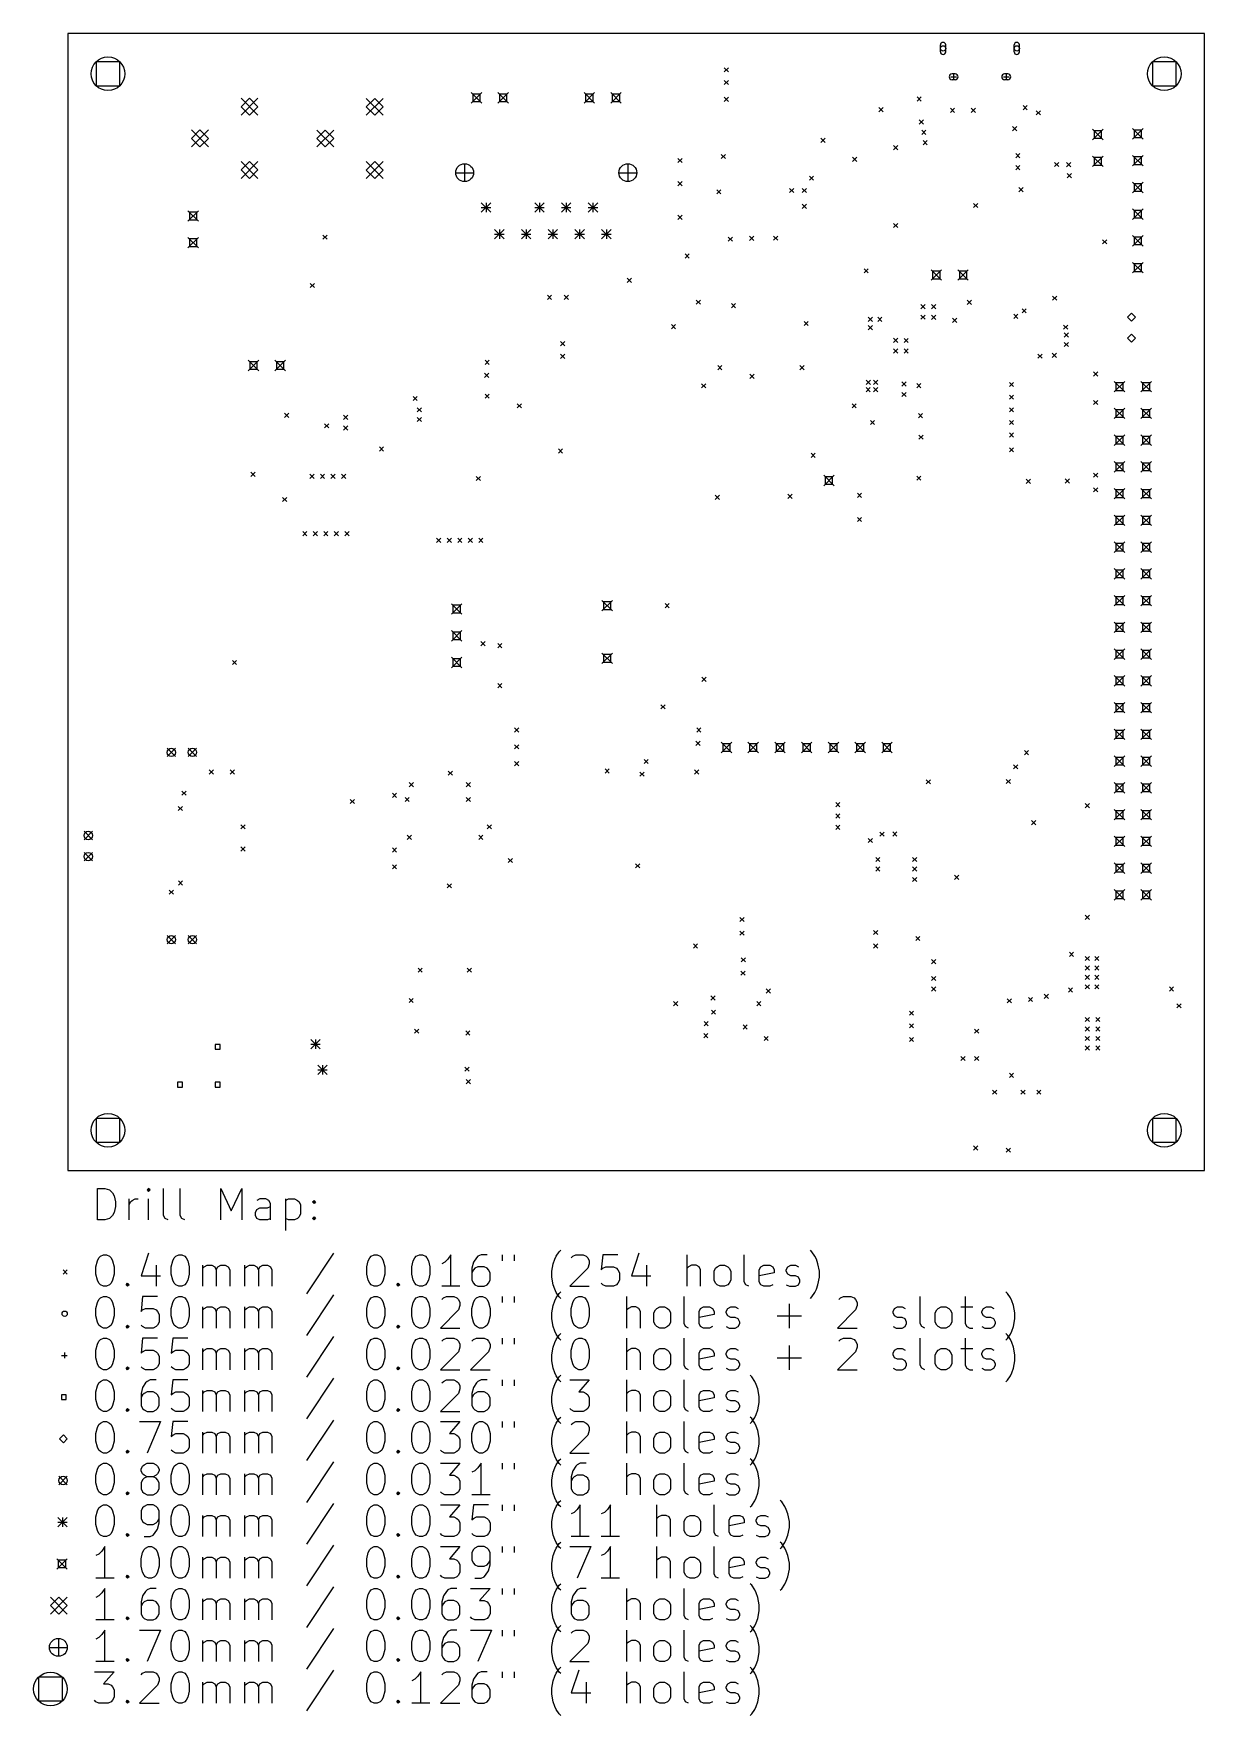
# Model space of a CAD drawing. Extents: x 4.42 to 8.8, y -6.54 to -0.26.
import ezdxf

# ---------------------------------------------------------------- set-up
doc = ezdxf.new("R2010")
doc.units = 0
doc.header["$MEASUREMENT"] = 0
doc.layers.add('BLACK', color=7, linetype='CONTINUOUS')

msp = doc.modelspace()

# ---------------------------------------------------------------- linework, layer by layer
at = {"layer": 'BLACK', "linetype": 'CONTINUOUS'}
for p, q in [((4.55, -0.255), (4.55, -4.505)), ((8.8, -0.255), (4.55, -0.255)), ((7.81299, -0.323031), (7.81299, -0.297441)), ((7.83268, -0.323031), (7.83268, -0.297441)), ((8.08858, -0.323031), (8.08858, -0.297441)), ((8.10827, -0.323031), (8.10827, -0.297441)), ((8.8, -4.505), (8.8, -0.255)), ((4.74454, -0.360457), (4.65546, -0.360457)), ((4.65546, -0.360457), (4.65546, -0.449543)), ((4.74454, -0.449543), (4.74454, -0.360457)), ((8.69454, -0.360457), (8.60546, -0.360457)), ((8.60546, -0.360457), (8.60546, -0.449543)), ((8.69454, -0.449543), (8.69454, -0.360457)), ((7.00472, -0.382677), (7.02047, -0.398425)), ((7.02047, -0.382677), (7.00472, -0.398425)), ((7.00472, -0.429921), (7.02047, -0.445669)), ((7.02047, -0.429921), (7.00472, -0.445669)), ((7.85138, -0.416535), (7.87303, -0.416535)), ((7.86811, -0.405709), (7.8563, -0.405709)), ((7.86811, -0.427362), (7.8563, -0.427362)), ((7.8622, -0.405709), (7.8622, -0.427362)), ((8.04823, -0.416535), (8.06988, -0.416535)), ((8.06496, -0.405709), (8.05315, -0.405709)), ((8.06496, -0.427362), (8.05315, -0.427362)), ((8.05906, -0.405709), (8.05906, -0.427362)), ((4.65546, -0.449543), (4.74454, -0.449543)), ((5.19764, -0.49685), (5.26063, -0.559843)), ((5.26063, -0.49685), (5.19764, -0.559843)), ((5.22913, -0.49685), (5.19764, -0.528346)), ((5.26063, -0.528346), (5.22913, -0.49685)), ((5.66614, -0.497244), (5.72913, -0.560236)), ((5.72913, -0.497244), (5.66614, -0.560236)), ((5.69764, -0.497244), (5.66614, -0.52874)), ((5.72913, -0.52874), (5.69764, -0.497244)), ((6.05827, -0.475197), (6.09764, -0.514567)), ((6.09764, -0.475197), (6.05827, -0.514567)), ((6.09187, -0.480962), (6.06403, -0.480962)), ((6.06403, -0.480962), (6.06403, -0.508801)), ((6.09187, -0.508801), (6.09187, -0.480962)), ((6.15827, -0.475197), (6.19764, -0.514567)), ((6.19764, -0.475197), (6.15827, -0.514567)), ((6.19187, -0.480962), (6.16403, -0.480962)), ((6.16403, -0.480962), (6.16403, -0.508801)), ((6.19187, -0.508801), (6.19187, -0.480962)), ((6.48031, -0.475197), (6.51969, -0.514567)), ((6.51969, -0.475197), (6.48031, -0.514567)), ((6.51392, -0.480962), (6.48608, -0.480962)), ((6.48608, -0.480962), (6.48608, -0.508801)), ((6.51392, -0.508801), (6.51392, -0.480962)), ((6.58031, -0.475197), (6.61969, -0.514567)), ((6.61969, -0.475197), (6.58031, -0.514567)), ((6.61392, -0.480962), (6.58608, -0.480962)), ((6.58608, -0.480962), (6.58608, -0.508801)), ((6.61392, -0.508801), (6.61392, -0.480962)), ((7.00472, -0.492913), (7.02047, -0.508661)), ((7.02047, -0.492913), (7.00472, -0.508661)), ((7.72543, -0.49116), (7.74118, -0.506908)), ((7.74118, -0.49116), (7.72543, -0.506908)), ((8.60546, -0.449543), (8.69454, -0.449543)), ((5.19764, -0.528346), (5.22913, -0.559843)), ((5.22913, -0.559843), (5.26063, -0.528346)), ((5.66614, -0.52874), (5.69764, -0.560236)), ((5.69764, -0.560236), (5.72913, -0.52874)), ((6.06403, -0.508801), (6.09187, -0.508801)), ((6.16403, -0.508801), (6.19187, -0.508801)), ((6.48608, -0.508801), (6.51392, -0.508801)), ((6.58608, -0.508801), (6.61392, -0.508801)), ((7.58268, -0.531496), (7.59843, -0.547244)), ((7.59843, -0.531496), (7.58268, -0.547244)), ((7.85039, -0.533989), (7.86614, -0.549738)), ((7.86614, -0.533989), (7.85039, -0.549738)), ((7.92841, -0.533989), (7.94416, -0.549738)), ((7.94416, -0.533989), (7.92841, -0.549738)), ((8.12205, -0.523622), (8.1378, -0.53937)), ((8.1378, -0.523622), (8.12205, -0.53937)), ((8.17126, -0.543307), (8.18701, -0.559055)), ((8.18701, -0.543307), (8.17126, -0.559055)), ((5.0126, -0.614961), (5.07559, -0.677953)), ((5.07559, -0.614961), (5.0126, -0.677953)), ((5.04409, -0.614961), (5.0126, -0.646457)), ((5.07559, -0.646457), (5.04409, -0.614961)), ((5.4811, -0.615354), (5.54409, -0.678346)), ((5.54409, -0.615354), (5.4811, -0.678346)), ((5.5126, -0.615354), (5.4811, -0.64685)), ((5.54409, -0.64685), (5.5126, -0.615354)), ((7.73359, -0.577757), (7.74934, -0.593505)), ((7.74934, -0.577757), (7.73359, -0.593505)), ((7.74295, -0.616), (7.75869, -0.631748)), ((7.75869, -0.616), (7.74295, -0.631748)), ((8.08268, -0.602362), (8.09843, -0.61811)), ((8.09843, -0.602362), (8.08268, -0.61811)), ((8.38189, -0.612598), (8.42126, -0.651969)), ((8.42126, -0.612598), (8.38189, -0.651969)), ((8.41549, -0.618364), (8.38766, -0.618364)), ((8.38766, -0.618364), (8.38766, -0.646203)), ((8.41549, -0.646203), (8.41549, -0.618364)), ((8.5315, -0.610236), (8.57087, -0.649606)), ((8.57087, -0.610236), (8.5315, -0.649606)), ((8.5651, -0.616002), (8.53726, -0.616002)), ((8.53726, -0.616002), (8.53726, -0.643841)), ((8.5651, -0.643841), (8.5651, -0.616002)), ((5.0126, -0.646457), (5.04409, -0.677953)), ((5.04409, -0.677953), (5.07559, -0.646457)), ((5.4811, -0.64685), (5.5126, -0.678346)), ((5.5126, -0.678346), (5.54409, -0.64685)), ((7.36614, -0.645669), (7.38189, -0.661417)), ((7.38189, -0.645669), (7.36614, -0.661417)), ((7.6378, -0.673228), (7.65354, -0.688976)), ((7.65354, -0.673228), (7.6378, -0.688976)), ((7.74784, -0.655065), (7.76359, -0.670813)), ((7.76359, -0.655065), (7.74784, -0.670813)), ((8.38766, -0.646203), (8.41549, -0.646203)), ((8.53726, -0.643841), (8.5651, -0.643841)), ((5.19764, -0.733071), (5.26063, -0.796063)), ((5.26063, -0.733071), (5.19764, -0.796063)), ((5.22913, -0.733071), (5.19764, -0.764567)), ((5.26063, -0.764567), (5.22913, -0.733071)), ((5.66614, -0.733465), (5.72913, -0.796457)), ((5.72913, -0.733465), (5.66614, -0.796457)), ((5.69764, -0.733465), (5.66614, -0.764961)), ((5.72913, -0.764961), (5.69764, -0.733465)), ((6.03386, -0.741339), (6.03386, -0.808268)), ((6.64409, -0.741339), (6.64409, -0.808268)), ((6.8315, -0.72126), (6.84724, -0.737008)), ((6.84724, -0.72126), (6.8315, -0.737008)), ((6.99291, -0.706496), (7.00866, -0.722244)), ((7.00866, -0.706496), (6.99291, -0.722244)), ((7.48478, -0.716999), (7.50053, -0.732747)), ((7.50053, -0.716999), (7.48478, -0.732747)), ((8.09449, -0.703742), (8.11024, -0.71949)), ((8.11024, -0.703742), (8.09449, -0.71949)), ((8.09449, -0.748031), (8.11024, -0.76378)), ((8.11024, -0.748031), (8.09449, -0.76378)), ((8.24016, -0.73622), (8.25591, -0.751968)), ((8.25591, -0.73622), (8.24016, -0.751968)), ((8.28435, -0.737038), (8.3001, -0.752786)), ((8.3001, -0.737038), (8.28435, -0.752786)), ((8.38189, -0.712598), (8.42126, -0.751969)), ((8.42126, -0.712598), (8.38189, -0.751969)), ((8.41549, -0.718364), (8.38766, -0.718364)), ((8.38766, -0.718364), (8.38766, -0.746203)), ((8.38766, -0.746203), (8.41549, -0.746203)), ((8.41549, -0.746203), (8.41549, -0.718364)), ((8.5315, -0.710236), (8.57087, -0.749606)), ((8.57087, -0.710236), (8.5315, -0.749606)), ((8.5651, -0.716002), (8.53726, -0.716002)), ((8.53726, -0.716002), (8.53726, -0.743841)), ((8.53726, -0.743841), (8.5651, -0.743841)), ((8.5651, -0.743841), (8.5651, -0.716002)), ((5.19764, -0.764567), (5.22913, -0.796063)), ((5.22913, -0.796063), (5.26063, -0.764567)), ((5.66614, -0.764961), (5.69764, -0.796457)), ((5.69764, -0.796457), (5.72913, -0.764961)), ((6.00039, -0.774803), (6.06732, -0.774803)), ((6.61063, -0.774803), (6.67756, -0.774803)), ((6.8315, -0.807874), (6.84724, -0.823622)), ((6.84724, -0.807874), (6.8315, -0.823622)), ((7.32283, -0.787402), (7.33858, -0.80315)), ((7.33858, -0.787402), (7.32283, -0.80315)), ((8.2874, -0.77849), (8.30315, -0.794238)), ((8.30315, -0.77849), (8.2874, -0.794238)), ((8.5315, -0.810236), (8.57087, -0.849606)), ((8.57087, -0.810236), (8.5315, -0.849606)), ((8.5651, -0.816002), (8.53726, -0.816002)), ((8.53726, -0.816002), (8.53726, -0.843841)), ((8.5651, -0.843841), (8.5651, -0.816002)), ((6.97646, -0.838482), (6.99221, -0.85423)), ((6.99221, -0.838482), (6.97646, -0.85423)), ((7.24882, -0.833465), (7.26457, -0.849213)), ((7.26457, -0.833465), (7.24882, -0.849213)), ((7.29606, -0.833465), (7.31181, -0.849213)), ((7.31181, -0.833465), (7.29606, -0.849213)), ((8.1063, -0.830709), (8.12205, -0.846457)), ((8.12205, -0.830709), (8.1063, -0.846457)), ((8.53726, -0.843841), (8.5651, -0.843841)), ((4.99921, -0.916929), (5.03858, -0.956299)), ((5.03858, -0.916929), (4.99921, -0.956299)), ((5.03282, -0.922695), (5.00498, -0.922695)), ((5.00498, -0.922695), (5.00498, -0.950534)), ((5.03282, -0.950534), (5.03282, -0.922695)), ((6.09606, -0.887008), (6.1315, -0.922441)), ((6.1315, -0.887008), (6.09606, -0.922441)), ((6.09606, -0.904724), (6.1315, -0.904724)), ((6.11378, -0.887008), (6.11378, -0.922441)), ((6.29606, -0.887008), (6.3315, -0.922441)), ((6.3315, -0.887008), (6.29606, -0.922441)), ((6.29606, -0.904724), (6.3315, -0.904724)), ((6.31378, -0.887008), (6.31378, -0.922441)), ((6.39606, -0.887008), (6.4315, -0.922441)), ((6.4315, -0.887008), (6.39606, -0.922441)), ((6.39606, -0.904724), (6.4315, -0.904724)), ((6.41378, -0.887008), (6.41378, -0.922441)), ((6.49606, -0.887008), (6.5315, -0.922441)), ((6.5315, -0.887008), (6.49606, -0.922441)), ((6.49606, -0.904724), (6.5315, -0.904724)), ((6.51378, -0.887008), (6.51378, -0.922441)), ((6.8315, -0.933858), (6.84724, -0.949606)), ((6.84724, -0.933858), (6.8315, -0.949606)), ((7.29606, -0.89252), (7.31181, -0.908268)), ((7.31181, -0.89252), (7.29606, -0.908268)), ((7.93701, -0.889764), (7.95276, -0.905512)), ((7.95276, -0.889764), (7.93701, -0.905512)), ((8.5315, -0.910236), (8.57087, -0.949606)), ((8.57087, -0.910236), (8.5315, -0.949606)), ((8.5651, -0.916002), (8.53726, -0.916002)), ((8.53726, -0.916002), (8.53726, -0.943841)), ((8.5651, -0.943841), (8.5651, -0.916002)), ((5.00498, -0.950534), (5.03282, -0.950534)), ((6.14606, -0.987008), (6.1815, -1.02244)), ((6.1815, -0.987008), (6.14606, -1.02244)), ((6.14606, -1.00472), (6.1815, -1.00472)), ((6.16378, -0.987008), (6.16378, -1.02244)), ((6.24606, -0.987008), (6.2815, -1.02244)), ((6.2815, -0.987008), (6.24606, -1.02244)), ((6.24606, -1.00472), (6.2815, -1.00472)), ((6.26378, -0.987008), (6.26378, -1.02244)), ((6.34606, -0.987008), (6.3815, -1.02244)), ((6.3815, -0.987008), (6.34606, -1.02244)), ((6.34606, -1.00472), (6.3815, -1.00472)), ((6.36378, -0.987008), (6.36378, -1.02244)), ((6.44606, -0.987008), (6.4815, -1.02244)), ((6.4815, -0.987008), (6.44606, -1.02244)), ((6.44606, -1.00472), (6.4815, -1.00472)), ((6.46378, -0.987008), (6.46378, -1.02244)), ((6.54606, -0.987008), (6.5815, -1.02244)), ((6.5815, -0.987008), (6.54606, -1.02244)), ((6.54606, -1.00472), (6.5815, -1.00472)), ((6.56378, -0.987008), (6.56378, -1.02244)), ((7.6378, -0.964567), (7.65354, -0.980315)), ((7.65354, -0.964567), (7.6378, -0.980315)), ((8.53726, -0.943841), (8.5651, -0.943841)), ((4.99921, -1.01693), (5.03858, -1.0563)), ((5.03858, -1.01693), (4.99921, -1.0563)), ((5.03282, -1.02269), (5.00498, -1.02269)), ((5.00498, -1.02269), (5.00498, -1.05053)), ((5.00498, -1.05053), (5.03282, -1.05053)), ((5.03282, -1.05053), (5.03282, -1.02269)), ((5.50394, -1.00787), (5.51969, -1.02362)), ((5.51969, -1.00787), (5.50394, -1.02362)), ((7.01969, -1.01575), (7.03543, -1.0315)), ((7.03543, -1.01575), (7.01969, -1.0315)), ((7.09921, -1.0126), (7.11496, -1.02835)), ((7.11496, -1.0126), (7.09921, -1.02835)), ((7.18898, -1.01181), (7.20472, -1.02756)), ((7.20472, -1.01181), (7.18898, -1.02756)), ((8.41945, -1.02543), (8.4352, -1.04118)), ((8.4352, -1.02543), (8.41945, -1.04118)), ((8.5315, -1.01024), (8.57087, -1.04961)), ((8.57087, -1.01024), (8.5315, -1.04961)), ((8.5651, -1.016), (8.53726, -1.016)), ((8.53726, -1.016), (8.53726, -1.04384)), ((8.53726, -1.04384), (8.5651, -1.04384)), ((8.5651, -1.04384), (8.5651, -1.016)), ((6.85827, -1.07874), (6.87402, -1.09449)), ((6.87402, -1.07874), (6.85827, -1.09449)), ((8.5315, -1.11024), (8.57087, -1.14961)), ((8.57087, -1.11024), (8.5315, -1.14961)), ((8.5651, -1.116), (8.53726, -1.116)), ((8.53726, -1.116), (8.53726, -1.14384)), ((8.5651, -1.14384), (8.5651, -1.116)), ((5.45669, -1.18898), (5.47244, -1.20472)), ((5.47244, -1.18898), (5.45669, -1.20472)), ((6.64173, -1.16929), (6.65748, -1.18504)), ((6.65748, -1.16929), (6.64173, -1.18504)), ((7.52756, -1.13386), (7.54331, -1.14961)), ((7.54331, -1.13386), (7.52756, -1.14961)), ((7.77795, -1.1378), (7.81732, -1.17717)), ((7.81732, -1.1378), (7.77795, -1.17717)), ((7.81156, -1.14356), (7.78372, -1.14356)), ((7.78372, -1.14356), (7.78372, -1.1714)), ((7.78372, -1.1714), (7.81156, -1.1714)), ((7.81156, -1.1714), (7.81156, -1.14356)), ((7.87795, -1.1378), (7.91732, -1.17717)), ((7.91732, -1.1378), (7.87795, -1.17717)), ((7.91156, -1.14356), (7.88372, -1.14356)), ((7.88372, -1.14356), (7.88372, -1.1714)), ((7.88372, -1.1714), (7.91156, -1.1714)), ((7.91156, -1.1714), (7.91156, -1.14356)), ((8.53726, -1.14384), (8.5651, -1.14384)), ((6.34331, -1.23307), (6.35906, -1.24882)), ((6.35906, -1.23307), (6.34331, -1.24882)), ((6.4063, -1.23307), (6.42205, -1.24882)), ((6.42205, -1.23307), (6.4063, -1.24882)), ((6.9, -1.25097), (6.91575, -1.26672)), ((6.91575, -1.25097), (6.9, -1.26672)), ((7.91339, -1.25197), (7.92913, -1.26772)), ((7.92913, -1.25197), (7.91339, -1.26772)), ((8.23228, -1.23622), (8.24803, -1.25197)), ((8.24803, -1.23622), (8.23228, -1.25197)), ((7.0315, -1.26378), (7.04724, -1.27953)), ((7.04724, -1.26378), (7.0315, -1.27953)), ((7.54331, -1.31496), (7.55906, -1.33071)), ((7.55906, -1.31496), (7.54331, -1.33071)), ((7.57874, -1.31496), (7.59449, -1.33071)), ((7.59449, -1.31496), (7.57874, -1.33071)), ((7.74016, -1.26772), (7.75591, -1.28346)), ((7.75591, -1.26772), (7.74016, -1.28346)), ((7.74016, -1.30709), (7.75591, -1.32283)), ((7.75591, -1.30709), (7.74016, -1.32283)), ((7.77953, -1.26772), (7.79528, -1.28346)), ((7.79528, -1.26772), (7.77953, -1.28346)), ((7.77953, -1.30774), (7.79528, -1.32348)), ((7.79528, -1.30774), (7.77953, -1.32348)), ((7.85827, -1.3189), (7.87402, -1.33465)), ((7.87402, -1.3189), (7.85827, -1.33465)), ((8.08721, -1.30375), (8.10296, -1.3195)), ((8.10296, -1.30375), (8.08721, -1.3195)), ((8.11811, -1.28346), (8.13386, -1.29921)), ((8.13386, -1.28346), (8.11811, -1.29921)), ((8.52756, -1.3002), (8.5128, -1.31496)), ((8.5128, -1.31496), (8.52756, -1.32972)), ((8.54232, -1.31496), (8.52756, -1.3002)), ((8.52756, -1.32972), (8.54232, -1.31496)), ((6.80709, -1.34252), (6.82283, -1.35827)), ((6.82283, -1.34252), (6.80709, -1.35827)), ((7.30315, -1.33071), (7.3189, -1.34646)), ((7.3189, -1.33071), (7.30315, -1.34646)), ((7.54331, -1.34646), (7.55906, -1.3622)), ((7.55906, -1.34646), (7.54331, -1.3622)), ((8.27359, -1.34446), (8.28934, -1.3602)), ((8.28934, -1.34446), (8.27359, -1.3602)), ((8.27559, -1.37402), (8.29134, -1.38976)), ((8.29134, -1.37402), (8.27559, -1.38976)), ((8.52756, -1.37894), (8.5128, -1.3937)), ((8.54232, -1.3937), (8.52756, -1.37894)), ((6.39213, -1.4063), (6.40787, -1.42205)), ((6.40787, -1.4063), (6.39213, -1.42205)), ((7.6378, -1.3937), (7.65354, -1.40945)), ((7.65354, -1.3937), (7.6378, -1.40945)), ((7.6378, -1.43372), (7.65354, -1.44947)), ((7.65354, -1.43372), (7.6378, -1.44947)), ((7.67717, -1.39435), (7.69291, -1.4101)), ((7.69291, -1.39435), (7.67717, -1.4101)), ((7.67717, -1.43372), (7.69291, -1.44947)), ((7.69291, -1.43372), (7.67717, -1.44947)), ((8.27559, -1.40945), (8.29134, -1.4252)), ((8.29134, -1.40945), (8.27559, -1.4252)), ((8.5128, -1.3937), (8.52756, -1.40846)), ((8.52756, -1.40846), (8.54232, -1.3937)), ((5.22441, -1.47638), (5.26378, -1.51575)), ((5.26378, -1.47638), (5.22441, -1.51575)), ((5.25801, -1.48214), (5.23017, -1.48214)), ((5.23017, -1.48214), (5.23017, -1.50998)), ((5.25801, -1.50998), (5.25801, -1.48214)), ((5.32441, -1.47638), (5.36378, -1.51575)), ((5.36378, -1.47638), (5.32441, -1.51575)), ((5.35801, -1.48214), (5.33017, -1.48214)), ((5.33017, -1.48214), (5.33017, -1.50998)), ((5.35801, -1.50998), (5.35801, -1.48214)), ((6.11024, -1.47638), (6.12598, -1.49213)), ((6.12598, -1.47638), (6.11024, -1.49213)), ((6.39213, -1.45354), (6.40787, -1.46929)), ((6.40787, -1.45354), (6.39213, -1.46929)), ((6.98031, -1.49606), (6.99606, -1.51181)), ((6.99606, -1.49606), (6.98031, -1.51181)), ((7.2874, -1.49606), (7.30315, -1.51181)), ((7.30315, -1.49606), (7.2874, -1.51181)), ((8.17717, -1.45276), (8.19291, -1.4685)), ((8.19291, -1.45276), (8.17717, -1.4685)), ((8.23145, -1.44965), (8.2472, -1.4654)), ((8.2472, -1.44965), (8.23145, -1.4654)), ((5.23017, -1.50998), (5.25801, -1.50998)), ((5.33017, -1.50998), (5.35801, -1.50998)), ((6.10866, -1.52441), (6.12441, -1.54016)), ((6.12441, -1.52441), (6.10866, -1.54016)), ((6.91969, -1.56378), (6.93543, -1.57953)), ((6.93543, -1.56378), (6.91969, -1.57953)), ((7.10079, -1.52835), (7.11654, -1.54409)), ((7.11654, -1.52835), (7.10079, -1.54409)), ((7.53543, -1.55118), (7.55118, -1.56693)), ((7.55118, -1.55118), (7.53543, -1.56693)), ((7.56299, -1.55118), (7.57874, -1.56693)), ((7.57874, -1.55118), (7.56299, -1.56693)), ((7.66929, -1.55709), (7.68504, -1.57283)), ((7.68504, -1.55709), (7.66929, -1.57283)), ((7.72441, -1.56299), (7.74016, -1.57874)), ((7.74016, -1.56299), (7.72441, -1.57874)), ((8.07087, -1.55906), (8.08661, -1.5748)), ((8.08661, -1.55906), (8.07087, -1.5748)), ((8.38583, -1.51969), (8.40158, -1.53543)), ((8.40158, -1.51969), (8.38583, -1.53543)), ((8.46299, -1.55512), (8.50236, -1.59449)), ((8.50236, -1.55512), (8.46299, -1.59449)), ((8.4966, -1.56088), (8.46876, -1.56088)), ((8.46876, -1.56088), (8.46876, -1.58872)), ((8.4966, -1.58872), (8.4966, -1.56088)), ((8.56299, -1.55512), (8.60236, -1.59449)), ((8.60236, -1.55512), (8.56299, -1.59449)), ((8.5966, -1.56088), (8.56876, -1.56088)), ((8.56876, -1.56088), (8.56876, -1.58872)), ((8.5966, -1.58872), (8.5966, -1.56088)), ((5.84094, -1.61102), (5.85669, -1.62677)), ((5.85669, -1.61102), (5.84094, -1.62677)), ((6.11024, -1.60236), (6.12598, -1.61811)), ((6.12598, -1.60236), (6.11024, -1.61811)), ((7.53489, -1.57847), (7.55064, -1.59422)), ((7.55064, -1.57847), (7.53489, -1.59422)), ((7.56299, -1.57847), (7.57874, -1.59422)), ((7.57874, -1.57847), (7.56299, -1.59422)), ((7.66929, -1.59646), (7.68504, -1.6122)), ((7.68504, -1.59646), (7.66929, -1.6122)), ((8.07087, -1.6063), (8.08661, -1.62205)), ((8.08661, -1.6063), (8.07087, -1.62205)), ((8.38583, -1.62598), (8.40157, -1.64173)), ((8.40157, -1.62598), (8.38583, -1.64173)), ((8.46876, -1.58872), (8.4966, -1.58872)), ((8.56876, -1.58872), (8.5966, -1.58872)), ((5.36063, -1.67402), (5.37638, -1.68976)), ((5.37638, -1.67402), (5.36063, -1.68976)), ((5.5811, -1.68189), (5.59685, -1.69764)), ((5.59685, -1.68189), (5.5811, -1.69764)), ((5.85669, -1.65354), (5.87244, -1.66929)), ((5.87244, -1.65354), (5.85669, -1.66929)), ((5.85669, -1.68976), (5.87244, -1.70551)), ((5.87244, -1.68976), (5.85669, -1.70551)), ((6.23071, -1.63858), (6.24646, -1.65433)), ((6.24646, -1.63858), (6.23071, -1.65433)), ((7.48268, -1.63858), (7.49843, -1.65433)), ((7.49843, -1.63858), (7.48268, -1.65433)), ((7.73071, -1.6752), (7.74646, -1.69094)), ((7.74646, -1.6752), (7.73071, -1.69094)), ((8.07087, -1.65354), (8.08661, -1.66929)), ((8.08661, -1.65354), (8.07087, -1.66929)), ((8.46299, -1.65512), (8.50236, -1.69449)), ((8.50236, -1.65512), (8.46299, -1.69449)), ((8.4966, -1.66088), (8.46876, -1.66088)), ((8.46876, -1.66088), (8.46876, -1.68872)), ((8.46876, -1.68872), (8.4966, -1.68872)), ((8.4966, -1.68872), (8.4966, -1.66088)), ((8.56299, -1.65512), (8.60236, -1.69449)), ((8.60236, -1.65512), (8.56299, -1.69449)), ((8.5966, -1.66088), (8.56876, -1.66088)), ((8.56876, -1.66088), (8.56876, -1.68872)), ((8.56876, -1.68872), (8.5966, -1.68872)), ((8.5966, -1.68872), (8.5966, -1.66088)), ((5.51024, -1.71339), (5.52598, -1.72913)), ((5.52598, -1.71339), (5.51024, -1.72913)), ((5.5811, -1.72126), (5.59685, -1.73701)), ((5.59685, -1.72126), (5.5811, -1.73701)), ((7.55118, -1.70079), (7.56693, -1.71654)), ((7.56693, -1.70079), (7.55118, -1.71654)), ((7.73228, -1.75591), (7.74803, -1.77165)), ((7.74803, -1.75591), (7.73228, -1.77165)), ((8.07087, -1.70079), (8.08661, -1.71654)), ((8.08661, -1.70079), (8.07087, -1.71654)), ((8.07087, -1.74803), (8.08661, -1.76378)), ((8.08661, -1.74803), (8.07087, -1.76378)), ((8.46299, -1.75512), (8.50236, -1.79449)), ((8.50236, -1.75512), (8.46299, -1.79449)), ((8.56299, -1.75512), (8.60236, -1.79449)), ((8.60236, -1.75512), (8.56299, -1.79449)), ((5.71496, -1.8), (5.73071, -1.81575)), ((5.73071, -1.8), (5.71496, -1.81575)), ((6.38425, -1.80787), (6.4, -1.82362)), ((6.4, -1.80787), (6.38425, -1.82362)), ((8.07087, -1.80315), (8.08661, -1.8189)), ((8.08661, -1.80315), (8.07087, -1.8189)), ((8.4966, -1.76088), (8.46876, -1.76088)), ((8.46876, -1.76088), (8.46876, -1.78872)), ((8.46876, -1.78872), (8.4966, -1.78872)), ((8.4966, -1.78872), (8.4966, -1.76088)), ((8.5966, -1.76088), (8.56876, -1.76088)), ((8.56876, -1.76088), (8.56876, -1.78872)), ((8.56876, -1.78872), (8.5966, -1.78872)), ((8.5966, -1.78872), (8.5966, -1.76088)), ((7.32913, -1.82362), (7.34488, -1.83937)), ((7.34488, -1.82362), (7.32913, -1.83937)), ((8.46299, -1.85512), (8.50236, -1.89449)), ((8.50236, -1.85512), (8.46299, -1.89449)), ((8.4966, -1.86088), (8.46876, -1.86088)), ((8.46876, -1.86088), (8.46876, -1.88872)), ((8.4966, -1.88872), (8.4966, -1.86088)), ((8.56299, -1.85512), (8.60236, -1.89449)), ((8.60236, -1.85512), (8.56299, -1.89449)), ((8.5966, -1.86088), (8.56876, -1.86088)), ((8.56876, -1.86088), (8.56876, -1.88872)), ((8.5966, -1.88872), (8.5966, -1.86088)), ((5.23465, -1.89449), (5.25039, -1.91024)), ((5.25039, -1.89449), (5.23465, -1.91024)), ((5.45512, -1.90236), (5.47087, -1.91811)), ((5.47087, -1.90236), (5.45512, -1.91811)), ((5.49449, -1.90236), (5.51024, -1.91811)), ((5.51024, -1.90236), (5.49449, -1.91811)), ((5.53386, -1.90236), (5.54961, -1.91811)), ((5.54961, -1.90236), (5.53386, -1.91811)), ((5.57323, -1.90236), (5.58898, -1.91811)), ((5.58898, -1.90236), (5.57323, -1.91811)), ((6.07717, -1.91024), (6.09291, -1.92598)), ((6.09291, -1.91024), (6.07717, -1.92598)), ((7.37638, -1.9063), (7.41575, -1.94567)), ((7.41575, -1.9063), (7.37638, -1.94567)), ((7.40998, -1.91206), (7.38214, -1.91206)), ((7.38214, -1.91206), (7.38214, -1.9399)), ((7.38214, -1.9399), (7.40998, -1.9399)), ((7.40998, -1.9399), (7.40998, -1.91206)), ((7.72441, -1.90906), (7.74016, -1.9248)), ((7.74016, -1.90906), (7.72441, -1.9248)), ((8.13386, -1.92126), (8.14961, -1.93701)), ((8.14961, -1.92126), (8.13386, -1.93701)), ((8.27953, -1.91929), (8.29528, -1.93504)), ((8.29528, -1.91929), (8.27953, -1.93504)), ((8.38583, -1.89764), (8.40157, -1.91339)), ((8.40157, -1.89764), (8.38583, -1.91339)), ((8.46876, -1.88872), (8.4966, -1.88872)), ((8.56876, -1.88872), (8.5966, -1.88872)), ((5.35276, -1.98898), (5.3685, -2.00472)), ((5.3685, -1.98898), (5.35276, -2.00472)), ((6.97087, -1.9811), (6.98661, -1.99685)), ((6.98661, -1.9811), (6.97087, -1.99685)), ((7.24252, -1.97717), (7.25827, -1.99291)), ((7.25827, -1.97717), (7.24252, -1.99291)), ((7.50236, -1.97323), (7.51811, -1.98898)), ((7.51811, -1.97323), (7.50236, -1.98898)), ((8.38583, -1.95276), (8.40157, -1.9685)), ((8.40157, -1.95276), (8.38583, -1.9685)), ((8.46299, -1.95512), (8.50236, -1.99449)), ((8.50236, -1.95512), (8.46299, -1.99449)), ((8.4966, -1.96088), (8.46876, -1.96088)), ((8.46876, -1.96088), (8.46876, -1.98872)), ((8.46876, -1.98872), (8.4966, -1.98872)), ((8.4966, -1.98872), (8.4966, -1.96088)), ((8.56299, -1.95512), (8.60236, -1.99449)), ((8.60236, -1.95512), (8.56299, -1.99449)), ((8.5966, -1.96088), (8.56876, -1.96088)), ((8.56876, -1.96088), (8.56876, -1.98872)), ((8.56876, -1.98872), (8.5966, -1.98872)), ((8.5966, -1.98872), (8.5966, -1.96088)), ((7.50236, -2.06378), (7.51811, -2.07953)), ((7.51811, -2.06378), (7.50236, -2.07953)), ((8.46299, -2.05512), (8.50236, -2.09449)), ((8.50236, -2.05512), (8.46299, -2.09449)), ((8.4966, -2.06088), (8.46876, -2.06088)), ((8.46876, -2.06088), (8.46876, -2.08872)), ((8.4966, -2.08872), (8.4966, -2.06088)), ((8.56299, -2.05512), (8.60236, -2.09449)), ((8.60236, -2.05512), (8.56299, -2.09449)), ((8.5966, -2.06088), (8.56876, -2.06088)), ((8.56876, -2.06088), (8.56876, -2.08872)), ((8.5966, -2.08872), (8.5966, -2.06088)), ((5.42835, -2.11654), (5.44409, -2.13228)), ((5.44409, -2.11654), (5.42835, -2.13228)), ((5.46772, -2.11654), (5.48346, -2.13228)), ((5.48346, -2.11654), (5.46772, -2.13228)), ((5.50709, -2.11654), (5.52283, -2.13228)), ((5.52283, -2.11654), (5.50709, -2.13228)), ((5.54646, -2.11654), (5.5622, -2.13228)), ((5.5622, -2.11654), (5.54646, -2.13228)), ((5.58583, -2.11654), (5.60157, -2.13228)), ((5.60157, -2.11654), (5.58583, -2.13228)), ((8.46876, -2.08872), (8.4966, -2.08872)), ((8.56876, -2.08872), (8.5966, -2.08872)), ((5.92913, -2.14173), (5.94488, -2.15748)), ((5.94488, -2.14173), (5.92913, -2.15748)), ((5.9685, -2.14173), (5.98425, -2.15748)), ((5.98425, -2.14173), (5.9685, -2.15748)), ((6.00787, -2.14173), (6.02362, -2.15748)), ((6.02362, -2.14173), (6.00787, -2.15748)), ((6.04724, -2.14173), (6.06299, -2.15748)), ((6.06299, -2.14173), (6.04724, -2.15748)), ((6.08661, -2.14173), (6.10236, -2.15748)), ((6.10236, -2.14173), (6.08661, -2.15748)), ((8.46299, -2.15512), (8.50236, -2.19449)), ((8.50236, -2.15512), (8.46299, -2.19449)), ((8.4966, -2.16088), (8.46876, -2.16088)), ((8.46876, -2.16088), (8.46876, -2.18872)), ((8.46876, -2.18872), (8.4966, -2.18872)), ((8.4966, -2.18872), (8.4966, -2.16088)), ((8.56299, -2.15512), (8.60236, -2.19449)), ((8.60236, -2.15512), (8.56299, -2.19449)), ((8.5966, -2.16088), (8.56876, -2.16088)), ((8.56876, -2.16088), (8.56876, -2.18872)), ((8.56876, -2.18872), (8.5966, -2.18872)), ((8.5966, -2.18872), (8.5966, -2.16088)), ((8.46299, -2.25512), (8.50236, -2.29449)), ((8.50236, -2.25512), (8.46299, -2.29449)), ((8.4966, -2.26088), (8.46876, -2.26088)), ((8.46876, -2.26088), (8.46876, -2.28872)), ((8.4966, -2.28872), (8.4966, -2.26088)), ((8.56299, -2.25512), (8.60236, -2.29449)), ((8.60236, -2.25512), (8.56299, -2.29449)), ((8.5966, -2.26088), (8.56876, -2.26088)), ((8.56876, -2.26088), (8.56876, -2.28872)), ((8.5966, -2.28872), (8.5966, -2.26088)), ((8.46876, -2.28872), (8.4966, -2.28872)), ((8.56876, -2.28872), (8.5966, -2.28872)), ((5.98425, -2.38661), (6.02362, -2.42598)), ((6.02362, -2.38661), (5.98425, -2.42598)), ((6.54724, -2.37402), (6.58661, -2.41339)), ((6.58661, -2.37402), (6.54724, -2.41339)), ((6.58085, -2.37978), (6.55301, -2.37978)), ((6.55301, -2.37978), (6.55301, -2.40762)), ((6.58085, -2.40762), (6.58085, -2.37978)), ((6.78346, -2.38583), (6.79921, -2.40157)), ((6.79921, -2.38583), (6.78346, -2.40157)), ((8.46299, -2.35512), (8.50236, -2.39449)), ((8.50236, -2.35512), (8.46299, -2.39449)), ((8.4966, -2.36088), (8.46876, -2.36088)), ((8.46876, -2.36088), (8.46876, -2.38872)), ((8.46876, -2.38872), (8.4966, -2.38872)), ((8.4966, -2.38872), (8.4966, -2.36088)), ((8.56299, -2.35512), (8.60236, -2.39449)), ((8.60236, -2.35512), (8.56299, -2.39449)), ((8.5966, -2.36088), (8.56876, -2.36088)), ((8.56876, -2.36088), (8.56876, -2.38872)), ((8.56876, -2.38872), (8.5966, -2.38872)), ((8.5966, -2.38872), (8.5966, -2.36088)), ((6.01786, -2.39238), (5.99002, -2.39238)), ((5.99002, -2.39238), (5.99002, -2.42022)), ((5.99002, -2.42022), (6.01786, -2.42022)), ((6.01786, -2.42022), (6.01786, -2.39238)), ((6.55301, -2.40762), (6.58085, -2.40762)), ((5.98425, -2.48661), (6.02362, -2.52598)), ((6.02362, -2.48661), (5.98425, -2.52598)), ((6.01786, -2.49238), (5.99002, -2.49238)), ((5.99002, -2.49238), (5.99002, -2.52022)), ((6.01786, -2.52022), (6.01786, -2.49238)), ((8.46299, -2.45512), (8.50236, -2.49449)), ((8.50236, -2.45512), (8.46299, -2.49449)), ((8.4966, -2.46088), (8.46876, -2.46088)), ((8.46876, -2.46088), (8.46876, -2.48872)), ((8.46876, -2.48872), (8.4966, -2.48872)), ((8.4966, -2.48872), (8.4966, -2.46088)), ((8.56299, -2.45512), (8.60236, -2.49449)), ((8.60236, -2.45512), (8.56299, -2.49449)), ((8.5966, -2.46088), (8.56876, -2.46088)), ((8.56876, -2.46088), (8.56876, -2.48872)), ((8.56876, -2.48872), (8.5966, -2.48872)), ((8.5966, -2.48872), (8.5966, -2.46088)), ((5.99002, -2.52022), (6.01786, -2.52022)), ((6.09449, -2.52756), (6.11024, -2.54331)), ((6.11024, -2.52756), (6.09449, -2.54331)), ((6.15748, -2.53543), (6.17323, -2.55118)), ((6.17323, -2.53543), (6.15748, -2.55118)), ((6.54724, -2.57087), (6.58661, -2.61024)), ((6.58661, -2.57087), (6.54724, -2.61024)), ((6.58085, -2.57663), (6.55301, -2.57663)), ((6.55301, -2.57663), (6.55301, -2.60447)), ((6.58085, -2.60447), (6.58085, -2.57663)), ((8.46299, -2.55512), (8.50236, -2.59449)), ((8.50236, -2.55512), (8.46299, -2.59449)), ((8.4966, -2.56088), (8.46876, -2.56088)), ((8.46876, -2.56088), (8.46876, -2.58872)), ((8.4966, -2.58872), (8.4966, -2.56088)), ((8.56299, -2.55512), (8.60236, -2.59449)), ((8.60236, -2.55512), (8.56299, -2.59449)), ((8.5966, -2.56088), (8.56876, -2.56088)), ((8.56876, -2.56088), (8.56876, -2.58872)), ((8.5966, -2.58872), (8.5966, -2.56088)), ((5.16535, -2.59843), (5.1811, -2.61417)), ((5.1811, -2.59843), (5.16535, -2.61417)), ((5.98425, -2.58661), (6.02362, -2.62598)), ((6.02362, -2.58661), (5.98425, -2.62598)), ((6.01786, -2.59238), (5.99002, -2.59238)), ((5.99002, -2.59238), (5.99002, -2.62022)), ((5.99002, -2.62022), (6.01786, -2.62022)), ((6.01786, -2.62022), (6.01786, -2.59238)), ((6.55301, -2.60447), (6.58085, -2.60447)), ((8.46876, -2.58872), (8.4966, -2.58872)), ((8.56876, -2.58872), (8.5966, -2.58872)), ((6.15748, -2.68504), (6.17323, -2.70079)), ((6.17323, -2.68504), (6.15748, -2.70079)), ((6.92126, -2.66142), (6.93701, -2.67717)), ((6.93701, -2.66142), (6.92126, -2.67717)), ((8.46299, -2.65512), (8.50236, -2.69449)), ((8.50236, -2.65512), (8.46299, -2.69449)), ((8.4966, -2.66088), (8.46876, -2.66088)), ((8.46876, -2.66088), (8.46876, -2.68872)), ((8.46876, -2.68872), (8.4966, -2.68872)), ((8.4966, -2.68872), (8.4966, -2.66088)), ((8.56299, -2.65512), (8.60236, -2.69449)), ((8.60236, -2.65512), (8.56299, -2.69449)), ((8.5966, -2.66088), (8.56876, -2.66088)), ((8.56876, -2.66088), (8.56876, -2.68872)), ((8.56876, -2.68872), (8.5966, -2.68872)), ((8.5966, -2.68872), (8.5966, -2.66088)), ((6.76746, -2.76378), (6.78321, -2.77953)), ((6.78321, -2.76378), (6.76746, -2.77953)), ((8.46299, -2.75512), (8.50236, -2.79449)), ((8.50236, -2.75512), (8.46299, -2.79449)), ((8.4966, -2.76088), (8.46876, -2.76088)), ((8.46876, -2.76088), (8.46876, -2.78872)), ((8.4966, -2.78872), (8.4966, -2.76088)), ((8.56299, -2.75512), (8.60236, -2.79449)), ((8.60236, -2.75512), (8.56299, -2.79449)), ((8.5966, -2.76088), (8.56876, -2.76088)), ((8.56876, -2.76088), (8.56876, -2.78872)), ((8.5966, -2.78872), (8.5966, -2.76088)), ((8.46876, -2.78872), (8.4966, -2.78872)), ((8.56876, -2.78872), (8.5966, -2.78872)), ((6.22047, -2.85039), (6.23622, -2.86614)), ((6.23622, -2.85039), (6.22047, -2.86614)), ((6.90157, -2.85039), (6.91732, -2.86614)), ((6.91732, -2.85039), (6.90157, -2.86614)), ((8.46299, -2.85512), (8.50236, -2.89449)), ((8.50236, -2.85512), (8.46299, -2.89449)), ((8.4966, -2.86088), (8.46876, -2.86088)), ((8.46876, -2.86088), (8.46876, -2.88872)), ((8.46876, -2.88872), (8.4966, -2.88872)), ((8.4966, -2.88872), (8.4966, -2.86088)), ((8.56299, -2.85512), (8.60236, -2.89449)), ((8.60236, -2.85512), (8.56299, -2.89449)), ((8.5966, -2.86088), (8.56876, -2.86088)), ((8.56876, -2.86088), (8.56876, -2.88872)), ((8.56876, -2.88872), (8.5966, -2.88872)), ((8.5966, -2.88872), (8.5966, -2.86088)), ((4.92126, -2.92657), (4.95276, -2.95807)), ((4.95276, -2.92657), (4.92126, -2.95807)), ((5, -2.92618), (5.0315, -2.95768)), ((5.0315, -2.92618), (5, -2.95768)), ((6.22047, -2.91339), (6.23622, -2.92913)), ((6.23622, -2.91339), (6.22047, -2.92913)), ((6.89853, -2.90079), (6.91428, -2.91653)), ((6.91428, -2.90079), (6.89853, -2.91653)), ((6.99329, -2.90397), (7.03266, -2.94334)), ((7.03266, -2.90397), (6.99329, -2.94334)), ((7.02689, -2.90974), (6.99905, -2.90974)), ((6.99905, -2.90974), (6.99905, -2.93758)), ((6.99905, -2.93758), (7.02689, -2.93758)), ((7.02689, -2.93758), (7.02689, -2.90974)), ((7.09329, -2.90397), (7.13266, -2.94334)), ((7.13266, -2.90397), (7.09329, -2.94334)), ((7.12689, -2.90974), (7.09905, -2.90974)), ((7.09905, -2.90974), (7.09905, -2.93758)), ((7.09905, -2.93758), (7.12689, -2.93758)), ((7.12689, -2.93758), (7.12689, -2.90974)), ((7.19329, -2.90397), (7.23266, -2.94334)), ((7.23266, -2.90397), (7.19329, -2.94334)), ((7.22689, -2.90974), (7.19905, -2.90974)), ((7.19905, -2.90974), (7.19905, -2.93758)), ((7.19905, -2.93758), (7.22689, -2.93758)), ((7.22689, -2.93758), (7.22689, -2.90974)), ((7.29329, -2.90397), (7.33266, -2.94334)), ((7.33266, -2.90397), (7.29329, -2.94334)), ((7.32689, -2.90974), (7.29905, -2.90974)), ((7.29905, -2.90974), (7.29905, -2.93758)), ((7.29905, -2.93758), (7.32689, -2.93758)), ((7.32689, -2.93758), (7.32689, -2.90974)), ((7.39329, -2.90397), (7.43266, -2.94334)), ((7.43266, -2.90397), (7.39329, -2.94334)), ((7.42689, -2.90974), (7.39905, -2.90974)), ((7.39905, -2.90974), (7.39905, -2.93758)), ((7.39905, -2.93758), (7.42689, -2.93758)), ((7.42689, -2.93758), (7.42689, -2.90974)), ((7.49329, -2.90397), (7.53266, -2.94334)), ((7.53266, -2.90397), (7.49329, -2.94334)), ((7.52689, -2.90974), (7.49905, -2.90974)), ((7.49905, -2.90974), (7.49905, -2.93758)), ((7.49905, -2.93758), (7.52689, -2.93758)), ((7.52689, -2.93758), (7.52689, -2.90974)), ((7.59329, -2.90397), (7.63266, -2.94334)), ((7.63266, -2.90397), (7.59329, -2.94334)), ((7.62689, -2.90974), (7.59905, -2.90974)), ((7.59905, -2.90974), (7.59905, -2.93758)), ((7.59905, -2.93758), (7.62689, -2.93758)), ((7.62689, -2.93758), (7.62689, -2.90974)), ((8.12687, -2.93502), (8.14262, -2.95076)), ((8.14262, -2.93502), (8.12687, -2.95076)), ((5.07874, -3.00787), (5.09449, -3.02362)), ((5.09449, -3.00787), (5.07874, -3.02362)), ((5.15748, -3.00787), (5.17323, -3.02362)), ((5.17323, -3.00787), (5.15748, -3.02362)), ((5.97244, -3.01181), (5.98819, -3.02756)), ((5.98819, -3.01181), (5.97244, -3.02756)), ((6.22047, -2.97638), (6.23622, -2.99213)), ((6.23622, -2.97638), (6.22047, -2.99213)), ((6.55906, -3.00394), (6.5748, -3.01969)), ((6.5748, -3.00394), (6.55906, -3.01969)), ((6.68898, -3.01575), (6.70472, -3.0315)), ((6.70472, -3.01575), (6.68898, -3.0315)), ((6.70472, -2.9685), (6.72047, -2.98425)), ((6.72047, -2.9685), (6.70472, -2.98425)), ((6.8937, -3.00787), (6.90945, -3.02362)), ((6.90945, -3.00787), (6.8937, -3.02362)), ((8.08661, -2.98819), (8.10236, -3.00394)), ((8.10236, -2.98819), (8.08661, -3.00394)), ((8.46299, -2.95512), (8.50236, -2.99449)), ((8.50236, -2.95512), (8.46299, -2.99449)), ((8.4966, -2.96088), (8.46876, -2.96088)), ((8.46876, -2.96088), (8.46876, -2.98872)), ((8.46876, -2.98872), (8.4966, -2.98872)), ((8.4966, -2.98872), (8.4966, -2.96088)), ((8.56299, -2.95512), (8.60236, -2.99449)), ((8.60236, -2.95512), (8.56299, -2.99449)), ((8.5966, -2.96088), (8.56876, -2.96088)), ((8.56876, -2.96088), (8.56876, -2.98872)), ((8.56876, -2.98872), (8.5966, -2.98872)), ((8.5966, -2.98872), (8.5966, -2.96088)), ((5.82677, -3.05512), (5.84252, -3.07087)), ((5.84252, -3.05512), (5.82677, -3.07087)), ((6.03937, -3.05512), (6.05512, -3.07087)), ((6.05512, -3.05512), (6.03937, -3.07087)), ((7.75984, -3.04429), (7.77559, -3.06004)), ((7.77559, -3.04429), (7.75984, -3.06004)), ((8.05906, -3.04331), (8.0748, -3.05906)), ((8.0748, -3.04331), (8.05906, -3.05906)), ((8.46299, -3.05512), (8.50236, -3.09449)), ((8.50236, -3.05512), (8.46299, -3.09449)), ((8.4966, -3.06088), (8.46876, -3.06088)), ((8.46876, -3.06088), (8.46876, -3.08872)), ((8.4966, -3.08872), (8.4966, -3.06088)), ((8.56299, -3.05512), (8.60236, -3.09449)), ((8.60236, -3.05512), (8.56299, -3.09449)), ((8.5966, -3.06088), (8.56876, -3.06088)), ((8.56876, -3.06088), (8.56876, -3.08872)), ((8.5966, -3.08872), (8.5966, -3.06088)), ((4.97638, -3.08661), (4.99213, -3.10236)), ((4.99213, -3.08661), (4.97638, -3.10236)), ((5.6063, -3.11811), (5.62205, -3.13386)), ((5.62205, -3.11811), (5.6063, -3.13386)), ((5.76378, -3.09449), (5.77953, -3.11024)), ((5.77953, -3.09449), (5.76378, -3.11024)), ((5.81102, -3.11024), (5.82677, -3.12598)), ((5.82677, -3.11024), (5.81102, -3.12598)), ((6.03937, -3.11024), (6.05512, -3.12598)), ((6.05512, -3.11024), (6.03937, -3.12598)), ((7.42132, -3.12992), (7.43707, -3.14567)), ((7.43707, -3.12992), (7.42132, -3.14567)), ((8.35433, -3.13386), (8.37008, -3.14961)), ((8.37008, -3.13386), (8.35433, -3.14961)), ((8.46876, -3.08872), (8.4966, -3.08872)), ((8.56876, -3.08872), (8.5966, -3.08872)), ((4.96309, -3.14387), (4.97884, -3.15962)), ((4.97884, -3.14387), (4.96309, -3.15962)), ((7.42132, -3.17224), (7.43707, -3.18799)), ((7.43707, -3.17224), (7.42132, -3.18799)), ((8.15354, -3.19685), (8.16929, -3.2126)), ((8.16929, -3.19685), (8.15354, -3.2126)), ((8.46299, -3.15512), (8.50236, -3.19449)), ((8.50236, -3.15512), (8.46299, -3.19449)), ((8.4966, -3.16088), (8.46876, -3.16088)), ((8.46876, -3.16088), (8.46876, -3.18872)), ((8.46876, -3.18872), (8.4966, -3.18872)), ((8.4966, -3.18872), (8.4966, -3.16088)), ((8.56299, -3.15512), (8.60236, -3.19449)), ((8.60236, -3.15512), (8.56299, -3.19449)), ((8.5966, -3.16088), (8.56876, -3.16088)), ((8.56876, -3.16088), (8.56876, -3.18872)), ((8.56876, -3.18872), (8.5966, -3.18872)), ((8.5966, -3.18872), (8.5966, -3.16088)), ((4.61063, -3.2372), (4.64213, -3.2687)), ((4.64213, -3.2372), (4.61063, -3.2687)), ((5.19685, -3.2126), (5.2126, -3.22835)), ((5.2126, -3.2126), (5.19685, -3.22835)), ((5.8189, -3.25197), (5.83465, -3.26772)), ((5.83465, -3.25197), (5.8189, -3.26772)), ((6.08661, -3.25197), (6.10236, -3.26772)), ((6.10236, -3.25197), (6.08661, -3.26772)), ((6.11811, -3.2126), (6.13386, -3.22835)), ((6.13386, -3.2126), (6.11811, -3.22835)), ((7.42132, -3.21446), (7.43707, -3.23021)), ((7.43707, -3.21446), (7.42132, -3.23021)), ((7.54331, -3.26378), (7.55906, -3.27953)), ((7.55906, -3.26378), (7.54331, -3.27953)), ((7.58661, -3.24016), (7.60236, -3.25591)), ((7.60236, -3.24016), (7.58661, -3.25591)), ((7.63475, -3.23927), (7.6505, -3.25502)), ((7.6505, -3.23927), (7.63475, -3.25502)), ((8.46299, -3.25512), (8.50236, -3.29449)), ((8.50236, -3.25512), (8.46299, -3.29449)), ((8.4966, -3.26088), (8.46876, -3.26088)), ((8.46876, -3.26088), (8.46876, -3.28872)), ((8.4966, -3.28872), (8.4966, -3.26088)), ((8.56299, -3.25512), (8.60236, -3.29449)), ((8.60236, -3.25512), (8.56299, -3.29449)), ((8.5966, -3.26088), (8.56876, -3.26088)), ((8.56876, -3.26088), (8.56876, -3.28872)), ((8.5966, -3.28872), (8.5966, -3.26088)), ((4.61063, -3.31594), (4.64213, -3.34744)), ((4.64213, -3.31594), (4.61063, -3.34744)), ((5.19685, -3.29528), (5.2126, -3.31102)), ((5.2126, -3.29528), (5.19685, -3.31102)), ((5.76378, -3.29921), (5.77953, -3.31496)), ((5.77953, -3.29921), (5.76378, -3.31496)), ((8.46876, -3.28872), (8.4966, -3.28872)), ((8.56876, -3.28872), (8.5966, -3.28872)), ((5.76378, -3.3622), (5.77953, -3.37795)), ((5.77953, -3.3622), (5.76378, -3.37795)), ((6.19685, -3.33858), (6.2126, -3.35433)), ((6.2126, -3.33858), (6.19685, -3.35433)), ((6.67323, -3.35827), (6.68898, -3.37402)), ((6.68898, -3.35827), (6.67323, -3.37402)), ((7.57087, -3.33465), (7.58661, -3.35039)), ((7.58661, -3.33465), (7.57087, -3.35039)), ((7.57087, -3.37008), (7.58661, -3.38583)), ((7.58661, -3.37008), (7.57087, -3.38583)), ((7.70866, -3.33465), (7.72441, -3.35039)), ((7.72441, -3.33465), (7.70866, -3.35039)), ((7.70866, -3.37008), (7.72441, -3.38583)), ((7.72441, -3.37008), (7.70866, -3.38583)), ((8.46299, -3.35512), (8.50236, -3.39449)), ((8.50236, -3.35512), (8.46299, -3.39449)), ((8.4966, -3.36088), (8.46876, -3.36088)), ((8.46876, -3.36088), (8.46876, -3.38872)), ((8.46876, -3.38872), (8.4966, -3.38872)), ((8.4966, -3.38872), (8.4966, -3.36088)), ((8.56299, -3.35512), (8.60236, -3.39449)), ((8.60236, -3.35512), (8.56299, -3.39449)), ((8.5966, -3.36088), (8.56876, -3.36088)), ((8.56876, -3.36088), (8.56876, -3.38872)), ((8.56876, -3.38872), (8.5966, -3.38872)), ((8.5966, -3.38872), (8.5966, -3.36088)), ((4.92913, -3.45669), (4.94488, -3.47244)), ((4.94488, -3.45669), (4.92913, -3.47244)), ((4.96358, -3.42246), (4.97933, -3.43821)), ((4.97933, -3.42246), (4.96358, -3.43821)), ((5.9685, -3.43307), (5.98425, -3.44882)), ((5.98425, -3.43307), (5.9685, -3.44882)), ((7.70866, -3.40945), (7.72441, -3.4252)), ((7.72441, -3.40945), (7.70866, -3.4252)), ((7.86614, -3.40157), (7.88189, -3.41732)), ((7.88189, -3.40157), (7.86614, -3.41732)), ((8.46299, -3.45512), (8.50236, -3.49449)), ((8.50236, -3.45512), (8.46299, -3.49449)), ((8.56299, -3.45512), (8.60236, -3.49449)), ((8.60236, -3.45512), (8.56299, -3.49449)), ((8.4966, -3.46088), (8.46876, -3.46088)), ((8.46876, -3.46088), (8.46876, -3.48872)), ((8.46876, -3.48872), (8.4966, -3.48872)), ((8.4966, -3.48872), (8.4966, -3.46088)), ((8.5966, -3.46088), (8.56876, -3.46088)), ((8.56876, -3.46088), (8.56876, -3.48872)), ((8.56876, -3.48872), (8.5966, -3.48872)), ((8.5966, -3.48872), (8.5966, -3.46088)), ((7.06299, -3.55906), (7.07874, -3.5748)), ((7.07874, -3.55906), (7.06299, -3.5748)), ((8.35433, -3.55118), (8.37008, -3.56693)), ((8.37008, -3.55118), (8.35433, -3.56693)), ((4.92126, -3.62657), (4.95276, -3.65807)), ((4.95276, -3.62657), (4.92126, -3.65807)), ((5, -3.62657), (5.0315, -3.65807)), ((5.0315, -3.62657), (5, -3.65807)), ((7.06299, -3.61024), (7.07874, -3.62598)), ((7.07874, -3.61024), (7.06299, -3.62598)), ((7.56299, -3.60787), (7.57874, -3.62362)), ((7.57874, -3.60787), (7.56299, -3.62362)), ((7.72047, -3.62992), (7.73622, -3.64567)), ((7.73622, -3.62992), (7.72047, -3.64567)), ((6.88937, -3.65787), (6.90512, -3.67362)), ((6.90512, -3.65787), (6.88937, -3.67362)), ((7.56299, -3.65787), (7.57874, -3.67362)), ((7.57874, -3.65787), (7.56299, -3.67362)), ((8.29528, -3.68898), (8.31102, -3.70472)), ((8.31102, -3.68898), (8.29528, -3.70472)), ((8.35433, -3.70472), (8.37008, -3.72047)), ((8.37008, -3.70472), (8.35433, -3.72047)), ((8.38976, -3.70472), (8.40551, -3.72047)), ((8.40551, -3.70472), (8.38976, -3.72047)), ((5.85984, -3.74871), (5.87559, -3.76446)), ((5.87559, -3.74871), (5.85984, -3.76446)), ((6.04369, -3.74871), (6.05944, -3.76446)), ((6.05944, -3.74871), (6.04369, -3.76446)), ((7.06693, -3.75984), (7.08268, -3.77559)), ((7.08268, -3.75984), (7.06693, -3.77559)), ((7.06807, -3.7098), (7.08382, -3.72555)), ((7.08382, -3.7098), (7.06807, -3.72555)), ((7.77953, -3.71654), (7.79528, -3.73228)), ((7.79528, -3.71654), (7.77953, -3.73228)), ((8.35433, -3.74016), (8.37008, -3.75591)), ((8.37008, -3.74016), (8.35433, -3.75591)), ((8.38976, -3.74016), (8.40551, -3.75591)), ((8.40551, -3.74016), (8.38976, -3.75591)), ((7.16142, -3.82677), (7.17717, -3.84252)), ((7.17717, -3.82677), (7.16142, -3.84252)), ((7.77953, -3.77953), (7.79528, -3.79528)), ((7.79528, -3.77953), (7.77953, -3.79528)), ((7.77953, -3.8189), (7.79528, -3.83465)), ((7.79528, -3.8189), (7.77953, -3.83465)), ((8.29134, -3.82283), (8.30709, -3.83858)), ((8.30709, -3.82283), (8.29134, -3.83858)), ((8.35433, -3.77559), (8.37008, -3.79134)), ((8.37008, -3.77559), (8.35433, -3.79134)), ((8.35433, -3.81102), (8.37008, -3.82677)), ((8.37008, -3.81102), (8.35433, -3.82677)), ((8.38976, -3.77559), (8.40551, -3.79134)), ((8.40551, -3.77559), (8.38976, -3.79134)), ((8.38976, -3.81102), (8.40551, -3.82677)), ((8.40551, -3.81102), (8.38976, -3.82677)), ((8.66929, -3.8189), (8.68504, -3.83465)), ((8.68504, -3.8189), (8.66929, -3.83465)), ((5.8259, -3.86185), (5.84165, -3.87759)), ((5.84165, -3.86185), (5.8259, -3.87759)), ((6.81496, -3.87402), (6.83071, -3.88976)), ((6.83071, -3.87402), (6.81496, -3.88976)), ((6.95428, -3.85217), (6.97002, -3.86792)), ((6.97002, -3.85217), (6.95428, -3.86792)), ((7.12598, -3.87402), (7.14173, -3.88976)), ((7.14173, -3.87402), (7.12598, -3.88976)), ((8.06299, -3.863), (8.07874, -3.87875)), ((8.07874, -3.863), (8.06299, -3.87875)), ((8.14173, -3.85827), (8.15748, -3.87402)), ((8.15748, -3.85827), (8.14173, -3.87402)), ((8.20079, -3.84646), (8.21654, -3.8622)), ((8.21654, -3.84646), (8.20079, -3.8622)), ((8.69685, -3.88189), (8.7126, -3.89764)), ((8.7126, -3.88189), (8.69685, -3.89764)), ((6.92913, -3.94882), (6.94488, -3.96457)), ((6.94488, -3.94882), (6.92913, -3.96457)), ((6.95669, -3.90551), (6.97244, -3.92126)), ((6.97244, -3.90551), (6.95669, -3.92126)), ((7.0748, -3.96063), (7.09055, -3.97638)), ((7.09055, -3.96063), (7.0748, -3.97638)), ((7.69685, -3.90945), (7.7126, -3.9252)), ((7.7126, -3.90945), (7.69685, -3.9252)), ((7.69685, -3.95669), (7.7126, -3.97244)), ((7.7126, -3.95669), (7.69685, -3.97244)), ((8.35433, -3.93307), (8.37008, -3.94882)), ((8.37008, -3.93307), (8.35433, -3.94882)), ((8.3937, -3.93307), (8.40945, -3.94882)), ((8.40945, -3.93307), (8.3937, -3.94882)), ((5.45866, -4.01499), (5.4941, -4.05042)), ((5.4941, -4.01499), (5.45866, -4.05042)), ((5.47638, -4.01499), (5.47638, -4.05042)), ((5.84646, -3.97638), (5.8622, -3.99213)), ((5.8622, -3.97638), (5.84646, -3.99213)), ((6.03804, -3.98347), (6.05378, -3.99922)), ((6.05378, -3.98347), (6.03804, -3.99922)), ((6.92799, -3.99327), (6.94374, -4.00902)), ((6.94374, -3.99327), (6.92799, -4.00902)), ((7.15354, -4.00394), (7.16929, -4.01969)), ((7.16929, -4.00394), (7.15354, -4.01969)), ((7.69685, -4.00787), (7.7126, -4.02362)), ((7.7126, -4.00787), (7.69685, -4.02362)), ((7.94094, -3.97638), (7.95669, -3.99213)), ((7.95669, -3.97638), (7.94094, -3.99213)), ((8.35433, -3.9685), (8.37008, -3.98425)), ((8.37008, -3.9685), (8.35433, -3.98425)), ((8.35433, -4.00394), (8.37008, -4.01969)), ((8.37008, -4.00394), (8.35433, -4.01969)), ((8.3937, -3.9685), (8.40945, -3.98425)), ((8.40945, -3.9685), (8.3937, -3.98425)), ((8.3937, -4.00394), (8.40945, -4.01969)), ((8.40945, -4.00394), (8.3937, -4.01969)), ((5.1196, -4.03375), (5.10151, -4.03375)), ((5.10151, -4.03375), (5.10151, -4.05185)), ((5.10151, -4.05185), (5.1196, -4.05185)), ((5.1196, -4.05185), (5.1196, -4.03375)), ((5.45866, -4.03271), (5.4941, -4.03271)), ((7.88976, -4.07874), (7.90551, -4.09449)), ((7.90551, -4.07874), (7.88976, -4.09449)), ((7.94094, -4.07874), (7.95669, -4.09449)), ((7.95669, -4.07874), (7.94094, -4.09449)), ((8.35433, -4.03937), (8.37008, -4.05512)), ((8.37008, -4.03937), (8.35433, -4.05512)), ((8.3937, -4.03937), (8.40945, -4.05512)), ((8.40945, -4.03937), (8.3937, -4.05512)), ((5.48454, -4.11158), (5.51998, -4.14702)), ((5.51998, -4.11158), (5.48454, -4.14702)), ((5.48454, -4.1293), (5.51998, -4.1293)), ((5.50226, -4.11158), (5.50226, -4.14702)), ((6.03512, -4.11842), (6.05087, -4.13417)), ((6.05087, -4.11842), (6.03512, -4.13417)), ((8.07087, -4.14173), (8.08661, -4.15748)), ((8.08661, -4.14173), (8.07087, -4.15748)), ((4.97818, -4.17517), (4.96008, -4.17517)), ((4.96008, -4.17517), (4.96008, -4.19327)), ((4.96008, -4.19327), (4.97818, -4.19327)), ((4.97818, -4.19327), (4.97818, -4.17517)), ((5.1196, -4.17517), (5.10151, -4.17517)), ((5.10151, -4.17517), (5.10151, -4.19327)), ((5.10151, -4.19327), (5.1196, -4.19327)), ((5.1196, -4.19327), (5.1196, -4.17517)), ((6.03937, -4.16535), (6.05512, -4.1811)), ((6.05512, -4.16535), (6.03937, -4.1811)), ((8.00787, -4.20472), (8.02362, -4.22047)), ((8.02362, -4.20472), (8.00787, -4.22047)), ((8.11417, -4.20472), (8.12992, -4.22047)), ((8.12992, -4.20472), (8.11417, -4.22047)), ((8.17323, -4.20472), (8.18898, -4.22047)), ((8.18898, -4.20472), (8.17323, -4.22047)), ((4.74454, -4.31046), (4.65546, -4.31046)), ((4.65546, -4.31046), (4.65546, -4.39954)), ((4.74454, -4.39954), (4.74454, -4.31046)), ((8.69454, -4.31046), (8.60546, -4.31046)), ((8.60546, -4.31046), (8.60546, -4.39954)), ((8.69454, -4.39954), (8.69454, -4.31046)), ((4.65546, -4.39954), (4.74454, -4.39954)), ((8.60546, -4.39954), (8.69454, -4.39954)), ((7.93701, -4.41339), (7.95276, -4.42913)), ((7.95276, -4.41339), (7.93701, -4.42913)), ((8.05906, -4.42126), (8.0748, -4.43701)), ((8.0748, -4.42126), (8.05906, -4.43701)), ((4.55, -4.505), (8.8, -4.505)), ((4.6608, -4.69032), (4.6608, -4.57221)), ((4.6608, -4.57221), (4.68892, -4.57221)), ((4.68892, -4.57221), (4.70579, -4.57783)), ((4.70579, -4.57783), (4.71704, -4.58908)), ((4.71704, -4.58908), (4.72267, -4.60033)), ((4.85202, -4.57221), (4.8464, -4.57783)), ((4.8464, -4.57783), (4.85202, -4.58346)), ((4.85765, -4.57783), (4.85202, -4.57221)), ((4.85202, -4.57221), (4.85202, -4.58346)), ((4.85202, -4.58346), (4.85765, -4.57783)), ((4.90827, -4.67345), (4.90827, -4.57221)), ((4.97013, -4.67345), (4.97013, -4.57221)), ((5.12199, -4.69032), (5.12199, -4.57221)), ((5.12199, -4.57221), (5.16136, -4.65657)), ((5.16136, -4.65657), (5.20073, -4.57221)), ((5.20073, -4.57221), (5.20073, -4.69032)), ((4.72267, -4.60033), (4.72829, -4.62283)), ((4.72829, -4.6397), (4.72267, -4.6622)), ((4.72829, -4.62283), (4.72829, -4.6397)), ((4.77891, -4.69032), (4.77891, -4.61158)), ((4.77891, -4.63408), (4.78453, -4.62283)), ((4.78453, -4.62283), (4.79016, -4.6172)), ((4.79016, -4.6172), (4.80141, -4.61158)), ((4.80141, -4.61158), (4.81265, -4.61158)), ((4.85202, -4.69032), (4.85202, -4.61158)), ((5.25135, -4.6622), (5.25697, -4.65095)), ((5.26822, -4.61158), (5.25697, -4.6172)), ((5.25697, -4.65095), (5.26822, -4.64533)), ((5.29072, -4.61158), (5.26822, -4.61158)), ((5.26822, -4.64533), (5.29634, -4.64533)), ((5.30197, -4.6172), (5.29072, -4.61158)), ((5.29634, -4.64533), (5.30759, -4.6397)), ((5.30759, -4.62845), (5.30197, -4.6172)), ((5.30759, -4.69032), (5.30759, -4.62845)), ((5.36384, -4.61158), (5.36384, -4.72969)), ((5.36384, -4.6172), (5.37508, -4.61158)), ((5.37508, -4.61158), (5.39758, -4.61158)), ((5.39758, -4.61158), (5.40883, -4.6172)), ((5.40883, -4.6172), (5.41445, -4.62283)), ((5.41445, -4.62283), (5.42008, -4.63408)), ((5.42008, -4.63408), (5.42008, -4.66782)), ((5.46507, -4.62283), (5.4707, -4.6172)), ((5.4707, -4.62845), (5.46507, -4.62283)), ((5.4707, -4.6172), (5.47632, -4.62283)), ((5.4707, -4.6172), (5.4707, -4.62845)), ((5.47632, -4.62283), (5.4707, -4.62845)), ((4.68892, -4.69032), (4.6608, -4.69032)), ((4.70579, -4.6847), (4.68892, -4.69032)), ((4.71704, -4.67345), (4.70579, -4.6847)), ((4.72267, -4.6622), (4.71704, -4.67345)), ((4.91389, -4.6847), (4.90827, -4.67345)), ((4.92514, -4.69032), (4.91389, -4.6847)), ((4.97576, -4.6847), (4.97013, -4.67345)), ((4.98701, -4.69032), (4.97576, -4.6847)), ((5.25135, -4.67345), (5.25135, -4.6622)), ((5.25697, -4.6847), (5.25135, -4.67345)), ((5.26822, -4.69032), (5.25697, -4.6847)), ((5.29634, -4.69032), (5.26822, -4.69032)), ((5.30759, -4.6847), (5.29634, -4.69032)), ((5.37508, -4.69032), (5.36384, -4.6847)), ((5.39758, -4.69032), (5.37508, -4.69032)), ((5.40883, -4.6847), (5.39758, -4.69032)), ((5.41445, -4.67907), (5.40883, -4.6847)), ((5.42008, -4.66782), (5.41445, -4.67907)), ((5.46507, -4.6847), (5.4707, -4.67907)), ((5.4707, -4.69032), (5.46507, -4.6847)), ((5.4707, -4.67907), (5.47632, -4.6847)), ((5.4707, -4.67907), (5.4707, -4.69032)), ((5.47632, -4.6847), (5.4707, -4.69032)), ((4.6608, -4.84274), (4.66642, -4.83149)), ((4.66642, -4.83149), (4.67205, -4.82587)), ((4.67205, -4.82587), (4.6833, -4.82024)), ((4.6833, -4.82024), (4.69454, -4.82024)), ((4.69454, -4.82024), (4.70579, -4.82587)), ((4.70579, -4.82587), (4.71142, -4.83149)), ((4.71142, -4.83149), (4.71704, -4.84274)), ((4.85202, -4.81462), (4.8239, -4.89898)), ((4.94201, -4.84274), (4.94764, -4.83149)), ((4.94764, -4.83149), (4.95326, -4.82587)), ((4.95326, -4.82587), (4.96451, -4.82024)), ((4.96451, -4.82024), (4.97576, -4.82024)), ((4.97576, -4.82024), (4.98701, -4.82587)), ((4.98701, -4.82587), (4.99263, -4.83149)), ((4.99263, -4.83149), (4.99826, -4.84274)), ((5.54381, -4.81462), (5.44258, -4.96647)), ((5.67317, -4.84274), (5.6788, -4.83149)), ((5.6788, -4.83149), (5.68442, -4.82587)), ((5.68442, -4.82587), (5.69567, -4.82024)), ((5.69567, -4.82024), (5.70692, -4.82024)), ((5.70692, -4.82024), (5.71817, -4.82587)), ((5.71817, -4.82587), (5.72379, -4.83149)), ((5.72379, -4.83149), (5.72941, -4.84274)), ((5.8419, -4.84274), (5.84753, -4.83149)), ((5.84753, -4.83149), (5.85315, -4.82587)), ((5.85315, -4.82587), (5.8644, -4.82024)), ((5.8644, -4.82024), (5.87565, -4.82024)), ((5.87565, -4.82024), (5.8869, -4.82587)), ((5.8869, -4.82587), (5.89252, -4.83149)), ((5.89252, -4.83149), (5.89814, -4.84274)), ((5.97126, -4.83711), (5.96001, -4.84836)), ((5.98251, -4.82024), (5.97126, -4.83711)), ((5.98251, -4.93835), (5.98251, -4.82024)), ((6.07812, -4.83149), (6.06687, -4.84836)), ((6.08375, -4.82587), (6.07812, -4.83149)), ((6.09499, -4.82024), (6.08375, -4.82587)), ((6.11749, -4.82024), (6.09499, -4.82024)), ((6.17373, -4.82024), (6.17373, -4.84274)), ((6.21873, -4.82024), (6.21873, -4.84274)), ((6.36496, -4.85399), (6.37058, -4.83711)), ((6.37058, -4.83711), (6.37621, -4.82587)), ((6.37621, -4.82587), (6.38746, -4.80899)), ((6.38746, -4.80899), (6.39308, -4.80337)), ((6.43245, -4.83149), (6.43808, -4.82587)), ((6.43808, -4.82587), (6.44933, -4.82024)), ((6.44933, -4.82024), (6.47745, -4.82024)), ((6.47745, -4.82024), (6.4887, -4.82587)), ((6.4887, -4.82587), (6.49432, -4.83149)), ((6.49432, -4.83149), (6.49994, -4.84274)), ((6.55056, -4.82024), (6.54494, -4.87648)), ((6.60681, -4.82024), (6.55056, -4.82024)), ((6.68555, -4.81462), (6.65742, -4.89898)), ((6.86552, -4.93835), (6.86552, -4.82024)), ((7.07925, -4.92148), (7.07925, -4.82024)), ((7.33234, -4.80899), (7.32672, -4.80337)), ((7.34359, -4.82587), (7.33234, -4.80899)), ((7.34921, -4.83711), (7.34359, -4.82587)), ((7.35484, -4.85399), (7.34921, -4.83711)), ((4.53228, -4.87705), (4.54803, -4.8928)), ((4.54803, -4.87705), (4.53228, -4.8928)), ((4.65517, -4.86524), (4.6608, -4.84274)), ((4.65517, -4.89336), (4.65517, -4.86524)), ((4.6608, -4.91585), (4.65517, -4.89336)), ((4.71704, -4.84274), (4.72267, -4.86524)), ((4.72267, -4.89336), (4.71704, -4.91585)), ((4.72267, -4.86524), (4.72267, -4.89336)), ((4.8239, -4.89898), (4.89702, -4.89898)), ((4.88015, -4.85961), (4.88015, -4.93835)), ((4.93639, -4.86524), (4.94201, -4.84274)), ((4.93639, -4.89336), (4.93639, -4.86524)), ((4.94201, -4.91585), (4.93639, -4.89336)), ((4.99826, -4.84274), (5.00388, -4.86524)), ((5.00388, -4.89336), (4.99826, -4.91585)), ((5.00388, -4.86524), (5.00388, -4.89336)), ((5.0545, -4.93835), (5.0545, -4.85961)), ((5.0545, -4.87086), (5.06012, -4.86524)), ((5.06012, -4.86524), (5.07137, -4.85961)), ((5.07137, -4.85961), (5.08825, -4.85961)), ((5.08825, -4.85961), (5.09949, -4.86524)), ((5.09949, -4.86524), (5.10512, -4.87648)), ((5.10512, -4.87648), (5.11074, -4.86524)), ((5.10512, -4.87648), (5.10512, -4.93835)), ((5.11074, -4.86524), (5.12199, -4.85961)), ((5.12199, -4.85961), (5.13886, -4.85961)), ((5.13886, -4.85961), (5.15011, -4.86524)), ((5.15011, -4.86524), (5.15574, -4.87648)), ((5.15574, -4.87648), (5.15574, -4.93835)), ((5.21198, -4.93835), (5.21198, -4.85961)), ((5.21198, -4.87086), (5.2176, -4.86524)), ((5.2176, -4.86524), (5.22885, -4.85961)), ((5.22885, -4.85961), (5.24573, -4.85961)), ((5.24573, -4.85961), (5.25697, -4.86524)), ((5.25697, -4.86524), (5.2626, -4.87648)), ((5.2626, -4.87648), (5.26822, -4.86524)), ((5.2626, -4.87648), (5.2626, -4.93835)), ((5.26822, -4.86524), (5.27947, -4.85961)), ((5.27947, -4.85961), (5.29634, -4.85961)), ((5.29634, -4.85961), (5.30759, -4.86524)), ((5.30759, -4.86524), (5.31322, -4.87648)), ((5.31322, -4.87648), (5.31322, -4.93835)), ((5.66755, -4.86524), (5.67317, -4.84274)), ((5.66755, -4.89336), (5.66755, -4.86524)), ((5.67317, -4.91585), (5.66755, -4.89336)), ((5.72941, -4.84274), (5.73504, -4.86524)), ((5.73504, -4.89336), (5.72941, -4.91585)), ((5.73504, -4.86524), (5.73504, -4.89336)), ((5.83628, -4.86524), (5.8419, -4.84274)), ((5.83628, -4.89336), (5.83628, -4.86524)), ((5.8419, -4.91585), (5.83628, -4.89336)), ((5.89814, -4.84274), (5.90377, -4.86524)), ((5.90377, -4.89336), (5.89814, -4.91585)), ((5.90377, -4.86524), (5.90377, -4.89336)), ((5.96001, -4.84836), (5.94876, -4.85399)), ((6.06687, -4.84836), (6.06125, -4.87086)), ((6.06125, -4.87086), (6.06125, -4.91585)), ((6.06687, -4.87648), (6.06125, -4.88773)), ((6.0725, -4.87086), (6.06687, -4.87648)), ((6.08375, -4.86524), (6.0725, -4.87086)), ((6.10624, -4.86524), (6.08375, -4.86524)), ((6.11749, -4.87086), (6.10624, -4.86524)), ((6.12312, -4.87648), (6.11749, -4.87086)), ((6.12874, -4.88773), (6.12312, -4.87648)), ((6.12874, -4.91585), (6.12874, -4.88773)), ((6.35934, -4.88211), (6.36496, -4.85399)), ((6.35934, -4.90461), (6.35934, -4.88211)), ((6.49432, -4.87086), (6.42683, -4.93835)), ((6.49994, -4.85399), (6.49432, -4.87086)), ((6.49994, -4.84274), (6.49994, -4.85399)), ((6.54494, -4.87648), (6.55056, -4.87086)), ((6.55056, -4.87086), (6.56181, -4.86524)), ((6.56181, -4.86524), (6.58993, -4.86524)), ((6.58993, -4.86524), (6.60118, -4.87086)), ((6.60118, -4.87086), (6.60681, -4.87648)), ((6.60681, -4.87648), (6.61243, -4.88773)), ((6.61243, -4.88773), (6.61243, -4.91585)), ((6.65742, -4.89898), (6.73054, -4.89898)), ((6.71367, -4.85961), (6.71367, -4.93835)), ((6.87115, -4.86524), (6.86552, -4.87086)), ((6.8824, -4.85961), (6.87115, -4.86524)), ((6.89927, -4.85961), (6.8824, -4.85961)), ((6.91052, -4.86524), (6.89927, -4.85961)), ((6.91614, -4.87648), (6.91052, -4.86524)), ((6.91614, -4.93835), (6.91614, -4.87648)), ((6.96676, -4.88211), (6.97238, -4.87086)), ((6.96676, -4.91585), (6.96676, -4.88211)), ((6.97238, -4.87086), (6.97801, -4.86524)), ((6.97801, -4.86524), (6.98926, -4.85961)), ((6.98926, -4.85961), (7.00613, -4.85961)), ((7.00613, -4.85961), (7.01738, -4.86524)), ((7.01738, -4.86524), (7.023, -4.87086)), ((7.023, -4.87086), (7.02863, -4.88211)), ((7.02863, -4.88211), (7.02863, -4.91585)), ((7.13549, -4.87648), (7.14111, -4.86524)), ((7.13549, -4.92148), (7.13549, -4.87648)), ((7.19173, -4.88773), (7.13549, -4.89898)), ((7.14111, -4.86524), (7.15236, -4.85961)), ((7.15236, -4.85961), (7.17486, -4.85961)), ((7.17486, -4.85961), (7.18611, -4.86524)), ((7.18611, -4.86524), (7.19173, -4.87648)), ((7.19173, -4.87648), (7.19173, -4.88773)), ((7.23673, -4.87648), (7.24235, -4.86524)), ((7.23673, -4.88211), (7.23673, -4.87648)), ((7.24235, -4.89336), (7.23673, -4.88211)), ((7.24235, -4.86524), (7.2536, -4.85961)), ((7.2536, -4.89898), (7.24235, -4.89336)), ((7.2536, -4.85961), (7.27047, -4.85961)), ((7.27047, -4.89898), (7.2536, -4.89898)), ((7.27047, -4.85961), (7.28172, -4.86524)), ((7.28172, -4.90461), (7.27047, -4.89898)), ((7.36046, -4.88211), (7.35484, -4.85399)), ((7.36046, -4.90461), (7.36046, -4.88211)), ((4.66642, -4.9271), (4.6608, -4.91585)), ((4.67205, -4.93273), (4.66642, -4.9271)), ((4.6833, -4.93835), (4.67205, -4.93273)), ((4.69454, -4.93835), (4.6833, -4.93835)), ((4.70579, -4.93273), (4.69454, -4.93835)), ((4.71142, -4.9271), (4.70579, -4.93273)), ((4.71704, -4.91585), (4.71142, -4.9271)), ((4.76766, -4.93273), (4.77328, -4.9271)), ((4.77328, -4.93835), (4.76766, -4.93273)), ((4.77328, -4.9271), (4.77891, -4.93273)), ((4.77328, -4.9271), (4.77328, -4.93835)), ((4.77891, -4.93273), (4.77328, -4.93835)), ((4.94764, -4.9271), (4.94201, -4.91585)), ((4.95326, -4.93273), (4.94764, -4.9271)), ((4.96451, -4.93835), (4.95326, -4.93273)), ((4.97576, -4.93835), (4.96451, -4.93835)), ((4.98701, -4.93273), (4.97576, -4.93835)), ((4.99263, -4.9271), (4.98701, -4.93273)), ((4.99826, -4.91585), (4.99263, -4.9271)), ((5.6788, -4.9271), (5.67317, -4.91585)), ((5.68442, -4.93273), (5.6788, -4.9271)), ((5.69567, -4.93835), (5.68442, -4.93273)), ((5.70692, -4.93835), (5.69567, -4.93835)), ((5.71817, -4.93273), (5.70692, -4.93835)), ((5.72379, -4.9271), (5.71817, -4.93273)), ((5.72941, -4.91585), (5.72379, -4.9271)), ((5.78003, -4.93273), (5.78566, -4.9271)), ((5.78566, -4.93835), (5.78003, -4.93273)), ((5.78566, -4.9271), (5.79128, -4.93273)), ((5.78566, -4.9271), (5.78566, -4.93835)), ((5.79128, -4.93273), (5.78566, -4.93835)), ((5.84753, -4.9271), (5.8419, -4.91585)), ((5.85315, -4.93273), (5.84753, -4.9271)), ((5.8644, -4.93835), (5.85315, -4.93273)), ((5.87565, -4.93835), (5.8644, -4.93835)), ((5.8869, -4.93273), (5.87565, -4.93835)), ((5.89252, -4.9271), (5.8869, -4.93273)), ((5.89814, -4.91585), (5.89252, -4.9271)), ((6.01625, -4.93835), (5.94876, -4.93835)), ((6.06125, -4.91585), (6.06687, -4.9271)), ((6.06687, -4.9271), (6.0725, -4.93273)), ((6.0725, -4.93273), (6.08375, -4.93835)), ((6.08375, -4.93835), (6.10624, -4.93835)), ((6.10624, -4.93835), (6.11749, -4.93273)), ((6.11749, -4.93273), (6.12312, -4.9271)), ((6.12312, -4.9271), (6.12874, -4.91585)), ((6.36496, -4.93273), (6.35934, -4.90461)), ((6.37058, -4.9496), (6.36496, -4.93273)), ((6.37621, -4.96085), (6.37058, -4.9496)), ((6.38746, -4.97772), (6.37621, -4.96085)), ((6.37621, -4.98177), (6.38746, -4.9649)), ((6.38746, -4.9649), (6.39308, -4.95927)), ((6.42683, -4.93835), (6.49994, -4.93835)), ((6.55056, -4.93273), (6.54494, -4.9271)), ((6.56181, -4.93835), (6.55056, -4.93273)), ((6.58993, -4.93835), (6.56181, -4.93835)), ((6.60118, -4.93273), (6.58993, -4.93835)), ((6.60681, -4.9271), (6.60118, -4.93273)), ((6.61243, -4.91585), (6.60681, -4.9271)), ((6.97238, -4.9271), (6.96676, -4.91585)), ((6.97801, -4.93273), (6.97238, -4.9271)), ((6.98926, -4.93835), (6.97801, -4.93273)), ((7.00613, -4.93835), (6.98926, -4.93835)), ((7.01738, -4.93273), (7.00613, -4.93835)), ((7.023, -4.9271), (7.01738, -4.93273)), ((7.02863, -4.91585), (7.023, -4.9271)), ((7.08487, -4.93273), (7.07925, -4.92148)), ((7.09612, -4.93835), (7.08487, -4.93273)), ((7.14111, -4.93273), (7.13549, -4.92148)), ((7.15236, -4.93835), (7.14111, -4.93273)), ((7.17486, -4.93835), (7.15236, -4.93835)), ((7.18611, -4.93273), (7.17486, -4.93835)), ((7.23673, -4.93273), (7.24798, -4.93835)), ((7.24798, -4.93835), (7.27047, -4.93835)), ((7.27047, -4.93835), (7.28172, -4.93273)), ((7.28735, -4.91585), (7.28172, -4.90461)), ((7.28172, -4.93273), (7.28735, -4.92148)), ((7.28735, -4.92148), (7.28735, -4.91585)), ((7.33234, -4.97772), (7.34359, -4.96085)), ((7.34359, -4.96085), (7.34921, -4.9496)), ((7.34921, -4.9496), (7.35484, -4.93273)), ((7.35484, -4.93273), (7.36046, -4.90461)), ((8.0635, -4.9649), (8.05787, -4.95927)), ((8.07475, -4.98177), (8.0635, -4.9649)), ((4.65517, -5.02114), (4.6608, -4.99864)), ((4.65517, -5.04926), (4.65517, -5.02114)), ((4.6608, -4.99864), (4.66642, -4.9874)), ((4.66642, -4.9874), (4.67205, -4.98177)), ((4.67205, -4.98177), (4.6833, -4.97615)), ((4.6833, -4.97615), (4.69454, -4.97615)), ((4.69454, -4.97615), (4.70579, -4.98177)), ((4.70579, -4.98177), (4.71142, -4.9874)), ((4.71142, -4.9874), (4.71704, -4.99864)), ((4.71704, -4.99864), (4.72267, -5.02114)), ((4.72267, -5.02114), (4.72267, -5.04926)), ((4.82953, -4.97615), (4.8239, -5.03239)), ((4.8239, -5.03239), (4.82953, -5.02677)), ((4.88577, -4.97615), (4.82953, -4.97615)), ((4.82953, -5.02677), (4.84078, -5.02114)), ((4.84078, -5.02114), (4.8689, -5.02114)), ((4.8689, -5.02114), (4.88015, -5.02677)), ((4.88015, -5.02677), (4.88577, -5.03239)), ((4.93639, -5.02114), (4.94201, -4.99864)), ((4.93639, -5.04926), (4.93639, -5.02114)), ((4.94201, -4.99864), (4.94764, -4.9874)), ((4.94764, -4.9874), (4.95326, -4.98177)), ((4.95326, -4.98177), (4.96451, -4.97615)), ((4.96451, -4.97615), (4.97576, -4.97615)), ((4.97576, -4.97615), (4.98701, -4.98177)), ((4.98701, -4.98177), (4.99263, -4.9874)), ((4.99263, -4.9874), (4.99826, -4.99864)), ((4.99826, -4.99864), (5.00388, -5.02114)), ((5.00388, -5.02114), (5.00388, -5.04926)), ((5.0545, -5.09426), (5.0545, -5.01552)), ((5.0545, -5.02677), (5.06012, -5.02114)), ((5.06012, -5.02114), (5.07137, -5.01552)), ((5.07137, -5.01552), (5.08825, -5.01552)), ((5.08825, -5.01552), (5.09949, -5.02114)), ((5.09949, -5.02114), (5.10512, -5.03239)), ((5.10512, -5.03239), (5.11074, -5.02114)), ((5.11074, -5.02114), (5.12199, -5.01552)), ((5.12199, -5.01552), (5.13886, -5.01552)), ((5.13886, -5.01552), (5.15011, -5.02114)), ((5.15011, -5.02114), (5.15574, -5.03239)), ((5.21198, -5.09426), (5.21198, -5.01552)), ((5.21198, -5.02677), (5.2176, -5.02114)), ((5.2176, -5.02114), (5.22885, -5.01552)), ((5.22885, -5.01552), (5.24573, -5.01552)), ((5.24573, -5.01552), (5.25697, -5.02114)), ((5.25697, -5.02114), (5.2626, -5.03239)), ((5.2626, -5.03239), (5.26822, -5.02114)), ((5.26822, -5.02114), (5.27947, -5.01552)), ((5.27947, -5.01552), (5.29634, -5.01552)), ((5.29634, -5.01552), (5.30759, -5.02114)), ((5.30759, -5.02114), (5.31322, -5.03239)), ((5.54381, -4.97052), (5.44258, -5.12238)), ((5.66755, -5.02114), (5.67317, -4.99864)), ((5.66755, -5.04926), (5.66755, -5.02114)), ((5.67317, -4.99864), (5.6788, -4.9874)), ((5.6788, -4.9874), (5.68442, -4.98177)), ((5.68442, -4.98177), (5.69567, -4.97615)), ((5.69567, -4.97615), (5.70692, -4.97615)), ((5.70692, -4.97615), (5.71817, -4.98177)), ((5.71817, -4.98177), (5.72379, -4.9874)), ((5.72379, -4.9874), (5.72941, -4.99864)), ((5.72941, -4.99864), (5.73504, -5.02114)), ((5.73504, -5.02114), (5.73504, -5.04926)), ((5.83628, -5.02114), (5.8419, -4.99864)), ((5.83628, -5.04926), (5.83628, -5.02114)), ((5.8419, -4.99864), (5.84753, -4.9874)), ((5.84753, -4.9874), (5.85315, -4.98177)), ((5.85315, -4.98177), (5.8644, -4.97615)), ((5.8644, -4.97615), (5.87565, -4.97615)), ((5.87565, -4.97615), (5.8869, -4.98177)), ((5.8869, -4.98177), (5.89252, -4.9874)), ((5.89252, -4.9874), (5.89814, -4.99864)), ((5.89814, -4.99864), (5.90377, -5.02114)), ((5.90377, -5.02114), (5.90377, -5.04926)), ((6.01063, -5.02677), (5.94314, -5.09426)), ((5.94876, -4.9874), (5.95439, -4.98177)), ((5.95439, -4.98177), (5.96564, -4.97615)), ((5.96564, -4.97615), (5.99376, -4.97615)), ((5.99376, -4.97615), (6.00501, -4.98177)), ((6.00501, -4.98177), (6.01063, -4.9874)), ((6.01063, -4.9874), (6.01625, -4.99864)), ((6.01625, -5.00989), (6.01063, -5.02677)), ((6.01625, -4.99864), (6.01625, -5.00989)), ((6.06125, -5.02114), (6.06687, -4.99864)), ((6.06125, -5.04926), (6.06125, -5.02114)), ((6.06687, -4.99864), (6.0725, -4.9874)), ((6.0725, -4.9874), (6.07812, -4.98177)), ((6.07812, -4.98177), (6.08937, -4.97615)), ((6.08937, -4.97615), (6.10062, -4.97615)), ((6.10062, -4.97615), (6.11187, -4.98177)), ((6.11187, -4.98177), (6.11749, -4.9874)), ((6.11749, -4.9874), (6.12312, -4.99864)), ((6.12312, -4.99864), (6.12874, -5.02114)), ((6.12874, -5.02114), (6.12874, -5.04926)), ((6.17373, -4.97615), (6.17373, -4.99864)), ((6.21873, -4.97615), (6.21873, -4.99864)), ((6.35934, -5.03801), (6.36496, -5.00989)), ((6.36496, -5.00989), (6.37058, -4.99302)), ((6.37058, -4.99302), (6.37621, -4.98177)), ((6.39308, -4.98335), (6.38746, -4.97772)), ((6.43245, -5.02114), (6.43808, -4.99864)), ((6.43245, -5.04926), (6.43245, -5.02114)), ((6.43808, -4.99864), (6.4437, -4.9874)), ((6.4437, -4.9874), (6.44933, -4.98177)), ((6.44933, -4.98177), (6.46057, -4.97615)), ((6.46057, -4.97615), (6.47182, -4.97615)), ((6.47182, -4.97615), (6.48307, -4.98177)), ((6.48307, -4.98177), (6.4887, -4.9874)), ((6.4887, -4.9874), (6.49432, -4.99864)), ((6.49432, -4.99864), (6.49994, -5.02114)), ((6.49994, -5.02114), (6.49994, -5.04926)), ((6.64055, -5.09426), (6.64055, -4.97615)), ((6.64618, -5.02114), (6.64055, -5.02677)), ((6.65742, -5.01552), (6.64618, -5.02114)), ((6.6743, -5.01552), (6.65742, -5.01552)), ((6.68555, -5.02114), (6.6743, -5.01552)), ((6.69117, -5.03239), (6.68555, -5.02114)), ((6.74179, -5.03801), (6.74741, -5.02677)), ((6.74741, -5.02677), (6.75304, -5.02114)), ((6.75304, -5.02114), (6.76429, -5.01552)), ((6.76429, -5.01552), (6.78116, -5.01552)), ((6.78116, -5.01552), (6.79241, -5.02114)), ((6.79241, -5.02114), (6.79803, -5.02677)), ((6.79803, -5.02677), (6.80366, -5.03801)), ((6.85427, -5.07738), (6.85427, -4.97615)), ((6.91052, -5.03239), (6.91614, -5.02114)), ((6.91614, -5.02114), (6.92739, -5.01552)), ((6.92739, -5.01552), (6.94989, -5.01552)), ((6.94989, -5.01552), (6.96114, -5.02114)), ((6.96114, -5.02114), (6.96676, -5.03239)), ((7.01175, -5.03239), (7.01738, -5.02114)), ((7.01738, -5.02114), (7.02863, -5.01552)), ((7.02863, -5.01552), (7.0455, -5.01552)), ((7.0455, -5.01552), (7.05675, -5.02114)), ((7.24798, -5.09426), (7.24798, -5.00427)), ((7.32672, -4.98335), (7.33234, -4.97772)), ((7.49544, -5.02677), (7.42795, -5.09426)), ((7.43358, -4.9874), (7.4392, -4.98177)), ((7.4392, -4.98177), (7.45045, -4.97615)), ((7.45045, -4.97615), (7.47857, -4.97615)), ((7.47857, -4.97615), (7.48982, -4.98177)), ((7.48982, -4.98177), (7.49544, -4.9874)), ((7.49544, -4.9874), (7.50107, -4.99864)), ((7.50107, -5.00989), (7.49544, -5.02677)), ((7.50107, -4.99864), (7.50107, -5.00989)), ((7.63605, -5.03239), (7.64168, -5.02114)), ((7.64168, -5.02114), (7.65292, -5.01552)), ((7.65292, -5.01552), (7.6698, -5.01552)), ((7.6698, -5.01552), (7.68105, -5.02114)), ((7.73729, -5.07738), (7.73729, -4.97615)), ((7.79353, -5.03801), (7.79916, -5.02677)), ((7.79916, -5.02677), (7.80478, -5.02114)), ((7.80478, -5.02114), (7.81603, -5.01552)), ((7.81603, -5.01552), (7.8329, -5.01552)), ((7.8329, -5.01552), (7.84415, -5.02114)), ((7.84415, -5.02114), (7.84977, -5.02677)), ((7.84977, -5.02677), (7.8554, -5.03801)), ((7.88915, -5.01552), (7.93414, -5.01552)), ((7.90602, -4.97615), (7.90602, -5.07738)), ((7.96789, -5.03239), (7.97351, -5.02114)), ((7.97351, -5.02114), (7.98476, -5.01552)), ((7.98476, -5.01552), (8.00163, -5.01552)), ((8.00163, -5.01552), (8.01288, -5.02114)), ((8.08037, -4.99302), (8.07475, -4.98177)), ((8.086, -5.00989), (8.08037, -4.99302)), ((8.09162, -5.03801), (8.086, -5.00989)), ((4.6608, -5.07176), (4.65517, -5.04926)), ((4.66642, -5.08301), (4.6608, -5.07176)), ((4.67205, -5.08863), (4.66642, -5.08301)), ((4.6833, -5.09426), (4.67205, -5.08863)), ((4.70579, -5.08863), (4.69454, -5.09426)), ((4.71142, -5.08301), (4.70579, -5.08863)), ((4.71704, -5.07176), (4.71142, -5.08301)), ((4.72267, -5.04926), (4.71704, -5.07176)), ((4.76766, -5.08863), (4.77328, -5.08301)), ((4.77328, -5.09426), (4.76766, -5.08863)), ((4.77328, -5.08301), (4.77891, -5.08863)), ((4.77328, -5.08301), (4.77328, -5.09426)), ((4.77891, -5.08863), (4.77328, -5.09426)), ((4.82953, -5.08863), (4.8239, -5.08301)), ((4.84078, -5.09426), (4.82953, -5.08863)), ((4.88015, -5.08863), (4.8689, -5.09426)), ((4.88577, -5.08301), (4.88015, -5.08863)), ((4.88577, -5.03239), (4.89139, -5.04364)), ((4.89139, -5.07176), (4.88577, -5.08301)), ((4.89139, -5.04364), (4.89139, -5.07176)), ((4.94201, -5.07176), (4.93639, -5.04926)), ((4.94764, -5.08301), (4.94201, -5.07176)), ((4.95326, -5.08863), (4.94764, -5.08301)), ((4.96451, -5.09426), (4.95326, -5.08863)), ((4.98701, -5.08863), (4.97576, -5.09426)), ((4.99263, -5.08301), (4.98701, -5.08863)), ((4.99826, -5.07176), (4.99263, -5.08301)), ((5.00388, -5.04926), (4.99826, -5.07176)), ((5.10512, -5.03239), (5.10512, -5.09426)), ((5.15574, -5.03239), (5.15574, -5.09426)), ((5.2626, -5.03239), (5.2626, -5.09426)), ((5.31322, -5.03239), (5.31322, -5.09426)), ((5.67317, -5.07176), (5.66755, -5.04926)), ((5.6788, -5.08301), (5.67317, -5.07176)), ((5.68442, -5.08863), (5.6788, -5.08301)), ((5.69567, -5.09426), (5.68442, -5.08863)), ((5.71817, -5.08863), (5.70692, -5.09426)), ((5.72379, -5.08301), (5.71817, -5.08863)), ((5.72941, -5.07176), (5.72379, -5.08301)), ((5.73504, -5.04926), (5.72941, -5.07176)), ((5.78003, -5.08863), (5.78566, -5.08301)), ((5.78566, -5.09426), (5.78003, -5.08863)), ((5.78566, -5.08301), (5.79128, -5.08863)), ((5.78566, -5.08301), (5.78566, -5.09426)), ((5.79128, -5.08863), (5.78566, -5.09426)), ((5.8419, -5.07176), (5.83628, -5.04926)), ((5.84753, -5.08301), (5.8419, -5.07176)), ((5.85315, -5.08863), (5.84753, -5.08301)), ((5.8644, -5.09426), (5.85315, -5.08863)), ((5.8869, -5.08863), (5.87565, -5.09426)), ((5.89252, -5.08301), (5.8869, -5.08863)), ((5.89814, -5.07176), (5.89252, -5.08301)), ((5.90377, -5.04926), (5.89814, -5.07176)), ((6.06687, -5.07176), (6.06125, -5.04926)), ((6.0725, -5.08301), (6.06687, -5.07176)), ((6.07812, -5.08863), (6.0725, -5.08301)), ((6.08937, -5.09426), (6.07812, -5.08863)), ((6.11187, -5.08863), (6.10062, -5.09426)), ((6.11749, -5.08301), (6.11187, -5.08863)), ((6.12312, -5.07176), (6.11749, -5.08301)), ((6.12874, -5.04926), (6.12312, -5.07176)), ((6.35934, -5.06051), (6.35934, -5.03801)), ((6.36496, -5.08863), (6.35934, -5.06051)), ((6.37058, -5.10551), (6.36496, -5.08863)), ((6.43808, -5.07176), (6.43245, -5.04926)), ((6.4437, -5.08301), (6.43808, -5.07176)), ((6.44933, -5.08863), (6.4437, -5.08301)), ((6.46057, -5.09426), (6.44933, -5.08863)), ((6.48307, -5.08863), (6.47182, -5.09426)), ((6.4887, -5.08301), (6.48307, -5.08863)), ((6.49432, -5.07176), (6.4887, -5.08301)), ((6.49994, -5.04926), (6.49432, -5.07176)), ((6.69117, -5.09426), (6.69117, -5.03239)), ((6.74179, -5.07176), (6.74179, -5.03801)), ((6.74741, -5.08301), (6.74179, -5.07176)), ((6.75304, -5.08863), (6.74741, -5.08301)), ((6.76429, -5.09426), (6.75304, -5.08863)), ((6.79241, -5.08863), (6.78116, -5.09426)), ((6.79803, -5.08301), (6.79241, -5.08863)), ((6.80366, -5.07176), (6.79803, -5.08301)), ((6.80366, -5.03801), (6.80366, -5.07176)), ((6.8599, -5.08863), (6.85427, -5.07738)), ((6.87115, -5.09426), (6.8599, -5.08863)), ((6.91052, -5.07738), (6.91052, -5.03239)), ((6.96676, -5.04364), (6.91052, -5.05489)), ((6.91614, -5.08863), (6.91052, -5.07738)), ((6.92739, -5.09426), (6.91614, -5.08863)), ((6.96114, -5.08863), (6.94989, -5.09426)), ((6.96676, -5.03239), (6.96676, -5.04364)), ((7.01175, -5.03801), (7.01175, -5.03239)), ((7.01738, -5.04926), (7.01175, -5.03801)), ((7.01175, -5.08863), (7.023, -5.09426)), ((7.02863, -5.05489), (7.01738, -5.04926)), ((7.0455, -5.05489), (7.02863, -5.05489)), ((7.05675, -5.06051), (7.0455, -5.05489)), ((7.0455, -5.09426), (7.05675, -5.08863)), ((7.06237, -5.07176), (7.05675, -5.06051)), ((7.05675, -5.08863), (7.06237, -5.07738)), ((7.06237, -5.07738), (7.06237, -5.07176)), ((7.20298, -5.04926), (7.29297, -5.04926)), ((7.63605, -5.03801), (7.63605, -5.03239)), ((7.64168, -5.04926), (7.63605, -5.03801)), ((7.63605, -5.08863), (7.6473, -5.09426)), ((7.65292, -5.05489), (7.64168, -5.04926)), ((7.6698, -5.05489), (7.65292, -5.05489)), ((7.68105, -5.06051), (7.6698, -5.05489)), ((7.6698, -5.09426), (7.68105, -5.08863)), ((7.68667, -5.07176), (7.68105, -5.06051)), ((7.68105, -5.08863), (7.68667, -5.07738)), ((7.68667, -5.07738), (7.68667, -5.07176)), ((7.74291, -5.08863), (7.73729, -5.07738)), ((7.75416, -5.09426), (7.74291, -5.08863)), ((7.79353, -5.07176), (7.79353, -5.03801)), ((7.79916, -5.08301), (7.79353, -5.07176)), ((7.80478, -5.08863), (7.79916, -5.08301)), ((7.81603, -5.09426), (7.80478, -5.08863)), ((7.84415, -5.08863), (7.8329, -5.09426)), ((7.84977, -5.08301), (7.84415, -5.08863)), ((7.8554, -5.07176), (7.84977, -5.08301)), ((7.8554, -5.03801), (7.8554, -5.07176)), ((7.90602, -5.07738), (7.91164, -5.08863)), ((7.91164, -5.08863), (7.92289, -5.09426)), ((7.96789, -5.03801), (7.96789, -5.03239)), ((7.97351, -5.04926), (7.96789, -5.03801)), ((7.96789, -5.08863), (7.97913, -5.09426)), ((7.98476, -5.05489), (7.97351, -5.04926)), ((8.00163, -5.05489), (7.98476, -5.05489)), ((8.01288, -5.06051), (8.00163, -5.05489)), ((8.00163, -5.09426), (8.01288, -5.08863)), ((8.0185, -5.07176), (8.01288, -5.06051)), ((8.01288, -5.08863), (8.0185, -5.07738)), ((8.0185, -5.07738), (8.0185, -5.07176)), ((8.08037, -5.10551), (8.086, -5.08863)), ((8.086, -5.08863), (8.09162, -5.06051)), ((8.09162, -5.06051), (8.09162, -5.03801)), ((4.65517, -5.17705), (4.6608, -5.15455)), ((4.6608, -5.15455), (4.66642, -5.1433)), ((4.66642, -5.1433), (4.67205, -5.13768)), ((4.67205, -5.13768), (4.6833, -5.13205)), ((4.69454, -5.09426), (4.6833, -5.09426)), ((4.6833, -5.13205), (4.69454, -5.13205)), ((4.69454, -5.13205), (4.70579, -5.13768)), ((4.70579, -5.13768), (4.71142, -5.1433)), ((4.71142, -5.1433), (4.71704, -5.15455)), ((4.71704, -5.15455), (4.72267, -5.17705)), ((4.82953, -5.13205), (4.8239, -5.1883)), ((4.88577, -5.13205), (4.82953, -5.13205)), ((4.8689, -5.09426), (4.84078, -5.09426)), ((4.94201, -5.13205), (4.93639, -5.1883)), ((4.99826, -5.13205), (4.94201, -5.13205)), ((4.97576, -5.09426), (4.96451, -5.09426)), ((5.54381, -5.12643), (5.44258, -5.27828)), ((5.66755, -5.17705), (5.67317, -5.15455)), ((5.67317, -5.15455), (5.6788, -5.1433)), ((5.6788, -5.1433), (5.68442, -5.13768)), ((5.68442, -5.13768), (5.69567, -5.13205)), ((5.70692, -5.09426), (5.69567, -5.09426)), ((5.69567, -5.13205), (5.70692, -5.13205)), ((5.70692, -5.13205), (5.71817, -5.13768)), ((5.71817, -5.13768), (5.72379, -5.1433)), ((5.72379, -5.1433), (5.72941, -5.15455)), ((5.72941, -5.15455), (5.73504, -5.17705)), ((5.83628, -5.17705), (5.8419, -5.15455)), ((5.8419, -5.15455), (5.84753, -5.1433)), ((5.84753, -5.1433), (5.85315, -5.13768)), ((5.85315, -5.13768), (5.8644, -5.13205)), ((5.87565, -5.09426), (5.8644, -5.09426)), ((5.8644, -5.13205), (5.87565, -5.13205)), ((5.87565, -5.13205), (5.8869, -5.13768)), ((5.8869, -5.13768), (5.89252, -5.1433)), ((5.89252, -5.1433), (5.89814, -5.15455)), ((5.89814, -5.15455), (5.90377, -5.17705)), ((5.94314, -5.09426), (6.01625, -5.09426)), ((5.94876, -5.1433), (5.95439, -5.13768)), ((5.95439, -5.13768), (5.96564, -5.13205)), ((5.96564, -5.13205), (5.99376, -5.13205)), ((5.99376, -5.13205), (6.00501, -5.13768)), ((6.00501, -5.13768), (6.01063, -5.1433)), ((6.01063, -5.1433), (6.01625, -5.15455)), ((6.01625, -5.15455), (6.01625, -5.1658)), ((6.06125, -5.1433), (6.06687, -5.13768)), ((6.06687, -5.13768), (6.07812, -5.13205)), ((6.07812, -5.13205), (6.10624, -5.13205)), ((6.10062, -5.09426), (6.08937, -5.09426)), ((6.10624, -5.13205), (6.11749, -5.13768)), ((6.11749, -5.13768), (6.12312, -5.1433)), ((6.12312, -5.1433), (6.12874, -5.15455)), ((6.12874, -5.15455), (6.12874, -5.1658)), ((6.17373, -5.13205), (6.17373, -5.15455)), ((6.21873, -5.13205), (6.21873, -5.15455)), ((6.36496, -5.1658), (6.37058, -5.14893)), ((6.37621, -5.11675), (6.37058, -5.10551)), ((6.37058, -5.14893), (6.37621, -5.13768)), ((6.38746, -5.13363), (6.37621, -5.11675)), ((6.37621, -5.13768), (6.38746, -5.1208)), ((6.38746, -5.1208), (6.39308, -5.11518)), ((6.39308, -5.13925), (6.38746, -5.13363)), ((6.43245, -5.17705), (6.43808, -5.15455)), ((6.43808, -5.15455), (6.4437, -5.1433)), ((6.4437, -5.1433), (6.44933, -5.13768)), ((6.44933, -5.13768), (6.46057, -5.13205)), ((6.47182, -5.09426), (6.46057, -5.09426)), ((6.46057, -5.13205), (6.47182, -5.13205)), ((6.47182, -5.13205), (6.48307, -5.13768)), ((6.48307, -5.13768), (6.4887, -5.1433)), ((6.4887, -5.1433), (6.49432, -5.15455)), ((6.49432, -5.15455), (6.49994, -5.17705)), ((6.64055, -5.25016), (6.64055, -5.13205)), ((6.78116, -5.09426), (6.76429, -5.09426)), ((6.85427, -5.23329), (6.85427, -5.13205)), ((6.94989, -5.09426), (6.92739, -5.09426)), ((7.023, -5.09426), (7.0455, -5.09426)), ((7.42795, -5.09426), (7.50107, -5.09426)), ((7.43358, -5.1433), (7.4392, -5.13768)), ((7.4392, -5.13768), (7.45045, -5.13205)), ((7.45045, -5.13205), (7.47857, -5.13205)), ((7.47857, -5.13205), (7.48982, -5.13768)), ((7.48982, -5.13768), (7.49544, -5.1433)), ((7.49544, -5.1433), (7.50107, -5.15455)), ((7.50107, -5.15455), (7.50107, -5.1658)), ((7.6473, -5.09426), (7.6698, -5.09426)), ((7.73729, -5.23329), (7.73729, -5.13205)), ((7.8329, -5.09426), (7.81603, -5.09426)), ((7.90602, -5.13205), (7.90602, -5.23329)), ((7.92289, -5.09426), (7.93414, -5.09426)), ((7.97913, -5.09426), (8.00163, -5.09426)), ((8.0635, -5.1208), (8.05787, -5.11518)), ((8.05787, -5.13925), (8.0635, -5.13363)), ((8.0635, -5.13363), (8.07475, -5.11675)), ((8.07475, -5.13768), (8.0635, -5.1208)), ((8.07475, -5.11675), (8.08037, -5.10551)), ((8.08037, -5.14893), (8.07475, -5.13768)), ((8.086, -5.1658), (8.08037, -5.14893)), ((4.52638, -5.19673), (4.54803, -5.19673)), ((4.5372, -5.18591), (4.5372, -5.20756)), ((4.65517, -5.20517), (4.65517, -5.17705)), ((4.6608, -5.22767), (4.65517, -5.20517)), ((4.72267, -5.20517), (4.71704, -5.22767)), ((4.72267, -5.17705), (4.72267, -5.20517)), ((4.8239, -5.1883), (4.82953, -5.18267)), ((4.82953, -5.18267), (4.84078, -5.17705)), ((4.84078, -5.17705), (4.8689, -5.17705)), ((4.8689, -5.17705), (4.88015, -5.18267)), ((4.88015, -5.18267), (4.88577, -5.1883)), ((4.88577, -5.1883), (4.89139, -5.19954)), ((4.89139, -5.19954), (4.89139, -5.22767)), ((4.93639, -5.1883), (4.94201, -5.18267)), ((4.94201, -5.18267), (4.95326, -5.17705)), ((4.95326, -5.17705), (4.98138, -5.17705)), ((4.98138, -5.17705), (4.99263, -5.18267)), ((4.99263, -5.18267), (4.99826, -5.1883)), ((4.99826, -5.1883), (5.00388, -5.19954)), ((5.00388, -5.19954), (5.00388, -5.22767)), ((5.0545, -5.25016), (5.0545, -5.17142)), ((5.0545, -5.18267), (5.06012, -5.17705)), ((5.06012, -5.17705), (5.07137, -5.17142)), ((5.07137, -5.17142), (5.08825, -5.17142)), ((5.08825, -5.17142), (5.09949, -5.17705)), ((5.09949, -5.17705), (5.10512, -5.1883)), ((5.10512, -5.1883), (5.11074, -5.17705)), ((5.10512, -5.1883), (5.10512, -5.25016)), ((5.11074, -5.17705), (5.12199, -5.17142)), ((5.12199, -5.17142), (5.13886, -5.17142)), ((5.13886, -5.17142), (5.15011, -5.17705)), ((5.15011, -5.17705), (5.15574, -5.1883)), ((5.15574, -5.1883), (5.15574, -5.25016)), ((5.21198, -5.25016), (5.21198, -5.17142)), ((5.21198, -5.18267), (5.2176, -5.17705)), ((5.2176, -5.17705), (5.22885, -5.17142)), ((5.22885, -5.17142), (5.24573, -5.17142)), ((5.24573, -5.17142), (5.25697, -5.17705)), ((5.25697, -5.17705), (5.2626, -5.1883)), ((5.2626, -5.1883), (5.26822, -5.17705)), ((5.2626, -5.1883), (5.2626, -5.25016)), ((5.26822, -5.17705), (5.27947, -5.17142)), ((5.27947, -5.17142), (5.29634, -5.17142)), ((5.29634, -5.17142), (5.30759, -5.17705)), ((5.30759, -5.17705), (5.31322, -5.1883)), ((5.31322, -5.1883), (5.31322, -5.25016)), ((5.66755, -5.20517), (5.66755, -5.17705)), ((5.67317, -5.22767), (5.66755, -5.20517)), ((5.73504, -5.20517), (5.72941, -5.22767)), ((5.73504, -5.17705), (5.73504, -5.20517)), ((5.83628, -5.20517), (5.83628, -5.17705)), ((5.8419, -5.22767), (5.83628, -5.20517)), ((5.90377, -5.20517), (5.89814, -5.22767)), ((5.90377, -5.17705), (5.90377, -5.20517)), ((6.01063, -5.18267), (5.94314, -5.25016)), ((6.01625, -5.1658), (6.01063, -5.18267)), ((6.12312, -5.18267), (6.05562, -5.25016)), ((6.12874, -5.1658), (6.12312, -5.18267)), ((6.35934, -5.19392), (6.36496, -5.1658)), ((6.35934, -5.21642), (6.35934, -5.19392)), ((6.36496, -5.24454), (6.35934, -5.21642)), ((6.43245, -5.20517), (6.43245, -5.17705)), ((6.43808, -5.22767), (6.43245, -5.20517)), ((6.49994, -5.20517), (6.49432, -5.22767)), ((6.49994, -5.17705), (6.49994, -5.20517)), ((6.64618, -5.17705), (6.64055, -5.18267)), ((6.65742, -5.17142), (6.64618, -5.17705)), ((6.6743, -5.17142), (6.65742, -5.17142)), ((6.68555, -5.17705), (6.6743, -5.17142)), ((6.69117, -5.1883), (6.68555, -5.17705)), ((6.69117, -5.25016), (6.69117, -5.1883)), ((6.74179, -5.19392), (6.74741, -5.18267)), ((6.74179, -5.22767), (6.74179, -5.19392)), ((6.74741, -5.18267), (6.75304, -5.17705)), ((6.75304, -5.17705), (6.76429, -5.17142)), ((6.76429, -5.17142), (6.78116, -5.17142)), ((6.78116, -5.17142), (6.79241, -5.17705)), ((6.79241, -5.17705), (6.79803, -5.18267)), ((6.79803, -5.18267), (6.80366, -5.19392)), ((6.80366, -5.19392), (6.80366, -5.22767)), ((6.91052, -5.1883), (6.91614, -5.17705)), ((6.91052, -5.23329), (6.91052, -5.1883)), ((6.96676, -5.19954), (6.91052, -5.21079)), ((6.91614, -5.17705), (6.92739, -5.17142)), ((6.92739, -5.17142), (6.94989, -5.17142)), ((6.94989, -5.17142), (6.96114, -5.17705)), ((6.96114, -5.17705), (6.96676, -5.1883)), ((6.96676, -5.1883), (6.96676, -5.19954)), ((7.01175, -5.1883), (7.01738, -5.17705)), ((7.01175, -5.19392), (7.01175, -5.1883)), ((7.01738, -5.20517), (7.01175, -5.19392)), ((7.01738, -5.17705), (7.02863, -5.17142)), ((7.02863, -5.21079), (7.01738, -5.20517)), ((7.02863, -5.17142), (7.0455, -5.17142)), ((7.0455, -5.21079), (7.02863, -5.21079)), ((7.0455, -5.17142), (7.05675, -5.17705)), ((7.05675, -5.21642), (7.0455, -5.21079)), ((7.06237, -5.22767), (7.05675, -5.21642)), ((7.20298, -5.20517), (7.29297, -5.20517)), ((7.24798, -5.25016), (7.24798, -5.16017)), ((7.49544, -5.18267), (7.42795, -5.25016)), ((7.50107, -5.1658), (7.49544, -5.18267)), ((7.63605, -5.1883), (7.64168, -5.17705)), ((7.63605, -5.19392), (7.63605, -5.1883)), ((7.64168, -5.20517), (7.63605, -5.19392)), ((7.64168, -5.17705), (7.65292, -5.17142)), ((7.65292, -5.21079), (7.64168, -5.20517)), ((7.65292, -5.17142), (7.6698, -5.17142)), ((7.6698, -5.21079), (7.65292, -5.21079)), ((7.6698, -5.17142), (7.68105, -5.17705)), ((7.68105, -5.21642), (7.6698, -5.21079)), ((7.68667, -5.22767), (7.68105, -5.21642)), ((7.79353, -5.19392), (7.79916, -5.18267)), ((7.79353, -5.22767), (7.79353, -5.19392)), ((7.79916, -5.18267), (7.80478, -5.17705)), ((7.80478, -5.17705), (7.81603, -5.17142)), ((7.81603, -5.17142), (7.8329, -5.17142)), ((7.8329, -5.17142), (7.84415, -5.17705)), ((7.84415, -5.17705), (7.84977, -5.18267)), ((7.84977, -5.18267), (7.8554, -5.19392)), ((7.8554, -5.19392), (7.8554, -5.22767)), ((7.88915, -5.17142), (7.93414, -5.17142)), ((7.96789, -5.1883), (7.97351, -5.17705)), ((7.96789, -5.19392), (7.96789, -5.1883)), ((7.97351, -5.20517), (7.96789, -5.19392)), ((7.97351, -5.17705), (7.98476, -5.17142)), ((7.98476, -5.21079), (7.97351, -5.20517)), ((7.98476, -5.17142), (8.00163, -5.17142)), ((8.00163, -5.21079), (7.98476, -5.21079)), ((8.00163, -5.17142), (8.01288, -5.17705)), ((8.01288, -5.21642), (8.00163, -5.21079)), ((8.0185, -5.22767), (8.01288, -5.21642)), ((8.09162, -5.19392), (8.086, -5.1658)), ((8.086, -5.24454), (8.09162, -5.21642)), ((8.09162, -5.21642), (8.09162, -5.19392)), ((4.66642, -5.23891), (4.6608, -5.22767)), ((4.67205, -5.24454), (4.66642, -5.23891)), ((4.6833, -5.25016), (4.67205, -5.24454)), ((4.69454, -5.25016), (4.6833, -5.25016)), ((4.70579, -5.24454), (4.69454, -5.25016)), ((4.71142, -5.23891), (4.70579, -5.24454)), ((4.71704, -5.22767), (4.71142, -5.23891)), ((4.76766, -5.24454), (4.77328, -5.23891)), ((4.77328, -5.25016), (4.76766, -5.24454)), ((4.77328, -5.23891), (4.77891, -5.24454)), ((4.77328, -5.23891), (4.77328, -5.25016)), ((4.77891, -5.24454), (4.77328, -5.25016)), ((4.82953, -5.24454), (4.8239, -5.23891)), ((4.84078, -5.25016), (4.82953, -5.24454)), ((4.8689, -5.25016), (4.84078, -5.25016)), ((4.88015, -5.24454), (4.8689, -5.25016)), ((4.88577, -5.23891), (4.88015, -5.24454)), ((4.89139, -5.22767), (4.88577, -5.23891)), ((4.94201, -5.24454), (4.93639, -5.23891)), ((4.95326, -5.25016), (4.94201, -5.24454)), ((4.98138, -5.25016), (4.95326, -5.25016)), ((4.99263, -5.24454), (4.98138, -5.25016)), ((4.99826, -5.23891), (4.99263, -5.24454)), ((5.00388, -5.22767), (4.99826, -5.23891)), ((5.6788, -5.23891), (5.67317, -5.22767)), ((5.68442, -5.24454), (5.6788, -5.23891)), ((5.69567, -5.25016), (5.68442, -5.24454)), ((5.70692, -5.25016), (5.69567, -5.25016)), ((5.71817, -5.24454), (5.70692, -5.25016)), ((5.72379, -5.23891), (5.71817, -5.24454)), ((5.72941, -5.22767), (5.72379, -5.23891)), ((5.78003, -5.24454), (5.78566, -5.23891)), ((5.78566, -5.25016), (5.78003, -5.24454)), ((5.78566, -5.23891), (5.79128, -5.24454)), ((5.78566, -5.23891), (5.78566, -5.25016)), ((5.79128, -5.24454), (5.78566, -5.25016)), ((5.84753, -5.23891), (5.8419, -5.22767)), ((5.85315, -5.24454), (5.84753, -5.23891)), ((5.8644, -5.25016), (5.85315, -5.24454)), ((5.87565, -5.25016), (5.8644, -5.25016)), ((5.8869, -5.24454), (5.87565, -5.25016)), ((5.89252, -5.23891), (5.8869, -5.24454)), ((5.89814, -5.22767), (5.89252, -5.23891)), ((5.94314, -5.25016), (6.01625, -5.25016)), ((6.05562, -5.25016), (6.12874, -5.25016)), ((6.37058, -5.26141), (6.36496, -5.24454)), ((6.37621, -5.27266), (6.37058, -5.26141)), ((6.38746, -5.28953), (6.37621, -5.27266)), ((6.37621, -5.29358), (6.38746, -5.27671)), ((6.38746, -5.27671), (6.39308, -5.27109)), ((6.4437, -5.23891), (6.43808, -5.22767)), ((6.44933, -5.24454), (6.4437, -5.23891)), ((6.46057, -5.25016), (6.44933, -5.24454)), ((6.47182, -5.25016), (6.46057, -5.25016)), ((6.48307, -5.24454), (6.47182, -5.25016)), ((6.4887, -5.23891), (6.48307, -5.24454)), ((6.49432, -5.22767), (6.4887, -5.23891)), ((6.74741, -5.23891), (6.74179, -5.22767)), ((6.75304, -5.24454), (6.74741, -5.23891)), ((6.76429, -5.25016), (6.75304, -5.24454)), ((6.78116, -5.25016), (6.76429, -5.25016)), ((6.79241, -5.24454), (6.78116, -5.25016)), ((6.79803, -5.23891), (6.79241, -5.24454)), ((6.80366, -5.22767), (6.79803, -5.23891)), ((6.8599, -5.24454), (6.85427, -5.23329)), ((6.87115, -5.25016), (6.8599, -5.24454)), ((6.91614, -5.24454), (6.91052, -5.23329)), ((6.92739, -5.25016), (6.91614, -5.24454)), ((6.94989, -5.25016), (6.92739, -5.25016)), ((6.96114, -5.24454), (6.94989, -5.25016)), ((7.01175, -5.24454), (7.023, -5.25016)), ((7.023, -5.25016), (7.0455, -5.25016)), ((7.0455, -5.25016), (7.05675, -5.24454)), ((7.05675, -5.24454), (7.06237, -5.23329)), ((7.06237, -5.23329), (7.06237, -5.22767)), ((7.10737, -5.27671), (7.10174, -5.27109)), ((7.11862, -5.29358), (7.10737, -5.27671)), ((7.42795, -5.25016), (7.50107, -5.25016)), ((7.63605, -5.24454), (7.6473, -5.25016)), ((7.6473, -5.25016), (7.6698, -5.25016)), ((7.6698, -5.25016), (7.68105, -5.24454)), ((7.68105, -5.24454), (7.68667, -5.23329)), ((7.68667, -5.23329), (7.68667, -5.22767)), ((7.74291, -5.24454), (7.73729, -5.23329)), ((7.75416, -5.25016), (7.74291, -5.24454)), ((7.79916, -5.23891), (7.79353, -5.22767)), ((7.80478, -5.24454), (7.79916, -5.23891)), ((7.81603, -5.25016), (7.80478, -5.24454)), ((7.8329, -5.25016), (7.81603, -5.25016)), ((7.84415, -5.24454), (7.8329, -5.25016)), ((7.84977, -5.23891), (7.84415, -5.24454)), ((7.8554, -5.22767), (7.84977, -5.23891)), ((7.90602, -5.23329), (7.91164, -5.24454)), ((7.91164, -5.24454), (7.92289, -5.25016)), ((7.92289, -5.25016), (7.93414, -5.25016)), ((7.96789, -5.24454), (7.97913, -5.25016)), ((7.97913, -5.25016), (8.00163, -5.25016)), ((8.00163, -5.25016), (8.01288, -5.24454)), ((8.01288, -5.24454), (8.0185, -5.23329)), ((8.0185, -5.23329), (8.0185, -5.22767)), ((8.0635, -5.28953), (8.07475, -5.27266)), ((8.07475, -5.27266), (8.08037, -5.26141)), ((8.08037, -5.26141), (8.086, -5.24454)), ((4.54428, -5.34359), (4.52619, -5.34359)), ((4.52619, -5.34359), (4.52619, -5.36169)), ((4.54428, -5.36169), (4.54428, -5.34359)), ((4.65517, -5.33295), (4.6608, -5.31046)), ((4.65517, -5.36107), (4.65517, -5.33295)), ((4.6608, -5.31046), (4.66642, -5.29921)), ((4.66642, -5.29921), (4.67205, -5.29358)), ((4.67205, -5.29358), (4.6833, -5.28796)), ((4.6833, -5.28796), (4.69454, -5.28796)), ((4.69454, -5.28796), (4.70579, -5.29358)), ((4.70579, -5.29358), (4.71142, -5.29921)), ((4.71142, -5.29921), (4.71704, -5.31046)), ((4.71704, -5.31046), (4.72267, -5.33295)), ((4.72267, -5.33295), (4.72267, -5.36107)), ((4.82953, -5.31608), (4.8239, -5.33858)), ((4.8239, -5.33858), (4.8239, -5.38357)), ((4.82953, -5.3442), (4.8239, -5.35545)), ((4.84078, -5.29921), (4.82953, -5.31608)), ((4.83515, -5.33858), (4.82953, -5.3442)), ((4.8464, -5.33295), (4.83515, -5.33858)), ((4.8464, -5.29358), (4.84078, -5.29921)), ((4.85765, -5.28796), (4.8464, -5.29358)), ((4.8689, -5.33295), (4.8464, -5.33295)), ((4.88015, -5.28796), (4.85765, -5.28796)), ((4.88015, -5.33858), (4.8689, -5.33295)), ((4.88577, -5.3442), (4.88015, -5.33858)), ((4.89139, -5.35545), (4.88577, -5.3442)), ((4.94201, -5.28796), (4.93639, -5.3442)), ((4.93639, -5.3442), (4.94201, -5.33858)), ((4.99826, -5.28796), (4.94201, -5.28796)), ((4.94201, -5.33858), (4.95326, -5.33295)), ((4.95326, -5.33295), (4.98138, -5.33295)), ((4.98138, -5.33295), (4.99263, -5.33858)), ((4.99263, -5.33858), (4.99826, -5.3442)), ((4.99826, -5.3442), (5.00388, -5.35545)), ((5.0545, -5.40607), (5.0545, -5.32733)), ((5.0545, -5.33858), (5.06012, -5.33295)), ((5.06012, -5.33295), (5.07137, -5.32733)), ((5.07137, -5.32733), (5.08825, -5.32733)), ((5.08825, -5.32733), (5.09949, -5.33295)), ((5.09949, -5.33295), (5.10512, -5.3442)), ((5.10512, -5.3442), (5.11074, -5.33295)), ((5.10512, -5.3442), (5.10512, -5.40607)), ((5.11074, -5.33295), (5.12199, -5.32733)), ((5.12199, -5.32733), (5.13886, -5.32733)), ((5.13886, -5.32733), (5.15011, -5.33295)), ((5.15011, -5.33295), (5.15574, -5.3442)), ((5.15574, -5.3442), (5.15574, -5.40607)), ((5.21198, -5.40607), (5.21198, -5.32733)), ((5.21198, -5.33858), (5.2176, -5.33295)), ((5.2176, -5.33295), (5.22885, -5.32733)), ((5.22885, -5.32733), (5.24573, -5.32733)), ((5.24573, -5.32733), (5.25697, -5.33295)), ((5.25697, -5.33295), (5.2626, -5.3442)), ((5.2626, -5.3442), (5.26822, -5.33295)), ((5.2626, -5.3442), (5.2626, -5.40607)), ((5.26822, -5.33295), (5.27947, -5.32733)), ((5.27947, -5.32733), (5.29634, -5.32733)), ((5.29634, -5.32733), (5.30759, -5.33295)), ((5.30759, -5.33295), (5.31322, -5.3442)), ((5.31322, -5.3442), (5.31322, -5.40607)), ((5.54381, -5.28233), (5.44258, -5.43419)), ((5.66755, -5.33295), (5.67317, -5.31046)), ((5.66755, -5.36107), (5.66755, -5.33295)), ((5.67317, -5.31046), (5.6788, -5.29921)), ((5.6788, -5.29921), (5.68442, -5.29358)), ((5.68442, -5.29358), (5.69567, -5.28796)), ((5.69567, -5.28796), (5.70692, -5.28796)), ((5.70692, -5.28796), (5.71817, -5.29358)), ((5.71817, -5.29358), (5.72379, -5.29921)), ((5.72379, -5.29921), (5.72941, -5.31046)), ((5.72941, -5.31046), (5.73504, -5.33295)), ((5.73504, -5.33295), (5.73504, -5.36107)), ((5.83628, -5.33295), (5.8419, -5.31046)), ((5.83628, -5.36107), (5.83628, -5.33295)), ((5.8419, -5.31046), (5.84753, -5.29921)), ((5.84753, -5.29921), (5.85315, -5.29358)), ((5.85315, -5.29358), (5.8644, -5.28796)), ((5.8644, -5.28796), (5.87565, -5.28796)), ((5.87565, -5.28796), (5.8869, -5.29358)), ((5.8869, -5.29358), (5.89252, -5.29921)), ((5.89252, -5.29921), (5.89814, -5.31046)), ((5.89814, -5.31046), (5.90377, -5.33295)), ((5.90377, -5.33295), (5.90377, -5.36107)), ((6.01063, -5.33858), (5.94314, -5.40607)), ((5.94876, -5.29921), (5.95439, -5.29358)), ((5.95439, -5.29358), (5.96564, -5.28796)), ((5.96564, -5.28796), (5.99376, -5.28796)), ((5.99376, -5.28796), (6.00501, -5.29358)), ((6.00501, -5.29358), (6.01063, -5.29921)), ((6.01063, -5.29921), (6.01625, -5.31046)), ((6.01625, -5.3217), (6.01063, -5.33858)), ((6.01625, -5.31046), (6.01625, -5.3217)), ((6.06687, -5.31608), (6.06125, -5.33858)), ((6.06125, -5.33858), (6.06125, -5.38357)), ((6.06687, -5.3442), (6.06125, -5.35545)), ((6.07812, -5.29921), (6.06687, -5.31608)), ((6.0725, -5.33858), (6.06687, -5.3442)), ((6.08375, -5.33295), (6.0725, -5.33858)), ((6.08375, -5.29358), (6.07812, -5.29921)), ((6.09499, -5.28796), (6.08375, -5.29358)), ((6.10624, -5.33295), (6.08375, -5.33295)), ((6.11749, -5.28796), (6.09499, -5.28796)), ((6.11749, -5.33858), (6.10624, -5.33295)), ((6.12312, -5.3442), (6.11749, -5.33858)), ((6.12874, -5.35545), (6.12312, -5.3442)), ((6.17373, -5.28796), (6.17373, -5.31046)), ((6.21873, -5.28796), (6.21873, -5.31046)), ((6.35934, -5.34983), (6.36496, -5.3217)), ((6.36496, -5.3217), (6.37058, -5.30483)), ((6.37058, -5.30483), (6.37621, -5.29358)), ((6.39308, -5.29516), (6.38746, -5.28953)), ((6.42683, -5.28796), (6.49994, -5.28796)), ((6.49994, -5.28796), (6.46057, -5.33295)), ((6.46057, -5.33295), (6.47745, -5.33295)), ((6.47745, -5.33295), (6.4887, -5.33858)), ((6.4887, -5.33858), (6.49432, -5.3442)), ((6.49432, -5.3442), (6.49994, -5.35545)), ((6.64055, -5.40607), (6.64055, -5.28796)), ((6.64618, -5.33295), (6.64055, -5.33858)), ((6.65742, -5.32733), (6.64618, -5.33295)), ((6.6743, -5.32733), (6.65742, -5.32733)), ((6.68555, -5.33295), (6.6743, -5.32733)), ((6.69117, -5.3442), (6.68555, -5.33295)), ((6.69117, -5.40607), (6.69117, -5.3442)), ((6.74179, -5.34983), (6.74741, -5.33858)), ((6.74741, -5.33858), (6.75304, -5.33295)), ((6.75304, -5.33295), (6.76429, -5.32733)), ((6.76429, -5.32733), (6.78116, -5.32733)), ((6.78116, -5.32733), (6.79241, -5.33295)), ((6.79241, -5.33295), (6.79803, -5.33858)), ((6.79803, -5.33858), (6.80366, -5.34983)), ((6.85427, -5.3892), (6.85427, -5.28796)), ((6.91052, -5.3442), (6.91614, -5.33295)), ((6.91052, -5.3892), (6.91052, -5.3442)), ((6.91614, -5.33295), (6.92739, -5.32733)), ((6.92739, -5.32733), (6.94989, -5.32733)), ((6.94989, -5.32733), (6.96114, -5.33295)), ((6.96114, -5.33295), (6.96676, -5.3442)), ((6.96676, -5.3442), (6.96676, -5.35545)), ((7.01175, -5.3442), (7.01738, -5.33295)), ((7.01175, -5.34983), (7.01175, -5.3442)), ((7.01738, -5.33295), (7.02863, -5.32733)), ((7.02863, -5.32733), (7.0455, -5.32733)), ((7.0455, -5.32733), (7.05675, -5.33295)), ((7.12424, -5.30483), (7.11862, -5.29358)), ((7.12986, -5.3217), (7.12424, -5.30483)), ((7.13549, -5.34983), (7.12986, -5.3217)), ((8.05787, -5.29516), (8.0635, -5.28953)), ((4.52619, -5.36169), (4.54428, -5.36169)), ((4.6608, -5.38357), (4.65517, -5.36107)), ((4.66642, -5.39482), (4.6608, -5.38357)), ((4.67205, -5.40044), (4.66642, -5.39482)), ((4.6833, -5.40607), (4.67205, -5.40044)), ((4.69454, -5.40607), (4.6833, -5.40607)), ((4.70579, -5.40044), (4.69454, -5.40607)), ((4.71142, -5.39482), (4.70579, -5.40044)), ((4.71704, -5.38357), (4.71142, -5.39482)), ((4.72267, -5.36107), (4.71704, -5.38357)), ((4.76766, -5.40044), (4.77328, -5.39482)), ((4.77328, -5.40607), (4.76766, -5.40044)), ((4.77328, -5.39482), (4.77891, -5.40044)), ((4.77328, -5.39482), (4.77328, -5.40607)), ((4.77891, -5.40044), (4.77328, -5.40607)), ((4.8239, -5.38357), (4.82953, -5.39482)), ((4.82953, -5.39482), (4.83515, -5.40044)), ((4.83515, -5.40044), (4.8464, -5.40607)), ((4.8464, -5.40607), (4.8689, -5.40607)), ((4.8689, -5.40607), (4.88015, -5.40044)), ((4.88015, -5.40044), (4.88577, -5.39482)), ((4.88577, -5.39482), (4.89139, -5.38357)), ((4.89139, -5.38357), (4.89139, -5.35545)), ((4.94201, -5.40044), (4.93639, -5.39482)), ((4.95326, -5.40607), (4.94201, -5.40044)), ((4.98138, -5.40607), (4.95326, -5.40607)), ((4.99263, -5.40044), (4.98138, -5.40607)), ((4.99826, -5.39482), (4.99263, -5.40044)), ((5.00388, -5.38357), (4.99826, -5.39482)), ((5.00388, -5.35545), (5.00388, -5.38357)), ((5.67317, -5.38357), (5.66755, -5.36107)), ((5.6788, -5.39482), (5.67317, -5.38357)), ((5.68442, -5.40044), (5.6788, -5.39482)), ((5.69567, -5.40607), (5.68442, -5.40044)), ((5.70692, -5.40607), (5.69567, -5.40607)), ((5.71817, -5.40044), (5.70692, -5.40607)), ((5.72379, -5.39482), (5.71817, -5.40044)), ((5.72941, -5.38357), (5.72379, -5.39482)), ((5.73504, -5.36107), (5.72941, -5.38357)), ((5.78003, -5.40044), (5.78566, -5.39482)), ((5.78566, -5.40607), (5.78003, -5.40044)), ((5.78566, -5.39482), (5.79128, -5.40044)), ((5.78566, -5.39482), (5.78566, -5.40607)), ((5.79128, -5.40044), (5.78566, -5.40607)), ((5.8419, -5.38357), (5.83628, -5.36107)), ((5.84753, -5.39482), (5.8419, -5.38357)), ((5.85315, -5.40044), (5.84753, -5.39482)), ((5.8644, -5.40607), (5.85315, -5.40044)), ((5.87565, -5.40607), (5.8644, -5.40607)), ((5.8869, -5.40044), (5.87565, -5.40607)), ((5.89252, -5.39482), (5.8869, -5.40044)), ((5.89814, -5.38357), (5.89252, -5.39482)), ((5.90377, -5.36107), (5.89814, -5.38357)), ((5.94314, -5.40607), (6.01625, -5.40607)), ((6.06125, -5.38357), (6.06687, -5.39482)), ((6.06687, -5.39482), (6.0725, -5.40044)), ((6.0725, -5.40044), (6.08375, -5.40607)), ((6.08375, -5.40607), (6.10624, -5.40607)), ((6.10624, -5.40607), (6.11749, -5.40044)), ((6.11749, -5.40044), (6.12312, -5.39482)), ((6.12312, -5.39482), (6.12874, -5.38357)), ((6.12874, -5.38357), (6.12874, -5.35545)), ((6.35934, -5.37232), (6.35934, -5.34983)), ((6.36496, -5.40044), (6.35934, -5.37232)), ((6.37058, -5.41732), (6.36496, -5.40044)), ((6.43245, -5.40044), (6.42683, -5.39482)), ((6.4437, -5.40607), (6.43245, -5.40044)), ((6.47745, -5.40607), (6.4437, -5.40607)), ((6.4887, -5.40044), (6.47745, -5.40607)), ((6.49432, -5.39482), (6.4887, -5.40044)), ((6.49994, -5.38357), (6.49432, -5.39482)), ((6.49994, -5.35545), (6.49994, -5.38357)), ((6.74179, -5.38357), (6.74179, -5.34983)), ((6.74741, -5.39482), (6.74179, -5.38357)), ((6.75304, -5.40044), (6.74741, -5.39482)), ((6.76429, -5.40607), (6.75304, -5.40044)), ((6.78116, -5.40607), (6.76429, -5.40607)), ((6.79241, -5.40044), (6.78116, -5.40607)), ((6.79803, -5.39482), (6.79241, -5.40044)), ((6.80366, -5.38357), (6.79803, -5.39482)), ((6.80366, -5.34983), (6.80366, -5.38357)), ((6.8599, -5.40044), (6.85427, -5.3892)), ((6.87115, -5.40607), (6.8599, -5.40044)), ((6.96676, -5.35545), (6.91052, -5.3667)), ((6.91614, -5.40044), (6.91052, -5.3892)), ((6.92739, -5.40607), (6.91614, -5.40044)), ((6.94989, -5.40607), (6.92739, -5.40607)), ((6.96114, -5.40044), (6.94989, -5.40607)), ((7.01738, -5.36107), (7.01175, -5.34983)), ((7.01175, -5.40044), (7.023, -5.40607)), ((7.02863, -5.3667), (7.01738, -5.36107)), ((7.023, -5.40607), (7.0455, -5.40607)), ((7.0455, -5.3667), (7.02863, -5.3667)), ((7.05675, -5.37232), (7.0455, -5.3667)), ((7.0455, -5.40607), (7.05675, -5.40044)), ((7.06237, -5.38357), (7.05675, -5.37232)), ((7.05675, -5.40044), (7.06237, -5.3892)), ((7.06237, -5.3892), (7.06237, -5.38357)), ((7.12424, -5.41732), (7.12986, -5.40044)), ((7.12986, -5.40044), (7.13549, -5.37232)), ((7.13549, -5.37232), (7.13549, -5.34983)), ((4.65517, -5.48886), (4.6608, -5.46636)), ((4.6608, -5.46636), (4.66642, -5.45511)), ((4.66642, -5.45511), (4.67205, -5.44949)), ((4.67205, -5.44949), (4.6833, -5.44386)), ((4.6833, -5.44386), (4.69454, -5.44386)), ((4.69454, -5.44386), (4.70579, -5.44949)), ((4.70579, -5.44949), (4.71142, -5.45511)), ((4.71142, -5.45511), (4.71704, -5.46636)), ((4.71704, -5.46636), (4.72267, -5.48886)), ((4.81828, -5.44386), (4.89702, -5.44386)), ((4.89702, -5.44386), (4.8464, -5.56197)), ((4.94201, -5.44386), (4.93639, -5.50011)), ((4.99826, -5.44386), (4.94201, -5.44386)), ((5.54381, -5.43824), (5.44258, -5.5901)), ((5.66755, -5.48886), (5.67317, -5.46636)), ((5.67317, -5.46636), (5.6788, -5.45511)), ((5.6788, -5.45511), (5.68442, -5.44949)), ((5.68442, -5.44949), (5.69567, -5.44386)), ((5.69567, -5.44386), (5.70692, -5.44386)), ((5.70692, -5.44386), (5.71817, -5.44949)), ((5.71817, -5.44949), (5.72379, -5.45511)), ((5.72379, -5.45511), (5.72941, -5.46636)), ((5.72941, -5.46636), (5.73504, -5.48886)), ((5.83628, -5.48886), (5.8419, -5.46636)), ((5.8419, -5.46636), (5.84753, -5.45511)), ((5.84753, -5.45511), (5.85315, -5.44949)), ((5.85315, -5.44949), (5.8644, -5.44386)), ((5.8644, -5.44386), (5.87565, -5.44386)), ((5.87565, -5.44386), (5.8869, -5.44949)), ((5.8869, -5.44949), (5.89252, -5.45511)), ((5.89252, -5.45511), (5.89814, -5.46636)), ((5.89814, -5.46636), (5.90377, -5.48886)), ((5.94314, -5.44386), (6.01625, -5.44386)), ((6.01625, -5.44386), (5.97688, -5.48886)), ((6.06125, -5.48886), (6.06687, -5.46636)), ((6.06687, -5.46636), (6.0725, -5.45511)), ((6.0725, -5.45511), (6.07812, -5.44949)), ((6.07812, -5.44949), (6.08937, -5.44386)), ((6.08937, -5.44386), (6.10062, -5.44386)), ((6.10062, -5.44386), (6.11187, -5.44949)), ((6.11187, -5.44949), (6.11749, -5.45511)), ((6.11749, -5.45511), (6.12312, -5.46636)), ((6.12312, -5.46636), (6.12874, -5.48886)), ((6.17373, -5.44386), (6.17373, -5.46636)), ((6.21873, -5.44386), (6.21873, -5.46636)), ((6.36496, -5.47761), (6.37058, -5.46074)), ((6.37621, -5.42857), (6.37058, -5.41732)), ((6.37058, -5.46074), (6.37621, -5.44949)), ((6.38746, -5.44544), (6.37621, -5.42857)), ((6.37621, -5.44949), (6.38746, -5.43262)), ((6.38746, -5.43262), (6.39308, -5.42699)), ((6.39308, -5.45106), (6.38746, -5.44544)), ((6.43245, -5.45511), (6.43808, -5.44949)), ((6.43808, -5.44949), (6.44933, -5.44386)), ((6.44933, -5.44386), (6.47745, -5.44386)), ((6.47745, -5.44386), (6.4887, -5.44949)), ((6.4887, -5.44949), (6.49432, -5.45511)), ((6.49432, -5.45511), (6.49994, -5.46636)), ((6.49994, -5.46636), (6.49994, -5.47761)), ((6.64055, -5.56197), (6.64055, -5.44386)), ((6.85427, -5.5451), (6.85427, -5.44386)), ((7.10737, -5.43262), (7.10174, -5.42699)), ((7.10174, -5.45106), (7.10737, -5.44544)), ((7.10737, -5.44544), (7.11862, -5.42857)), ((7.11862, -5.44949), (7.10737, -5.43262)), ((7.11862, -5.42857), (7.12424, -5.41732)), ((7.12424, -5.46074), (7.11862, -5.44949)), ((7.12986, -5.47761), (7.12424, -5.46074)), ((4.53327, -5.49378), (4.5185, -5.50854)), ((4.5185, -5.50854), (4.53327, -5.52331)), ((4.54803, -5.50854), (4.53327, -5.49378)), ((4.53327, -5.52331), (4.54803, -5.50854)), ((4.65517, -5.51698), (4.65517, -5.48886)), ((4.6608, -5.53948), (4.65517, -5.51698)), ((4.72267, -5.51698), (4.71704, -5.53948)), ((4.72267, -5.48886), (4.72267, -5.51698)), ((4.93639, -5.50011), (4.94201, -5.49448)), ((4.94201, -5.49448), (4.95326, -5.48886)), ((4.95326, -5.48886), (4.98138, -5.48886)), ((4.98138, -5.48886), (4.99263, -5.49448)), ((4.99263, -5.49448), (4.99826, -5.50011)), ((4.99826, -5.50011), (5.00388, -5.51136)), ((5.00388, -5.51136), (5.00388, -5.53948)), ((5.0545, -5.56197), (5.0545, -5.48323)), ((5.0545, -5.49448), (5.06012, -5.48886)), ((5.06012, -5.48886), (5.07137, -5.48323)), ((5.07137, -5.48323), (5.08825, -5.48323)), ((5.08825, -5.48323), (5.09949, -5.48886)), ((5.09949, -5.48886), (5.10512, -5.50011)), ((5.10512, -5.50011), (5.11074, -5.48886)), ((5.10512, -5.50011), (5.10512, -5.56197)), ((5.11074, -5.48886), (5.12199, -5.48323)), ((5.12199, -5.48323), (5.13886, -5.48323)), ((5.13886, -5.48323), (5.15011, -5.48886)), ((5.15011, -5.48886), (5.15574, -5.50011)), ((5.15574, -5.50011), (5.15574, -5.56197)), ((5.21198, -5.56197), (5.21198, -5.48323)), ((5.21198, -5.49448), (5.2176, -5.48886)), ((5.2176, -5.48886), (5.22885, -5.48323)), ((5.22885, -5.48323), (5.24573, -5.48323)), ((5.24573, -5.48323), (5.25697, -5.48886)), ((5.25697, -5.48886), (5.2626, -5.50011)), ((5.2626, -5.50011), (5.26822, -5.48886)), ((5.2626, -5.50011), (5.2626, -5.56197)), ((5.26822, -5.48886), (5.27947, -5.48323)), ((5.27947, -5.48323), (5.29634, -5.48323)), ((5.29634, -5.48323), (5.30759, -5.48886)), ((5.30759, -5.48886), (5.31322, -5.50011)), ((5.31322, -5.50011), (5.31322, -5.56197)), ((5.66755, -5.51698), (5.66755, -5.48886)), ((5.67317, -5.53948), (5.66755, -5.51698)), ((5.73504, -5.51698), (5.72941, -5.53948)), ((5.73504, -5.48886), (5.73504, -5.51698)), ((5.83628, -5.51698), (5.83628, -5.48886)), ((5.8419, -5.53948), (5.83628, -5.51698)), ((5.90377, -5.51698), (5.89814, -5.53948)), ((5.90377, -5.48886), (5.90377, -5.51698)), ((5.97688, -5.48886), (5.99376, -5.48886)), ((5.99376, -5.48886), (6.00501, -5.49448)), ((6.00501, -5.49448), (6.01063, -5.50011)), ((6.01063, -5.50011), (6.01625, -5.51136)), ((6.01625, -5.51136), (6.01625, -5.53948)), ((6.06125, -5.51698), (6.06125, -5.48886)), ((6.06687, -5.53948), (6.06125, -5.51698)), ((6.12874, -5.51698), (6.12312, -5.53948)), ((6.12874, -5.48886), (6.12874, -5.51698)), ((6.35934, -5.50573), (6.36496, -5.47761)), ((6.35934, -5.52823), (6.35934, -5.50573)), ((6.36496, -5.55635), (6.35934, -5.52823)), ((6.49432, -5.49448), (6.42683, -5.56197)), ((6.49994, -5.47761), (6.49432, -5.49448)), ((6.64618, -5.48886), (6.64055, -5.49448)), ((6.65742, -5.48323), (6.64618, -5.48886)), ((6.6743, -5.48323), (6.65742, -5.48323)), ((6.68555, -5.48886), (6.6743, -5.48323)), ((6.69117, -5.50011), (6.68555, -5.48886)), ((6.69117, -5.56197), (6.69117, -5.50011)), ((6.74179, -5.50573), (6.74741, -5.49448)), ((6.74179, -5.53948), (6.74179, -5.50573)), ((6.74741, -5.49448), (6.75304, -5.48886)), ((6.75304, -5.48886), (6.76429, -5.48323)), ((6.76429, -5.48323), (6.78116, -5.48323)), ((6.78116, -5.48323), (6.79241, -5.48886)), ((6.79241, -5.48886), (6.79803, -5.49448)), ((6.79803, -5.49448), (6.80366, -5.50573)), ((6.80366, -5.50573), (6.80366, -5.53948)), ((6.91052, -5.50011), (6.91614, -5.48886)), ((6.91052, -5.5451), (6.91052, -5.50011)), ((6.96676, -5.51136), (6.91052, -5.5226)), ((6.91614, -5.48886), (6.92739, -5.48323)), ((6.92739, -5.48323), (6.94989, -5.48323)), ((6.94989, -5.48323), (6.96114, -5.48886)), ((6.96114, -5.48886), (6.96676, -5.50011)), ((6.96676, -5.50011), (6.96676, -5.51136)), ((7.01175, -5.50011), (7.01738, -5.48886)), ((7.01175, -5.50573), (7.01175, -5.50011)), ((7.01738, -5.51698), (7.01175, -5.50573)), ((7.01738, -5.48886), (7.02863, -5.48323)), ((7.02863, -5.5226), (7.01738, -5.51698)), ((7.02863, -5.48323), (7.0455, -5.48323)), ((7.0455, -5.5226), (7.02863, -5.5226)), ((7.0455, -5.48323), (7.05675, -5.48886)), ((7.05675, -5.52823), (7.0455, -5.5226)), ((7.06237, -5.53948), (7.05675, -5.52823)), ((7.13549, -5.50573), (7.12986, -5.47761)), ((7.12986, -5.55635), (7.13549, -5.52823)), ((7.13549, -5.52823), (7.13549, -5.50573)), ((4.66642, -5.55073), (4.6608, -5.53948)), ((4.67205, -5.55635), (4.66642, -5.55073)), ((4.6833, -5.56197), (4.67205, -5.55635)), ((4.69454, -5.56197), (4.6833, -5.56197)), ((4.70579, -5.55635), (4.69454, -5.56197)), ((4.71142, -5.55073), (4.70579, -5.55635)), ((4.71704, -5.53948), (4.71142, -5.55073)), ((4.76766, -5.55635), (4.77328, -5.55073)), ((4.77328, -5.56197), (4.76766, -5.55635)), ((4.77328, -5.55073), (4.77891, -5.55635)), ((4.77328, -5.55073), (4.77328, -5.56197)), ((4.77891, -5.55635), (4.77328, -5.56197)), ((4.94201, -5.55635), (4.93639, -5.55073)), ((4.95326, -5.56197), (4.94201, -5.55635)), ((4.98138, -5.56197), (4.95326, -5.56197)), ((4.99263, -5.55635), (4.98138, -5.56197)), ((4.99826, -5.55073), (4.99263, -5.55635)), ((5.00388, -5.53948), (4.99826, -5.55073)), ((5.54381, -5.59415), (5.44258, -5.746)), ((5.6788, -5.55073), (5.67317, -5.53948)), ((5.68442, -5.55635), (5.6788, -5.55073)), ((5.69567, -5.56197), (5.68442, -5.55635)), ((5.70692, -5.56197), (5.69567, -5.56197)), ((5.71817, -5.55635), (5.70692, -5.56197)), ((5.72379, -5.55073), (5.71817, -5.55635)), ((5.72941, -5.53948), (5.72379, -5.55073)), ((5.78003, -5.55635), (5.78566, -5.55073)), ((5.78566, -5.56197), (5.78003, -5.55635)), ((5.78566, -5.55073), (5.79128, -5.55635)), ((5.78566, -5.55073), (5.78566, -5.56197)), ((5.79128, -5.55635), (5.78566, -5.56197)), ((5.84753, -5.55073), (5.8419, -5.53948)), ((5.85315, -5.55635), (5.84753, -5.55073)), ((5.8644, -5.56197), (5.85315, -5.55635)), ((5.87565, -5.56197), (5.8644, -5.56197)), ((5.8869, -5.55635), (5.87565, -5.56197)), ((5.89252, -5.55073), (5.8869, -5.55635)), ((5.89814, -5.53948), (5.89252, -5.55073)), ((5.94876, -5.55635), (5.94314, -5.55073)), ((5.96001, -5.56197), (5.94876, -5.55635)), ((5.99376, -5.56197), (5.96001, -5.56197)), ((6.00501, -5.55635), (5.99376, -5.56197)), ((6.01063, -5.55073), (6.00501, -5.55635)), ((6.01625, -5.53948), (6.01063, -5.55073)), ((6.0725, -5.55073), (6.06687, -5.53948)), ((6.07812, -5.55635), (6.0725, -5.55073)), ((6.08937, -5.56197), (6.07812, -5.55635)), ((6.10062, -5.56197), (6.08937, -5.56197)), ((6.11187, -5.55635), (6.10062, -5.56197)), ((6.11749, -5.55073), (6.11187, -5.55635)), ((6.12312, -5.53948), (6.11749, -5.55073)), ((6.37058, -5.57322), (6.36496, -5.55635)), ((6.37621, -5.58447), (6.37058, -5.57322)), ((6.38746, -5.60134), (6.37621, -5.58447)), ((6.37621, -5.60539), (6.38746, -5.58852)), ((6.38746, -5.58852), (6.39308, -5.5829)), ((6.42683, -5.56197), (6.49994, -5.56197)), ((6.74741, -5.55073), (6.74179, -5.53948)), ((6.75304, -5.55635), (6.74741, -5.55073)), ((6.76429, -5.56197), (6.75304, -5.55635)), ((6.78116, -5.56197), (6.76429, -5.56197)), ((6.79241, -5.55635), (6.78116, -5.56197)), ((6.79803, -5.55073), (6.79241, -5.55635)), ((6.80366, -5.53948), (6.79803, -5.55073)), ((6.8599, -5.55635), (6.85427, -5.5451)), ((6.87115, -5.56197), (6.8599, -5.55635)), ((6.91614, -5.55635), (6.91052, -5.5451)), ((6.92739, -5.56197), (6.91614, -5.55635)), ((6.94989, -5.56197), (6.92739, -5.56197)), ((6.96114, -5.55635), (6.94989, -5.56197)), ((7.01175, -5.55635), (7.023, -5.56197)), ((7.023, -5.56197), (7.0455, -5.56197)), ((7.0455, -5.56197), (7.05675, -5.55635)), ((7.05675, -5.55635), (7.06237, -5.5451)), ((7.06237, -5.5451), (7.06237, -5.53948)), ((7.10737, -5.58852), (7.10174, -5.5829)), ((7.10737, -5.60134), (7.11862, -5.58447)), ((7.11862, -5.60539), (7.10737, -5.58852)), ((7.11862, -5.58447), (7.12424, -5.57322)), ((7.12424, -5.57322), (7.12986, -5.55635)), ((4.51654, -5.6487), (4.54803, -5.6802)), ((4.54803, -5.6487), (4.51654, -5.6802)), ((4.65517, -5.64476), (4.6608, -5.62227)), ((4.65517, -5.67289), (4.65517, -5.64476)), ((4.6608, -5.62227), (4.66642, -5.61102)), ((4.66642, -5.61102), (4.67205, -5.60539)), ((4.67205, -5.60539), (4.6833, -5.59977)), ((4.6833, -5.59977), (4.69454, -5.59977)), ((4.69454, -5.59977), (4.70579, -5.60539)), ((4.70579, -5.60539), (4.71142, -5.61102)), ((4.71142, -5.61102), (4.71704, -5.62227)), ((4.71704, -5.62227), (4.72267, -5.64476)), ((4.72267, -5.64476), (4.72267, -5.67289)), ((4.8239, -5.62227), (4.82953, -5.61102)), ((4.8239, -5.62789), (4.8239, -5.62227)), ((4.82953, -5.63914), (4.8239, -5.62789)), ((4.82953, -5.61102), (4.83515, -5.60539)), ((4.83515, -5.64476), (4.82953, -5.63914)), ((4.83515, -5.65601), (4.82953, -5.66164)), ((4.83515, -5.60539), (4.8464, -5.59977)), ((4.8464, -5.65039), (4.83515, -5.64476)), ((4.8464, -5.65039), (4.83515, -5.65601)), ((4.8464, -5.59977), (4.8689, -5.59977)), ((4.8689, -5.65039), (4.8464, -5.65039)), ((4.8689, -5.59977), (4.88015, -5.60539)), ((4.88015, -5.64476), (4.8689, -5.65039)), ((4.88015, -5.65601), (4.8689, -5.65039)), ((4.88015, -5.60539), (4.88577, -5.61102)), ((4.88577, -5.63914), (4.88015, -5.64476)), ((4.88577, -5.66164), (4.88015, -5.65601)), ((4.88577, -5.61102), (4.89139, -5.62227)), ((4.89139, -5.62789), (4.88577, -5.63914)), ((4.89139, -5.62227), (4.89139, -5.62789)), ((4.93639, -5.64476), (4.94201, -5.62227)), ((4.93639, -5.67289), (4.93639, -5.64476)), ((4.94201, -5.62227), (4.94764, -5.61102)), ((4.94764, -5.61102), (4.95326, -5.60539)), ((4.95326, -5.60539), (4.96451, -5.59977)), ((4.96451, -5.59977), (4.97576, -5.59977)), ((4.97576, -5.59977), (4.98701, -5.60539)), ((4.98701, -5.60539), (4.99263, -5.61102)), ((4.99263, -5.61102), (4.99826, -5.62227)), ((4.99826, -5.62227), (5.00388, -5.64476)), ((5.00388, -5.64476), (5.00388, -5.67289)), ((5.0545, -5.71788), (5.0545, -5.63914)), ((5.0545, -5.65039), (5.06012, -5.64476)), ((5.06012, -5.64476), (5.07137, -5.63914)), ((5.07137, -5.63914), (5.08825, -5.63914)), ((5.08825, -5.63914), (5.09949, -5.64476)), ((5.09949, -5.64476), (5.10512, -5.65601)), ((5.10512, -5.65601), (5.11074, -5.64476)), ((5.10512, -5.65601), (5.10512, -5.71788)), ((5.11074, -5.64476), (5.12199, -5.63914)), ((5.12199, -5.63914), (5.13886, -5.63914)), ((5.13886, -5.63914), (5.15011, -5.64476)), ((5.15011, -5.64476), (5.15574, -5.65601)), ((5.15574, -5.65601), (5.15574, -5.71788)), ((5.21198, -5.71788), (5.21198, -5.63914)), ((5.21198, -5.65039), (5.2176, -5.64476)), ((5.2176, -5.64476), (5.22885, -5.63914)), ((5.22885, -5.63914), (5.24573, -5.63914)), ((5.24573, -5.63914), (5.25697, -5.64476)), ((5.25697, -5.64476), (5.2626, -5.65601)), ((5.2626, -5.65601), (5.26822, -5.64476)), ((5.2626, -5.65601), (5.2626, -5.71788)), ((5.26822, -5.64476), (5.27947, -5.63914)), ((5.27947, -5.63914), (5.29634, -5.63914)), ((5.29634, -5.63914), (5.30759, -5.64476)), ((5.30759, -5.64476), (5.31322, -5.65601)), ((5.31322, -5.65601), (5.31322, -5.71788)), ((5.66755, -5.64476), (5.67317, -5.62227)), ((5.66755, -5.67289), (5.66755, -5.64476)), ((5.67317, -5.62227), (5.6788, -5.61102)), ((5.6788, -5.61102), (5.68442, -5.60539)), ((5.68442, -5.60539), (5.69567, -5.59977)), ((5.69567, -5.59977), (5.70692, -5.59977)), ((5.70692, -5.59977), (5.71817, -5.60539)), ((5.71817, -5.60539), (5.72379, -5.61102)), ((5.72379, -5.61102), (5.72941, -5.62227)), ((5.72941, -5.62227), (5.73504, -5.64476)), ((5.73504, -5.64476), (5.73504, -5.67289)), ((5.83628, -5.64476), (5.8419, -5.62227)), ((5.83628, -5.67289), (5.83628, -5.64476)), ((5.8419, -5.62227), (5.84753, -5.61102)), ((5.84753, -5.61102), (5.85315, -5.60539)), ((5.85315, -5.60539), (5.8644, -5.59977)), ((5.8644, -5.59977), (5.87565, -5.59977)), ((5.87565, -5.59977), (5.8869, -5.60539)), ((5.8869, -5.60539), (5.89252, -5.61102)), ((5.89252, -5.61102), (5.89814, -5.62227)), ((5.89814, -5.62227), (5.90377, -5.64476)), ((5.90377, -5.64476), (5.90377, -5.67289)), ((5.94314, -5.59977), (6.01625, -5.59977)), ((6.01625, -5.59977), (5.97688, -5.64476)), ((5.97688, -5.64476), (5.99376, -5.64476)), ((5.99376, -5.64476), (6.00501, -5.65039)), ((6.00501, -5.65039), (6.01063, -5.65601)), ((6.01063, -5.65601), (6.01625, -5.66726)), ((6.0725, -5.62789), (6.06125, -5.63352)), ((6.08375, -5.61664), (6.0725, -5.62789)), ((6.09499, -5.59977), (6.08375, -5.61664)), ((6.09499, -5.71788), (6.09499, -5.59977)), ((6.17373, -5.59977), (6.17373, -5.62227)), ((6.21873, -5.59977), (6.21873, -5.62227)), ((6.35934, -5.66164), (6.36496, -5.63352)), ((6.36496, -5.63352), (6.37058, -5.61664)), ((6.37058, -5.61664), (6.37621, -5.60539)), ((6.39308, -5.60697), (6.38746, -5.60134)), ((6.43808, -5.62789), (6.43245, -5.65039)), ((6.43245, -5.65039), (6.43245, -5.69538)), ((6.43808, -5.65601), (6.43245, -5.66726)), ((6.44933, -5.61102), (6.43808, -5.62789)), ((6.4437, -5.65039), (6.43808, -5.65601)), ((6.45495, -5.64476), (6.4437, -5.65039)), ((6.45495, -5.60539), (6.44933, -5.61102)), ((6.4662, -5.59977), (6.45495, -5.60539)), ((6.47745, -5.64476), (6.45495, -5.64476)), ((6.4887, -5.59977), (6.4662, -5.59977)), ((6.4887, -5.65039), (6.47745, -5.64476)), ((6.49432, -5.65601), (6.4887, -5.65039)), ((6.49994, -5.66726), (6.49432, -5.65601)), ((6.64055, -5.71788), (6.64055, -5.59977)), ((6.64618, -5.64476), (6.64055, -5.65039)), ((6.65742, -5.63914), (6.64618, -5.64476)), ((6.6743, -5.63914), (6.65742, -5.63914)), ((6.68555, -5.64476), (6.6743, -5.63914)), ((6.69117, -5.65601), (6.68555, -5.64476)), ((6.69117, -5.71788), (6.69117, -5.65601)), ((6.74179, -5.66164), (6.74741, -5.65039)), ((6.74741, -5.65039), (6.75304, -5.64476)), ((6.75304, -5.64476), (6.76429, -5.63914)), ((6.76429, -5.63914), (6.78116, -5.63914)), ((6.78116, -5.63914), (6.79241, -5.64476)), ((6.79241, -5.64476), (6.79803, -5.65039)), ((6.79803, -5.65039), (6.80366, -5.66164)), ((6.85427, -5.70101), (6.85427, -5.59977)), ((6.91052, -5.65601), (6.91614, -5.64476)), ((6.91052, -5.70101), (6.91052, -5.65601)), ((6.91614, -5.64476), (6.92739, -5.63914)), ((6.92739, -5.63914), (6.94989, -5.63914)), ((6.94989, -5.63914), (6.96114, -5.64476)), ((6.96114, -5.64476), (6.96676, -5.65601)), ((6.96676, -5.65601), (6.96676, -5.66726)), ((7.01175, -5.65601), (7.01738, -5.64476)), ((7.01175, -5.66164), (7.01175, -5.65601)), ((7.01738, -5.64476), (7.02863, -5.63914)), ((7.02863, -5.63914), (7.0455, -5.63914)), ((7.0455, -5.63914), (7.05675, -5.64476)), ((7.10174, -5.60697), (7.10737, -5.60134)), ((7.12424, -5.61664), (7.11862, -5.60539)), ((7.12986, -5.63352), (7.12424, -5.61664)), ((7.13549, -5.66164), (7.12986, -5.63352)), ((4.6608, -5.69538), (4.65517, -5.67289)), ((4.66642, -5.70663), (4.6608, -5.69538)), ((4.67205, -5.71226), (4.66642, -5.70663)), ((4.6833, -5.71788), (4.67205, -5.71226)), ((4.69454, -5.71788), (4.6833, -5.71788)), ((4.70579, -5.71226), (4.69454, -5.71788)), ((4.71142, -5.70663), (4.70579, -5.71226)), ((4.71704, -5.69538), (4.71142, -5.70663)), ((4.72267, -5.67289), (4.71704, -5.69538)), ((4.76766, -5.71226), (4.77328, -5.70663)), ((4.77328, -5.71788), (4.76766, -5.71226)), ((4.77328, -5.70663), (4.77891, -5.71226)), ((4.77328, -5.70663), (4.77328, -5.71788)), ((4.77891, -5.71226), (4.77328, -5.71788)), ((4.82953, -5.66164), (4.8239, -5.67289)), ((4.8239, -5.67289), (4.8239, -5.69538)), ((4.8239, -5.69538), (4.82953, -5.70663)), ((4.82953, -5.70663), (4.83515, -5.71226)), ((4.83515, -5.71226), (4.8464, -5.71788)), ((4.8464, -5.71788), (4.8689, -5.71788)), ((4.8689, -5.71788), (4.88015, -5.71226)), ((4.88015, -5.71226), (4.88577, -5.70663)), ((4.89139, -5.67289), (4.88577, -5.66164)), ((4.88577, -5.70663), (4.89139, -5.69538)), ((4.89139, -5.69538), (4.89139, -5.67289)), ((4.94201, -5.69538), (4.93639, -5.67289)), ((4.94764, -5.70663), (4.94201, -5.69538)), ((4.95326, -5.71226), (4.94764, -5.70663)), ((4.96451, -5.71788), (4.95326, -5.71226)), ((4.97576, -5.71788), (4.96451, -5.71788)), ((4.98701, -5.71226), (4.97576, -5.71788)), ((4.99263, -5.70663), (4.98701, -5.71226)), ((4.99826, -5.69538), (4.99263, -5.70663)), ((5.00388, -5.67289), (4.99826, -5.69538)), ((5.67317, -5.69538), (5.66755, -5.67289)), ((5.6788, -5.70663), (5.67317, -5.69538)), ((5.68442, -5.71226), (5.6788, -5.70663)), ((5.69567, -5.71788), (5.68442, -5.71226)), ((5.70692, -5.71788), (5.69567, -5.71788)), ((5.71817, -5.71226), (5.70692, -5.71788)), ((5.72379, -5.70663), (5.71817, -5.71226)), ((5.72941, -5.69538), (5.72379, -5.70663)), ((5.73504, -5.67289), (5.72941, -5.69538)), ((5.78003, -5.71226), (5.78566, -5.70663)), ((5.78566, -5.71788), (5.78003, -5.71226)), ((5.78566, -5.70663), (5.79128, -5.71226)), ((5.78566, -5.70663), (5.78566, -5.71788)), ((5.79128, -5.71226), (5.78566, -5.71788)), ((5.8419, -5.69538), (5.83628, -5.67289)), ((5.84753, -5.70663), (5.8419, -5.69538)), ((5.85315, -5.71226), (5.84753, -5.70663)), ((5.8644, -5.71788), (5.85315, -5.71226)), ((5.87565, -5.71788), (5.8644, -5.71788)), ((5.8869, -5.71226), (5.87565, -5.71788)), ((5.89252, -5.70663), (5.8869, -5.71226)), ((5.89814, -5.69538), (5.89252, -5.70663)), ((5.90377, -5.67289), (5.89814, -5.69538)), ((5.94876, -5.71226), (5.94314, -5.70663)), ((5.96001, -5.71788), (5.94876, -5.71226)), ((5.99376, -5.71788), (5.96001, -5.71788)), ((6.00501, -5.71226), (5.99376, -5.71788)), ((6.01063, -5.70663), (6.00501, -5.71226)), ((6.01625, -5.69538), (6.01063, -5.70663)), ((6.01625, -5.66726), (6.01625, -5.69538)), ((6.12874, -5.71788), (6.06125, -5.71788)), ((6.35934, -5.68413), (6.35934, -5.66164)), ((6.36496, -5.71226), (6.35934, -5.68413)), ((6.37058, -5.72913), (6.36496, -5.71226)), ((6.43245, -5.69538), (6.43808, -5.70663)), ((6.43808, -5.70663), (6.4437, -5.71226)), ((6.4437, -5.71226), (6.45495, -5.71788)), ((6.45495, -5.71788), (6.47745, -5.71788)), ((6.47745, -5.71788), (6.4887, -5.71226)), ((6.4887, -5.71226), (6.49432, -5.70663)), ((6.49432, -5.70663), (6.49994, -5.69538)), ((6.49994, -5.69538), (6.49994, -5.66726)), ((6.74179, -5.69538), (6.74179, -5.66164)), ((6.74741, -5.70663), (6.74179, -5.69538)), ((6.75304, -5.71226), (6.74741, -5.70663)), ((6.76429, -5.71788), (6.75304, -5.71226)), ((6.78116, -5.71788), (6.76429, -5.71788)), ((6.79241, -5.71226), (6.78116, -5.71788)), ((6.79803, -5.70663), (6.79241, -5.71226)), ((6.80366, -5.69538), (6.79803, -5.70663)), ((6.80366, -5.66164), (6.80366, -5.69538)), ((6.8599, -5.71226), (6.85427, -5.70101)), ((6.87115, -5.71788), (6.8599, -5.71226)), ((6.96676, -5.66726), (6.91052, -5.67851)), ((6.91614, -5.71226), (6.91052, -5.70101)), ((6.92739, -5.71788), (6.91614, -5.71226)), ((6.94989, -5.71788), (6.92739, -5.71788)), ((6.96114, -5.71226), (6.94989, -5.71788)), ((7.01738, -5.67289), (7.01175, -5.66164)), ((7.01175, -5.71226), (7.023, -5.71788)), ((7.02863, -5.67851), (7.01738, -5.67289)), ((7.023, -5.71788), (7.0455, -5.71788)), ((7.0455, -5.67851), (7.02863, -5.67851)), ((7.05675, -5.68413), (7.0455, -5.67851)), ((7.0455, -5.71788), (7.05675, -5.71226)), ((7.06237, -5.69538), (7.05675, -5.68413)), ((7.05675, -5.71226), (7.06237, -5.70101)), ((7.06237, -5.70101), (7.06237, -5.69538)), ((7.12424, -5.72913), (7.12986, -5.71226)), ((7.12986, -5.71226), (7.13549, -5.68413)), ((7.13549, -5.68413), (7.13549, -5.66164)), ((4.65517, -5.80067), (4.6608, -5.77817)), ((4.6608, -5.77817), (4.66642, -5.76692)), ((4.66642, -5.76692), (4.67205, -5.7613)), ((4.67205, -5.7613), (4.6833, -5.75567)), ((4.6833, -5.75567), (4.69454, -5.75567)), ((4.69454, -5.75567), (4.70579, -5.7613)), ((4.70579, -5.7613), (4.71142, -5.76692)), ((4.71142, -5.76692), (4.71704, -5.77817)), ((4.71704, -5.77817), (4.72267, -5.80067)), ((4.82953, -5.76692), (4.8239, -5.77817)), ((4.8239, -5.77817), (4.8239, -5.80629)), ((4.83515, -5.7613), (4.82953, -5.76692)), ((4.8464, -5.75567), (4.83515, -5.7613)), ((4.8689, -5.75567), (4.8464, -5.75567)), ((4.88015, -5.7613), (4.8689, -5.75567)), ((4.88577, -5.76692), (4.88015, -5.7613)), ((4.89139, -5.77817), (4.88577, -5.76692)), ((4.89139, -5.82317), (4.89139, -5.77817)), ((4.93639, -5.80067), (4.94201, -5.77817)), ((4.94201, -5.77817), (4.94764, -5.76692)), ((4.94764, -5.76692), (4.95326, -5.7613)), ((4.95326, -5.7613), (4.96451, -5.75567)), ((4.96451, -5.75567), (4.97576, -5.75567)), ((4.97576, -5.75567), (4.98701, -5.7613)), ((4.98701, -5.7613), (4.99263, -5.76692)), ((4.99263, -5.76692), (4.99826, -5.77817)), ((4.99826, -5.77817), (5.00388, -5.80067)), ((5.54381, -5.75005), (5.44258, -5.90191)), ((5.66755, -5.80067), (5.67317, -5.77817)), ((5.67317, -5.77817), (5.6788, -5.76692)), ((5.6788, -5.76692), (5.68442, -5.7613)), ((5.68442, -5.7613), (5.69567, -5.75567)), ((5.69567, -5.75567), (5.70692, -5.75567)), ((5.70692, -5.75567), (5.71817, -5.7613)), ((5.71817, -5.7613), (5.72379, -5.76692)), ((5.72379, -5.76692), (5.72941, -5.77817)), ((5.72941, -5.77817), (5.73504, -5.80067)), ((5.83628, -5.80067), (5.8419, -5.77817)), ((5.8419, -5.77817), (5.84753, -5.76692)), ((5.84753, -5.76692), (5.85315, -5.7613)), ((5.85315, -5.7613), (5.8644, -5.75567)), ((5.8644, -5.75567), (5.87565, -5.75567)), ((5.87565, -5.75567), (5.8869, -5.7613)), ((5.8869, -5.7613), (5.89252, -5.76692)), ((5.89252, -5.76692), (5.89814, -5.77817)), ((5.89814, -5.77817), (5.90377, -5.80067)), ((5.94314, -5.75567), (6.01625, -5.75567)), ((6.01625, -5.75567), (5.97688, -5.80067)), ((6.06687, -5.75567), (6.06125, -5.81192)), ((6.12312, -5.75567), (6.06687, -5.75567)), ((6.17373, -5.75567), (6.17373, -5.77817)), ((6.21873, -5.75567), (6.21873, -5.77817)), ((6.36496, -5.78942), (6.37058, -5.77255)), ((6.37621, -5.74038), (6.37058, -5.72913)), ((6.37058, -5.77255), (6.37621, -5.7613)), ((6.38746, -5.75725), (6.37621, -5.74038)), ((6.37621, -5.7613), (6.38746, -5.74443)), ((6.38746, -5.74443), (6.39308, -5.7388)), ((6.39308, -5.76287), (6.38746, -5.75725)), ((6.4437, -5.7838), (6.43245, -5.78942)), ((6.45495, -5.77255), (6.4437, -5.7838)), ((6.4662, -5.75567), (6.45495, -5.77255)), ((6.4662, -5.87379), (6.4662, -5.75567)), ((6.55619, -5.7838), (6.54494, -5.78942)), ((6.56744, -5.77255), (6.55619, -5.7838)), ((6.57868, -5.75567), (6.56744, -5.77255)), ((6.57868, -5.87379), (6.57868, -5.75567)), ((6.75304, -5.87379), (6.75304, -5.75567)), ((6.96676, -5.85691), (6.96676, -5.75567)), ((7.10174, -5.76287), (7.10737, -5.75725)), ((7.10737, -5.75725), (7.11862, -5.74038)), ((7.11862, -5.74038), (7.12424, -5.72913)), ((7.21985, -5.74443), (7.21423, -5.7388)), ((7.2311, -5.7613), (7.21985, -5.74443)), ((7.23673, -5.77255), (7.2311, -5.7613)), ((7.24235, -5.78942), (7.23673, -5.77255)), ((4.5126, -5.80264), (4.54803, -5.83807)), ((4.54803, -5.80264), (4.5126, -5.83807)), ((4.5126, -5.82035), (4.54803, -5.82035)), ((4.53031, -5.80264), (4.53031, -5.83807)), ((4.65517, -5.82879), (4.65517, -5.80067)), ((4.6608, -5.85129), (4.65517, -5.82879)), ((4.72267, -5.82879), (4.71704, -5.85129)), ((4.72267, -5.80067), (4.72267, -5.82879)), ((4.8239, -5.80629), (4.82953, -5.81754)), ((4.82953, -5.81754), (4.83515, -5.82317)), ((4.83515, -5.82317), (4.8464, -5.82879)), ((4.8464, -5.82879), (4.8689, -5.82879)), ((4.8689, -5.82879), (4.88015, -5.82317)), ((4.87452, -5.86254), (4.88577, -5.84566)), ((4.88015, -5.82317), (4.88577, -5.81754)), ((4.88577, -5.81754), (4.89139, -5.80629)), ((4.88577, -5.84566), (4.89139, -5.82317)), ((4.93639, -5.82879), (4.93639, -5.80067)), ((4.94201, -5.85129), (4.93639, -5.82879)), ((5.00388, -5.82879), (4.99826, -5.85129)), ((5.00388, -5.80067), (5.00388, -5.82879)), ((5.0545, -5.87379), (5.0545, -5.79505)), ((5.0545, -5.80629), (5.06012, -5.80067)), ((5.06012, -5.80067), (5.07137, -5.79505)), ((5.07137, -5.79505), (5.08825, -5.79505)), ((5.08825, -5.79505), (5.09949, -5.80067)), ((5.09949, -5.80067), (5.10512, -5.81192)), ((5.10512, -5.81192), (5.11074, -5.80067)), ((5.10512, -5.81192), (5.10512, -5.87379)), ((5.11074, -5.80067), (5.12199, -5.79505)), ((5.12199, -5.79505), (5.13886, -5.79505)), ((5.13886, -5.79505), (5.15011, -5.80067)), ((5.15011, -5.80067), (5.15574, -5.81192)), ((5.15574, -5.81192), (5.15574, -5.87379)), ((5.21198, -5.87379), (5.21198, -5.79505)), ((5.21198, -5.80629), (5.2176, -5.80067)), ((5.2176, -5.80067), (5.22885, -5.79505)), ((5.22885, -5.79505), (5.24573, -5.79505)), ((5.24573, -5.79505), (5.25697, -5.80067)), ((5.25697, -5.80067), (5.2626, -5.81192)), ((5.2626, -5.81192), (5.26822, -5.80067)), ((5.2626, -5.81192), (5.2626, -5.87379)), ((5.26822, -5.80067), (5.27947, -5.79505)), ((5.27947, -5.79505), (5.29634, -5.79505)), ((5.29634, -5.79505), (5.30759, -5.80067)), ((5.30759, -5.80067), (5.31322, -5.81192)), ((5.31322, -5.81192), (5.31322, -5.87379)), ((5.66755, -5.82879), (5.66755, -5.80067)), ((5.67317, -5.85129), (5.66755, -5.82879)), ((5.73504, -5.82879), (5.72941, -5.85129)), ((5.73504, -5.80067), (5.73504, -5.82879)), ((5.83628, -5.82879), (5.83628, -5.80067)), ((5.8419, -5.85129), (5.83628, -5.82879)), ((5.90377, -5.82879), (5.89814, -5.85129)), ((5.90377, -5.80067), (5.90377, -5.82879)), ((5.97688, -5.80067), (5.99376, -5.80067)), ((5.99376, -5.80067), (6.00501, -5.80629)), ((6.00501, -5.80629), (6.01063, -5.81192)), ((6.01063, -5.81192), (6.01625, -5.82317)), ((6.01625, -5.82317), (6.01625, -5.85129)), ((6.06125, -5.81192), (6.06687, -5.80629)), ((6.06687, -5.80629), (6.07812, -5.80067)), ((6.07812, -5.80067), (6.10624, -5.80067)), ((6.10624, -5.80067), (6.11749, -5.80629)), ((6.11749, -5.80629), (6.12312, -5.81192)), ((6.12312, -5.81192), (6.12874, -5.82317)), ((6.12874, -5.82317), (6.12874, -5.85129)), ((6.35934, -5.81754), (6.36496, -5.78942)), ((6.35934, -5.84004), (6.35934, -5.81754)), ((6.36496, -5.86816), (6.35934, -5.84004)), ((6.75866, -5.80067), (6.75304, -5.80629)), ((6.76991, -5.79505), (6.75866, -5.80067)), ((6.78678, -5.79505), (6.76991, -5.79505)), ((6.79803, -5.80067), (6.78678, -5.79505)), ((6.80366, -5.81192), (6.79803, -5.80067)), ((6.80366, -5.87379), (6.80366, -5.81192)), ((6.85427, -5.81754), (6.8599, -5.80629)), ((6.85427, -5.85129), (6.85427, -5.81754)), ((6.8599, -5.80629), (6.86552, -5.80067)), ((6.86552, -5.80067), (6.87677, -5.79505)), ((6.87677, -5.79505), (6.89364, -5.79505)), ((6.89364, -5.79505), (6.90489, -5.80067)), ((6.90489, -5.80067), (6.91052, -5.80629)), ((6.91052, -5.80629), (6.91614, -5.81754)), ((6.91614, -5.81754), (6.91614, -5.85129)), ((7.023, -5.81192), (7.02863, -5.80067)), ((7.023, -5.85691), (7.023, -5.81192)), ((7.07925, -5.82317), (7.023, -5.83442)), ((7.02863, -5.80067), (7.03988, -5.79505)), ((7.03988, -5.79505), (7.06237, -5.79505)), ((7.06237, -5.79505), (7.07362, -5.80067)), ((7.07362, -5.80067), (7.07925, -5.81192)), ((7.07925, -5.81192), (7.07925, -5.82317)), ((7.12424, -5.81192), (7.12986, -5.80067)), ((7.12424, -5.81754), (7.12424, -5.81192)), ((7.12986, -5.82879), (7.12424, -5.81754)), ((7.12986, -5.80067), (7.14111, -5.79505)), ((7.14111, -5.83442), (7.12986, -5.82879)), ((7.14111, -5.79505), (7.15799, -5.79505)), ((7.15799, -5.83442), (7.14111, -5.83442)), ((7.15799, -5.79505), (7.16924, -5.80067)), ((7.16924, -5.84004), (7.15799, -5.83442)), ((7.17486, -5.85129), (7.16924, -5.84004)), ((7.24798, -5.81754), (7.24235, -5.78942)), ((7.24235, -5.86816), (7.24798, -5.84004)), ((7.24798, -5.84004), (7.24798, -5.81754)), ((4.66642, -5.86254), (4.6608, -5.85129)), ((4.67205, -5.86816), (4.66642, -5.86254)), ((4.6833, -5.87379), (4.67205, -5.86816)), ((4.69454, -5.87379), (4.6833, -5.87379)), ((4.70579, -5.86816), (4.69454, -5.87379)), ((4.71142, -5.86254), (4.70579, -5.86816)), ((4.71704, -5.85129), (4.71142, -5.86254)), ((4.76766, -5.86816), (4.77328, -5.86254)), ((4.77328, -5.87379), (4.76766, -5.86816)), ((4.77328, -5.86254), (4.77891, -5.86816)), ((4.77328, -5.86254), (4.77328, -5.87379)), ((4.77891, -5.86816), (4.77328, -5.87379)), ((4.83515, -5.87379), (4.85765, -5.87379)), ((4.85765, -5.87379), (4.8689, -5.86816)), ((4.8689, -5.86816), (4.87452, -5.86254)), ((4.94764, -5.86254), (4.94201, -5.85129)), ((4.95326, -5.86816), (4.94764, -5.86254)), ((4.96451, -5.87379), (4.95326, -5.86816)), ((4.97576, -5.87379), (4.96451, -5.87379)), ((4.98701, -5.86816), (4.97576, -5.87379)), ((4.99263, -5.86254), (4.98701, -5.86816)), ((4.99826, -5.85129), (4.99263, -5.86254)), ((5.54381, -5.90596), (5.44258, -6.05781)), ((5.6788, -5.86254), (5.67317, -5.85129)), ((5.68442, -5.86816), (5.6788, -5.86254)), ((5.69567, -5.87379), (5.68442, -5.86816)), ((5.70692, -5.87379), (5.69567, -5.87379)), ((5.71817, -5.86816), (5.70692, -5.87379)), ((5.72379, -5.86254), (5.71817, -5.86816)), ((5.72941, -5.85129), (5.72379, -5.86254)), ((5.78003, -5.86816), (5.78566, -5.86254)), ((5.78566, -5.87379), (5.78003, -5.86816)), ((5.78566, -5.86254), (5.79128, -5.86816)), ((5.78566, -5.86254), (5.78566, -5.87379)), ((5.79128, -5.86816), (5.78566, -5.87379)), ((5.84753, -5.86254), (5.8419, -5.85129)), ((5.85315, -5.86816), (5.84753, -5.86254)), ((5.8644, -5.87379), (5.85315, -5.86816)), ((5.87565, -5.87379), (5.8644, -5.87379)), ((5.8869, -5.86816), (5.87565, -5.87379)), ((5.89252, -5.86254), (5.8869, -5.86816)), ((5.89814, -5.85129), (5.89252, -5.86254)), ((5.94876, -5.86816), (5.94314, -5.86254)), ((5.96001, -5.87379), (5.94876, -5.86816)), ((5.99376, -5.87379), (5.96001, -5.87379)), ((6.00501, -5.86816), (5.99376, -5.87379)), ((6.01063, -5.86254), (6.00501, -5.86816)), ((6.01625, -5.85129), (6.01063, -5.86254)), ((6.06687, -5.86816), (6.06125, -5.86254)), ((6.07812, -5.87379), (6.06687, -5.86816)), ((6.10624, -5.87379), (6.07812, -5.87379)), ((6.11749, -5.86816), (6.10624, -5.87379)), ((6.12312, -5.86254), (6.11749, -5.86816)), ((6.12874, -5.85129), (6.12312, -5.86254)), ((6.37058, -5.88503), (6.36496, -5.86816)), ((6.37621, -5.89628), (6.37058, -5.88503)), ((6.38746, -5.91316), (6.37621, -5.89628)), ((6.37621, -5.9172), (6.38746, -5.90033)), ((6.38746, -5.90033), (6.39308, -5.89471)), ((6.49994, -5.87379), (6.43245, -5.87379)), ((6.61243, -5.87379), (6.54494, -5.87379)), ((6.8599, -5.86254), (6.85427, -5.85129)), ((6.86552, -5.86816), (6.8599, -5.86254)), ((6.87677, -5.87379), (6.86552, -5.86816)), ((6.89364, -5.87379), (6.87677, -5.87379)), ((6.90489, -5.86816), (6.89364, -5.87379)), ((6.91052, -5.86254), (6.90489, -5.86816)), ((6.91614, -5.85129), (6.91052, -5.86254)), ((6.97238, -5.86816), (6.96676, -5.85691)), ((6.98363, -5.87379), (6.97238, -5.86816)), ((7.02863, -5.86816), (7.023, -5.85691)), ((7.03988, -5.87379), (7.02863, -5.86816)), ((7.06237, -5.87379), (7.03988, -5.87379)), ((7.07362, -5.86816), (7.06237, -5.87379)), ((7.12424, -5.86816), (7.13549, -5.87379)), ((7.13549, -5.87379), (7.15799, -5.87379)), ((7.15799, -5.87379), (7.16924, -5.86816)), ((7.16924, -5.86816), (7.17486, -5.85691)), ((7.17486, -5.85691), (7.17486, -5.85129)), ((7.21985, -5.90033), (7.21423, -5.89471)), ((7.21985, -5.91316), (7.2311, -5.89628)), ((7.2311, -5.9172), (7.21985, -5.90033)), ((7.2311, -5.89628), (7.23673, -5.88503)), ((7.23673, -5.88503), (7.24235, -5.86816)), ((4.50866, -5.95657), (4.54803, -5.99594)), ((4.54803, -5.95657), (4.50866, -5.99594)), ((4.54227, -5.96234), (4.51443, -5.96234)), ((4.51443, -5.96234), (4.51443, -5.99018)), ((4.54227, -5.99018), (4.54227, -5.96234)), ((4.66642, -5.9397), (4.65517, -5.94533)), ((4.67767, -5.92845), (4.66642, -5.9397)), ((4.68892, -5.91158), (4.67767, -5.92845)), ((4.68892, -6.02969), (4.68892, -5.91158)), ((4.8239, -5.95657), (4.82953, -5.93408)), ((4.8239, -5.9847), (4.8239, -5.95657)), ((4.82953, -5.93408), (4.83515, -5.92283)), ((4.83515, -5.92283), (4.84078, -5.9172)), ((4.84078, -5.9172), (4.85202, -5.91158)), ((4.85202, -5.91158), (4.86327, -5.91158)), ((4.86327, -5.91158), (4.87452, -5.9172)), ((4.87452, -5.9172), (4.88015, -5.92283)), ((4.88015, -5.92283), (4.88577, -5.93408)), ((4.88577, -5.93408), (4.89139, -5.95657)), ((4.89139, -5.95657), (4.89139, -5.9847)), ((4.93639, -5.95657), (4.94201, -5.93408)), ((4.93639, -5.9847), (4.93639, -5.95657)), ((4.94201, -5.93408), (4.94764, -5.92283)), ((4.94764, -5.92283), (4.95326, -5.9172)), ((4.95326, -5.9172), (4.96451, -5.91158)), ((4.96451, -5.91158), (4.97576, -5.91158)), ((4.97576, -5.91158), (4.98701, -5.9172)), ((4.98701, -5.9172), (4.99263, -5.92283)), ((4.99263, -5.92283), (4.99826, -5.93408)), ((4.99826, -5.93408), (5.00388, -5.95657)), ((5.00388, -5.95657), (5.00388, -5.9847)), ((5.0545, -6.02969), (5.0545, -5.95095)), ((5.0545, -5.9622), (5.06012, -5.95657)), ((5.06012, -5.95657), (5.07137, -5.95095)), ((5.07137, -5.95095), (5.08825, -5.95095)), ((5.08825, -5.95095), (5.09949, -5.95657)), ((5.09949, -5.95657), (5.10512, -5.96782)), ((5.10512, -5.96782), (5.11074, -5.95657)), ((5.10512, -5.96782), (5.10512, -6.02969)), ((5.11074, -5.95657), (5.12199, -5.95095)), ((5.12199, -5.95095), (5.13886, -5.95095)), ((5.13886, -5.95095), (5.15011, -5.95657)), ((5.15011, -5.95657), (5.15574, -5.96782)), ((5.15574, -5.96782), (5.15574, -6.02969)), ((5.21198, -6.02969), (5.21198, -5.95095)), ((5.21198, -5.9622), (5.2176, -5.95657)), ((5.2176, -5.95657), (5.22885, -5.95095)), ((5.22885, -5.95095), (5.24573, -5.95095)), ((5.24573, -5.95095), (5.25697, -5.95657)), ((5.25697, -5.95657), (5.2626, -5.96782)), ((5.2626, -5.96782), (5.26822, -5.95657)), ((5.2626, -5.96782), (5.2626, -6.02969)), ((5.26822, -5.95657), (5.27947, -5.95095)), ((5.27947, -5.95095), (5.29634, -5.95095)), ((5.29634, -5.95095), (5.30759, -5.95657)), ((5.30759, -5.95657), (5.31322, -5.96782)), ((5.31322, -5.96782), (5.31322, -6.02969)), ((5.66755, -5.95657), (5.67317, -5.93408)), ((5.66755, -5.9847), (5.66755, -5.95657)), ((5.67317, -5.93408), (5.6788, -5.92283)), ((5.6788, -5.92283), (5.68442, -5.9172)), ((5.68442, -5.9172), (5.69567, -5.91158)), ((5.69567, -5.91158), (5.70692, -5.91158)), ((5.70692, -5.91158), (5.71817, -5.9172)), ((5.71817, -5.9172), (5.72379, -5.92283)), ((5.72379, -5.92283), (5.72941, -5.93408)), ((5.72941, -5.93408), (5.73504, -5.95657)), ((5.73504, -5.95657), (5.73504, -5.9847)), ((5.83628, -5.95657), (5.8419, -5.93408)), ((5.83628, -5.9847), (5.83628, -5.95657)), ((5.8419, -5.93408), (5.84753, -5.92283)), ((5.84753, -5.92283), (5.85315, -5.9172)), ((5.85315, -5.9172), (5.8644, -5.91158)), ((5.8644, -5.91158), (5.87565, -5.91158)), ((5.87565, -5.91158), (5.8869, -5.9172)), ((5.8869, -5.9172), (5.89252, -5.92283)), ((5.89252, -5.92283), (5.89814, -5.93408)), ((5.89814, -5.93408), (5.90377, -5.95657)), ((5.90377, -5.95657), (5.90377, -5.9847)), ((5.94314, -5.91158), (6.01625, -5.91158)), ((6.01625, -5.91158), (5.97688, -5.95657)), ((5.97688, -5.95657), (5.99376, -5.95657)), ((5.99376, -5.95657), (6.00501, -5.9622)), ((6.00501, -5.9622), (6.01063, -5.96782)), ((6.01063, -5.96782), (6.01625, -5.97907)), ((6.06687, -5.92283), (6.06125, -5.93408)), ((6.06125, -5.93408), (6.06125, -5.9622)), ((6.06125, -5.9622), (6.06687, -5.97345)), ((6.0725, -5.9172), (6.06687, -5.92283)), ((6.08375, -5.91158), (6.0725, -5.9172)), ((6.10624, -5.91158), (6.08375, -5.91158)), ((6.11749, -5.9172), (6.10624, -5.91158)), ((6.12312, -5.92283), (6.11749, -5.9172)), ((6.12874, -5.93408), (6.12312, -5.92283)), ((6.12312, -5.97345), (6.12874, -5.9622)), ((6.12874, -5.97907), (6.12874, -5.93408)), ((6.17373, -5.91158), (6.17373, -5.93408)), ((6.21873, -5.91158), (6.21873, -5.93408)), ((6.35934, -5.97345), (6.36496, -5.94533)), ((6.36496, -5.94533), (6.37058, -5.92845)), ((6.37058, -5.92845), (6.37621, -5.9172)), ((6.39308, -5.91878), (6.38746, -5.91316)), ((6.42683, -5.91158), (6.50557, -5.91158)), ((6.50557, -5.91158), (6.45495, -6.02969)), ((6.55619, -5.9397), (6.54494, -5.94533)), ((6.56744, -5.92845), (6.55619, -5.9397)), ((6.57868, -5.91158), (6.56744, -5.92845)), ((6.57868, -6.02969), (6.57868, -5.91158)), ((6.75304, -6.02969), (6.75304, -5.91158)), ((6.75866, -5.95657), (6.75304, -5.9622)), ((6.76991, -5.95095), (6.75866, -5.95657)), ((6.78678, -5.95095), (6.76991, -5.95095)), ((6.79803, -5.95657), (6.78678, -5.95095)), ((6.80366, -5.96782), (6.79803, -5.95657)), ((6.80366, -6.02969), (6.80366, -5.96782)), ((6.85427, -5.97345), (6.8599, -5.9622)), ((6.8599, -5.9622), (6.86552, -5.95657)), ((6.86552, -5.95657), (6.87677, -5.95095)), ((6.87677, -5.95095), (6.89364, -5.95095)), ((6.89364, -5.95095), (6.90489, -5.95657)), ((6.90489, -5.95657), (6.91052, -5.9622)), ((6.91052, -5.9622), (6.91614, -5.97345)), ((6.96676, -6.01282), (6.96676, -5.91158)), ((7.023, -5.96782), (7.02863, -5.95657)), ((7.023, -6.01282), (7.023, -5.96782)), ((7.02863, -5.95657), (7.03988, -5.95095)), ((7.03988, -5.95095), (7.06237, -5.95095)), ((7.06237, -5.95095), (7.07362, -5.95657)), ((7.07362, -5.95657), (7.07925, -5.96782)), ((7.07925, -5.96782), (7.07925, -5.97907)), ((7.12424, -5.96782), (7.12986, -5.95657)), ((7.12424, -5.97345), (7.12424, -5.96782)), ((7.12986, -5.95657), (7.14111, -5.95095)), ((7.14111, -5.95095), (7.15799, -5.95095)), ((7.15799, -5.95095), (7.16924, -5.95657)), ((7.21423, -5.91878), (7.21985, -5.91316)), ((7.23673, -5.92845), (7.2311, -5.9172)), ((7.24235, -5.94533), (7.23673, -5.92845)), ((7.24798, -5.97345), (7.24235, -5.94533)), ((4.51443, -5.99018), (4.54227, -5.99018)), ((4.72267, -6.02969), (4.65517, -6.02969)), ((4.76766, -6.02407), (4.77328, -6.01844)), ((4.77328, -6.02969), (4.76766, -6.02407)), ((4.77328, -6.01844), (4.77891, -6.02407)), ((4.77328, -6.01844), (4.77328, -6.02969)), ((4.77891, -6.02407), (4.77328, -6.02969)), ((4.82953, -6.00719), (4.8239, -5.9847)), ((4.83515, -6.01844), (4.82953, -6.00719)), ((4.84078, -6.02407), (4.83515, -6.01844)), ((4.85202, -6.02969), (4.84078, -6.02407)), ((4.86327, -6.02969), (4.85202, -6.02969)), ((4.87452, -6.02407), (4.86327, -6.02969)), ((4.88015, -6.01844), (4.87452, -6.02407)), ((4.88577, -6.00719), (4.88015, -6.01844)), ((4.89139, -5.9847), (4.88577, -6.00719)), ((4.94201, -6.00719), (4.93639, -5.9847)), ((4.94764, -6.01844), (4.94201, -6.00719)), ((4.95326, -6.02407), (4.94764, -6.01844)), ((4.96451, -6.02969), (4.95326, -6.02407)), ((4.97576, -6.02969), (4.96451, -6.02969)), ((4.98701, -6.02407), (4.97576, -6.02969)), ((4.99263, -6.01844), (4.98701, -6.02407)), ((4.99826, -6.00719), (4.99263, -6.01844)), ((5.00388, -5.9847), (4.99826, -6.00719)), ((5.67317, -6.00719), (5.66755, -5.9847)), ((5.6788, -6.01844), (5.67317, -6.00719)), ((5.68442, -6.02407), (5.6788, -6.01844)), ((5.69567, -6.02969), (5.68442, -6.02407)), ((5.70692, -6.02969), (5.69567, -6.02969)), ((5.71817, -6.02407), (5.70692, -6.02969)), ((5.72379, -6.01844), (5.71817, -6.02407)), ((5.72941, -6.00719), (5.72379, -6.01844)), ((5.73504, -5.9847), (5.72941, -6.00719)), ((5.78003, -6.02407), (5.78566, -6.01844)), ((5.78566, -6.02969), (5.78003, -6.02407)), ((5.78566, -6.01844), (5.79128, -6.02407)), ((5.78566, -6.01844), (5.78566, -6.02969)), ((5.79128, -6.02407), (5.78566, -6.02969)), ((5.8419, -6.00719), (5.83628, -5.9847)), ((5.84753, -6.01844), (5.8419, -6.00719)), ((5.85315, -6.02407), (5.84753, -6.01844)), ((5.8644, -6.02969), (5.85315, -6.02407)), ((5.87565, -6.02969), (5.8644, -6.02969)), ((5.8869, -6.02407), (5.87565, -6.02969)), ((5.89252, -6.01844), (5.8869, -6.02407)), ((5.89814, -6.00719), (5.89252, -6.01844)), ((5.90377, -5.9847), (5.89814, -6.00719)), ((5.94876, -6.02407), (5.94314, -6.01844)), ((5.96001, -6.02969), (5.94876, -6.02407)), ((5.99376, -6.02969), (5.96001, -6.02969)), ((6.00501, -6.02407), (5.99376, -6.02969)), ((6.01063, -6.01844), (6.00501, -6.02407)), ((6.01625, -6.00719), (6.01063, -6.01844)), ((6.01625, -5.97907), (6.01625, -6.00719)), ((6.06687, -5.97345), (6.0725, -5.97907)), ((6.0725, -5.97907), (6.08375, -5.9847)), ((6.0725, -6.02969), (6.09499, -6.02969)), ((6.08375, -5.9847), (6.10624, -5.9847)), ((6.09499, -6.02969), (6.10624, -6.02407)), ((6.10624, -5.9847), (6.11749, -5.97907)), ((6.10624, -6.02407), (6.11187, -6.01844)), ((6.11187, -6.01844), (6.12312, -6.00157)), ((6.11749, -5.97907), (6.12312, -5.97345)), ((6.12312, -6.00157), (6.12874, -5.97907)), ((6.35934, -5.99594), (6.35934, -5.97345)), ((6.36496, -6.02407), (6.35934, -5.99594)), ((6.37058, -6.04094), (6.36496, -6.02407)), ((6.61243, -6.02969), (6.54494, -6.02969)), ((6.85427, -6.00719), (6.85427, -5.97345)), ((6.8599, -6.01844), (6.85427, -6.00719)), ((6.86552, -6.02407), (6.8599, -6.01844)), ((6.87677, -6.02969), (6.86552, -6.02407)), ((6.89364, -6.02969), (6.87677, -6.02969)), ((6.90489, -6.02407), (6.89364, -6.02969)), ((6.91052, -6.01844), (6.90489, -6.02407)), ((6.91614, -6.00719), (6.91052, -6.01844)), ((6.91614, -5.97345), (6.91614, -6.00719)), ((6.97238, -6.02407), (6.96676, -6.01282)), ((6.98363, -6.02969), (6.97238, -6.02407)), ((7.07925, -5.97907), (7.023, -5.99032)), ((7.02863, -6.02407), (7.023, -6.01282)), ((7.03988, -6.02969), (7.02863, -6.02407)), ((7.06237, -6.02969), (7.03988, -6.02969)), ((7.07362, -6.02407), (7.06237, -6.02969)), ((7.12986, -5.9847), (7.12424, -5.97345)), ((7.12424, -6.02407), (7.13549, -6.02969)), ((7.14111, -5.99032), (7.12986, -5.9847)), ((7.13549, -6.02969), (7.15799, -6.02969)), ((7.15799, -5.99032), (7.14111, -5.99032)), ((7.16924, -5.99594), (7.15799, -5.99032)), ((7.15799, -6.02969), (7.16924, -6.02407)), ((7.17486, -6.00719), (7.16924, -5.99594)), ((7.16924, -6.02407), (7.17486, -6.01282)), ((7.17486, -6.01282), (7.17486, -6.00719)), ((7.23673, -6.04094), (7.24235, -6.02407)), ((7.24235, -6.02407), (7.24798, -5.99594)), ((7.24798, -5.99594), (7.24798, -5.97345)), ((4.66642, -6.09561), (4.65517, -6.10123)), ((4.67767, -6.08436), (4.66642, -6.09561)), ((4.68892, -6.06749), (4.67767, -6.08436)), ((4.68892, -6.1856), (4.68892, -6.06749)), ((4.82953, -6.09561), (4.8239, -6.1181)), ((4.84078, -6.07873), (4.82953, -6.09561)), ((4.8464, -6.07311), (4.84078, -6.07873)), ((4.85765, -6.06749), (4.8464, -6.07311)), ((4.88015, -6.06749), (4.85765, -6.06749)), ((4.93639, -6.11248), (4.94201, -6.08998)), ((4.94201, -6.08998), (4.94764, -6.07873)), ((4.94764, -6.07873), (4.95326, -6.07311)), ((4.95326, -6.07311), (4.96451, -6.06749)), ((4.96451, -6.06749), (4.97576, -6.06749)), ((4.97576, -6.06749), (4.98701, -6.07311)), ((4.98701, -6.07311), (4.99263, -6.07873)), ((4.99263, -6.07873), (4.99826, -6.08998)), ((4.99826, -6.08998), (5.00388, -6.11248)), ((5.54381, -6.06186), (5.44258, -6.21372)), ((5.66755, -6.11248), (5.67317, -6.08998)), ((5.67317, -6.08998), (5.6788, -6.07873)), ((5.6788, -6.07873), (5.68442, -6.07311)), ((5.68442, -6.07311), (5.69567, -6.06749)), ((5.69567, -6.06749), (5.70692, -6.06749)), ((5.70692, -6.06749), (5.71817, -6.07311)), ((5.71817, -6.07311), (5.72379, -6.07873)), ((5.72379, -6.07873), (5.72941, -6.08998)), ((5.72941, -6.08998), (5.73504, -6.11248)), ((5.83628, -6.11248), (5.8419, -6.08998)), ((5.8419, -6.08998), (5.84753, -6.07873)), ((5.84753, -6.07873), (5.85315, -6.07311)), ((5.85315, -6.07311), (5.8644, -6.06749)), ((5.8644, -6.06749), (5.87565, -6.06749)), ((5.87565, -6.06749), (5.8869, -6.07311)), ((5.8869, -6.07311), (5.89252, -6.07873)), ((5.89252, -6.07873), (5.89814, -6.08998)), ((5.89814, -6.08998), (5.90377, -6.11248)), ((5.95439, -6.09561), (5.94876, -6.1181)), ((5.96564, -6.07873), (5.95439, -6.09561)), ((5.97126, -6.07311), (5.96564, -6.07873)), ((5.98251, -6.06749), (5.97126, -6.07311)), ((6.00501, -6.06749), (5.98251, -6.06749)), ((6.05562, -6.06749), (6.12874, -6.06749)), ((6.12874, -6.06749), (6.08937, -6.11248)), ((6.17373, -6.06749), (6.17373, -6.08998)), ((6.21873, -6.06749), (6.21873, -6.08998)), ((6.36496, -6.10123), (6.37058, -6.08436)), ((6.37621, -6.05219), (6.37058, -6.04094)), ((6.37058, -6.08436), (6.37621, -6.07311)), ((6.38746, -6.06906), (6.37621, -6.05219)), ((6.37621, -6.07311), (6.38746, -6.05624)), ((6.38746, -6.05624), (6.39308, -6.05061)), ((6.39308, -6.07469), (6.38746, -6.06906)), ((6.43808, -6.09561), (6.43245, -6.1181)), ((6.44933, -6.07873), (6.43808, -6.09561)), ((6.45495, -6.07311), (6.44933, -6.07873)), ((6.4662, -6.06749), (6.45495, -6.07311)), ((6.4887, -6.06749), (6.4662, -6.06749)), ((6.64055, -6.1856), (6.64055, -6.06749)), ((6.85427, -6.16872), (6.85427, -6.06749)), ((7.10737, -6.05624), (7.10174, -6.05061)), ((7.11862, -6.07311), (7.10737, -6.05624)), ((7.12424, -6.08436), (7.11862, -6.07311)), ((7.12986, -6.10123), (7.12424, -6.08436)), ((7.21423, -6.07469), (7.21985, -6.06906)), ((7.21985, -6.06906), (7.2311, -6.05219)), ((7.2311, -6.05219), (7.23673, -6.04094)), ((4.48504, -6.10067), (4.54803, -6.16366)), ((4.54803, -6.10067), (4.48504, -6.16366)), ((4.51654, -6.10067), (4.48504, -6.13217)), ((4.48504, -6.13217), (4.51654, -6.16366)), ((4.54803, -6.13217), (4.51654, -6.10067)), ((4.51654, -6.16366), (4.54803, -6.13217)), ((4.8239, -6.1181), (4.8239, -6.1631)), ((4.82953, -6.12373), (4.8239, -6.13498)), ((4.83515, -6.1181), (4.82953, -6.12373)), ((4.8464, -6.11248), (4.83515, -6.1181)), ((4.8689, -6.11248), (4.8464, -6.11248)), ((4.88015, -6.1181), (4.8689, -6.11248)), ((4.88577, -6.12373), (4.88015, -6.1181)), ((4.89139, -6.13498), (4.88577, -6.12373)), ((4.89139, -6.1631), (4.89139, -6.13498)), ((4.93639, -6.1406), (4.93639, -6.11248)), ((4.94201, -6.1631), (4.93639, -6.1406)), ((5.00388, -6.1406), (4.99826, -6.1631)), ((5.00388, -6.11248), (5.00388, -6.1406)), ((5.0545, -6.1856), (5.0545, -6.10686)), ((5.0545, -6.1181), (5.06012, -6.11248)), ((5.06012, -6.11248), (5.07137, -6.10686)), ((5.07137, -6.10686), (5.08825, -6.10686)), ((5.08825, -6.10686), (5.09949, -6.11248)), ((5.09949, -6.11248), (5.10512, -6.12373)), ((5.10512, -6.12373), (5.11074, -6.11248)), ((5.10512, -6.12373), (5.10512, -6.1856)), ((5.11074, -6.11248), (5.12199, -6.10686)), ((5.12199, -6.10686), (5.13886, -6.10686)), ((5.13886, -6.10686), (5.15011, -6.11248)), ((5.15011, -6.11248), (5.15574, -6.12373)), ((5.15574, -6.12373), (5.15574, -6.1856)), ((5.21198, -6.1856), (5.21198, -6.10686)), ((5.21198, -6.1181), (5.2176, -6.11248)), ((5.2176, -6.11248), (5.22885, -6.10686)), ((5.22885, -6.10686), (5.24573, -6.10686)), ((5.24573, -6.10686), (5.25697, -6.11248)), ((5.25697, -6.11248), (5.2626, -6.12373)), ((5.2626, -6.12373), (5.26822, -6.11248)), ((5.2626, -6.12373), (5.2626, -6.1856)), ((5.26822, -6.11248), (5.27947, -6.10686)), ((5.27947, -6.10686), (5.29634, -6.10686)), ((5.29634, -6.10686), (5.30759, -6.11248)), ((5.30759, -6.11248), (5.31322, -6.12373)), ((5.31322, -6.12373), (5.31322, -6.1856)), ((5.66755, -6.1406), (5.66755, -6.11248)), ((5.67317, -6.1631), (5.66755, -6.1406)), ((5.73504, -6.1406), (5.72941, -6.1631)), ((5.73504, -6.11248), (5.73504, -6.1406)), ((5.83628, -6.1406), (5.83628, -6.11248)), ((5.8419, -6.1631), (5.83628, -6.1406)), ((5.90377, -6.1406), (5.89814, -6.1631)), ((5.90377, -6.11248), (5.90377, -6.1406)), ((5.94876, -6.1181), (5.94876, -6.1631)), ((5.95439, -6.12373), (5.94876, -6.13498)), ((5.96001, -6.1181), (5.95439, -6.12373)), ((5.97126, -6.11248), (5.96001, -6.1181)), ((5.99376, -6.11248), (5.97126, -6.11248)), ((6.00501, -6.1181), (5.99376, -6.11248)), ((6.01063, -6.12373), (6.00501, -6.1181)), ((6.01625, -6.13498), (6.01063, -6.12373)), ((6.01625, -6.1631), (6.01625, -6.13498)), ((6.08937, -6.11248), (6.10624, -6.11248)), ((6.10624, -6.11248), (6.11749, -6.1181)), ((6.11749, -6.1181), (6.12312, -6.12373)), ((6.12312, -6.12373), (6.12874, -6.13498)), ((6.12874, -6.13498), (6.12874, -6.1631)), ((6.35934, -6.12935), (6.36496, -6.10123)), ((6.35934, -6.15185), (6.35934, -6.12935)), ((6.36496, -6.17997), (6.35934, -6.15185)), ((6.43245, -6.1181), (6.43245, -6.1631)), ((6.43808, -6.12373), (6.43245, -6.13498)), ((6.4437, -6.1181), (6.43808, -6.12373)), ((6.45495, -6.11248), (6.4437, -6.1181)), ((6.47745, -6.11248), (6.45495, -6.11248)), ((6.4887, -6.1181), (6.47745, -6.11248)), ((6.49432, -6.12373), (6.4887, -6.1181)), ((6.49994, -6.13498), (6.49432, -6.12373)), ((6.49994, -6.1631), (6.49994, -6.13498)), ((6.64618, -6.11248), (6.64055, -6.1181)), ((6.65742, -6.10686), (6.64618, -6.11248)), ((6.6743, -6.10686), (6.65742, -6.10686)), ((6.68555, -6.11248), (6.6743, -6.10686)), ((6.69117, -6.12373), (6.68555, -6.11248)), ((6.69117, -6.1856), (6.69117, -6.12373)), ((6.74179, -6.12935), (6.74741, -6.1181)), ((6.74179, -6.1631), (6.74179, -6.12935)), ((6.74741, -6.1181), (6.75304, -6.11248)), ((6.75304, -6.11248), (6.76429, -6.10686)), ((6.76429, -6.10686), (6.78116, -6.10686)), ((6.78116, -6.10686), (6.79241, -6.11248)), ((6.79241, -6.11248), (6.79803, -6.1181)), ((6.79803, -6.1181), (6.80366, -6.12935)), ((6.80366, -6.12935), (6.80366, -6.1631)), ((6.91052, -6.12373), (6.91614, -6.11248)), ((6.91052, -6.16872), (6.91052, -6.12373)), ((6.96676, -6.13498), (6.91052, -6.14623)), ((6.91614, -6.11248), (6.92739, -6.10686)), ((6.92739, -6.10686), (6.94989, -6.10686)), ((6.94989, -6.10686), (6.96114, -6.11248)), ((6.96114, -6.11248), (6.96676, -6.12373)), ((6.96676, -6.12373), (6.96676, -6.13498)), ((7.01175, -6.12373), (7.01738, -6.11248)), ((7.01175, -6.12935), (7.01175, -6.12373)), ((7.01738, -6.1406), (7.01175, -6.12935)), ((7.01738, -6.11248), (7.02863, -6.10686)), ((7.02863, -6.14623), (7.01738, -6.1406)), ((7.02863, -6.10686), (7.0455, -6.10686)), ((7.0455, -6.14623), (7.02863, -6.14623)), ((7.0455, -6.10686), (7.05675, -6.11248)), ((7.05675, -6.15185), (7.0455, -6.14623)), ((7.06237, -6.1631), (7.05675, -6.15185)), ((7.13549, -6.12935), (7.12986, -6.10123)), ((7.12986, -6.17997), (7.13549, -6.15185)), ((7.13549, -6.15185), (7.13549, -6.12935)), ((4.72267, -6.1856), (4.65517, -6.1856)), ((4.68892, -6.22339), (4.67767, -6.24026)), ((4.68892, -6.3415), (4.68892, -6.22339)), ((4.76766, -6.17997), (4.77328, -6.17435)), ((4.77328, -6.1856), (4.76766, -6.17997)), ((4.77328, -6.17435), (4.77891, -6.17997)), ((4.77328, -6.17435), (4.77328, -6.1856)), ((4.77891, -6.17997), (4.77328, -6.1856)), ((4.81828, -6.22339), (4.89702, -6.22339)), ((4.8239, -6.1631), (4.82953, -6.17435)), ((4.82953, -6.17435), (4.83515, -6.17997)), ((4.83515, -6.17997), (4.8464, -6.1856)), ((4.8464, -6.1856), (4.8689, -6.1856)), ((4.89702, -6.22339), (4.8464, -6.3415)), ((4.8689, -6.1856), (4.88015, -6.17997)), ((4.88015, -6.17997), (4.88577, -6.17435)), ((4.88577, -6.17435), (4.89139, -6.1631)), ((4.94764, -6.17435), (4.94201, -6.1631)), ((4.95326, -6.17997), (4.94764, -6.17435)), ((4.96451, -6.1856), (4.95326, -6.17997)), ((4.95326, -6.22902), (4.96451, -6.22339)), ((4.97576, -6.1856), (4.96451, -6.1856)), ((4.96451, -6.22339), (4.97576, -6.22339)), ((4.98701, -6.17997), (4.97576, -6.1856)), ((4.97576, -6.22339), (4.98701, -6.22902)), ((4.99263, -6.17435), (4.98701, -6.17997)), ((4.99826, -6.1631), (4.99263, -6.17435)), ((5.54381, -6.21777), (5.44258, -6.36962)), ((5.6788, -6.17435), (5.67317, -6.1631)), ((5.68442, -6.17997), (5.6788, -6.17435)), ((5.69567, -6.1856), (5.68442, -6.17997)), ((5.68442, -6.22902), (5.69567, -6.22339)), ((5.70692, -6.1856), (5.69567, -6.1856)), ((5.69567, -6.22339), (5.70692, -6.22339)), ((5.71817, -6.17997), (5.70692, -6.1856)), ((5.70692, -6.22339), (5.71817, -6.22902)), ((5.72379, -6.17435), (5.71817, -6.17997)), ((5.72941, -6.1631), (5.72379, -6.17435)), ((5.78003, -6.17997), (5.78566, -6.17435)), ((5.78566, -6.1856), (5.78003, -6.17997)), ((5.78566, -6.17435), (5.79128, -6.17997)), ((5.78566, -6.17435), (5.78566, -6.1856)), ((5.79128, -6.17997), (5.78566, -6.1856)), ((5.84753, -6.17435), (5.8419, -6.1631)), ((5.85315, -6.17997), (5.84753, -6.17435)), ((5.8644, -6.1856), (5.85315, -6.17997)), ((5.85315, -6.22902), (5.8644, -6.22339)), ((5.87565, -6.1856), (5.8644, -6.1856)), ((5.8644, -6.22339), (5.87565, -6.22339)), ((5.8869, -6.17997), (5.87565, -6.1856)), ((5.87565, -6.22339), (5.8869, -6.22902)), ((5.89252, -6.17435), (5.8869, -6.17997)), ((5.89814, -6.1631), (5.89252, -6.17435)), ((5.94876, -6.1631), (5.95439, -6.17435)), ((5.95439, -6.17435), (5.96001, -6.17997)), ((5.96001, -6.17997), (5.97126, -6.1856)), ((5.97126, -6.1856), (5.99376, -6.1856)), ((5.98251, -6.22339), (5.97126, -6.22902)), ((6.00501, -6.22339), (5.98251, -6.22339)), ((5.99376, -6.1856), (6.00501, -6.17997)), ((6.00501, -6.17997), (6.01063, -6.17435)), ((6.01063, -6.17435), (6.01625, -6.1631)), ((6.06125, -6.17997), (6.05562, -6.17435)), ((6.05562, -6.22339), (6.13436, -6.22339)), ((6.0725, -6.1856), (6.06125, -6.17997)), ((6.10624, -6.1856), (6.0725, -6.1856)), ((6.13436, -6.22339), (6.08375, -6.3415)), ((6.11749, -6.17997), (6.10624, -6.1856)), ((6.12312, -6.17435), (6.11749, -6.17997)), ((6.12874, -6.1631), (6.12312, -6.17435)), ((6.17373, -6.22339), (6.17373, -6.24589)), ((6.21873, -6.22339), (6.21873, -6.24589)), ((6.37058, -6.19684), (6.36496, -6.17997)), ((6.37621, -6.20809), (6.37058, -6.19684)), ((6.38746, -6.22497), (6.37621, -6.20809)), ((6.37621, -6.22902), (6.38746, -6.21214)), ((6.38746, -6.21214), (6.39308, -6.20652)), ((6.43245, -6.1631), (6.43808, -6.17435)), ((6.43808, -6.17435), (6.4437, -6.17997)), ((6.43808, -6.22902), (6.44933, -6.22339)), ((6.4437, -6.17997), (6.45495, -6.1856)), ((6.44933, -6.22339), (6.47745, -6.22339)), ((6.45495, -6.1856), (6.47745, -6.1856)), ((6.47745, -6.1856), (6.4887, -6.17997)), ((6.47745, -6.22339), (6.4887, -6.22902)), ((6.4887, -6.17997), (6.49432, -6.17435)), ((6.49432, -6.17435), (6.49994, -6.1631)), ((6.64055, -6.3415), (6.64055, -6.22339)), ((6.74741, -6.17435), (6.74179, -6.1631)), ((6.75304, -6.17997), (6.74741, -6.17435)), ((6.76429, -6.1856), (6.75304, -6.17997)), ((6.78116, -6.1856), (6.76429, -6.1856)), ((6.79241, -6.17997), (6.78116, -6.1856)), ((6.79803, -6.17435), (6.79241, -6.17997)), ((6.80366, -6.1631), (6.79803, -6.17435)), ((6.8599, -6.17997), (6.85427, -6.16872)), ((6.85427, -6.32463), (6.85427, -6.22339)), ((6.87115, -6.1856), (6.8599, -6.17997)), ((6.91614, -6.17997), (6.91052, -6.16872)), ((6.92739, -6.1856), (6.91614, -6.17997)), ((6.94989, -6.1856), (6.92739, -6.1856)), ((6.96114, -6.17997), (6.94989, -6.1856)), ((7.01175, -6.17997), (7.023, -6.1856)), ((7.023, -6.1856), (7.0455, -6.1856)), ((7.0455, -6.1856), (7.05675, -6.17997)), ((7.05675, -6.17997), (7.06237, -6.16872)), ((7.06237, -6.16872), (7.06237, -6.1631)), ((7.10737, -6.21214), (7.10174, -6.20652)), ((7.10737, -6.22497), (7.11862, -6.20809)), ((7.11862, -6.22902), (7.10737, -6.21214)), ((7.11862, -6.20809), (7.12424, -6.19684)), ((7.12424, -6.19684), (7.12986, -6.17997)), ((4.51457, -6.25461), (4.51457, -6.32154)), ((4.66642, -6.25151), (4.65517, -6.25714)), ((4.67767, -6.24026), (4.66642, -6.25151)), ((4.93639, -6.26839), (4.94201, -6.24589)), ((4.93639, -6.29651), (4.93639, -6.26839)), ((4.94201, -6.24589), (4.94764, -6.23464)), ((4.94764, -6.23464), (4.95326, -6.22902)), ((4.98701, -6.22902), (4.99263, -6.23464)), ((4.99263, -6.23464), (4.99826, -6.24589)), ((4.99826, -6.24589), (5.00388, -6.26839)), ((5.00388, -6.26839), (5.00388, -6.29651)), ((5.0545, -6.3415), (5.0545, -6.26276)), ((5.0545, -6.27401), (5.06012, -6.26839)), ((5.06012, -6.26839), (5.07137, -6.26276)), ((5.07137, -6.26276), (5.08825, -6.26276)), ((5.08825, -6.26276), (5.09949, -6.26839)), ((5.09949, -6.26839), (5.10512, -6.27963)), ((5.10512, -6.27963), (5.11074, -6.26839)), ((5.10512, -6.27963), (5.10512, -6.3415)), ((5.11074, -6.26839), (5.12199, -6.26276)), ((5.12199, -6.26276), (5.13886, -6.26276)), ((5.13886, -6.26276), (5.15011, -6.26839)), ((5.15011, -6.26839), (5.15574, -6.27963)), ((5.15574, -6.27963), (5.15574, -6.3415)), ((5.21198, -6.3415), (5.21198, -6.26276)), ((5.21198, -6.27401), (5.2176, -6.26839)), ((5.2176, -6.26839), (5.22885, -6.26276)), ((5.22885, -6.26276), (5.24573, -6.26276)), ((5.24573, -6.26276), (5.25697, -6.26839)), ((5.25697, -6.26839), (5.2626, -6.27963)), ((5.2626, -6.27963), (5.26822, -6.26839)), ((5.2626, -6.27963), (5.2626, -6.3415)), ((5.26822, -6.26839), (5.27947, -6.26276)), ((5.27947, -6.26276), (5.29634, -6.26276)), ((5.29634, -6.26276), (5.30759, -6.26839)), ((5.30759, -6.26839), (5.31322, -6.27963)), ((5.31322, -6.27963), (5.31322, -6.3415)), ((5.66755, -6.26839), (5.67317, -6.24589)), ((5.66755, -6.29651), (5.66755, -6.26839)), ((5.67317, -6.24589), (5.6788, -6.23464)), ((5.6788, -6.23464), (5.68442, -6.22902)), ((5.71817, -6.22902), (5.72379, -6.23464)), ((5.72379, -6.23464), (5.72941, -6.24589)), ((5.72941, -6.24589), (5.73504, -6.26839)), ((5.73504, -6.26839), (5.73504, -6.29651)), ((5.83628, -6.26839), (5.8419, -6.24589)), ((5.83628, -6.29651), (5.83628, -6.26839)), ((5.8419, -6.24589), (5.84753, -6.23464)), ((5.84753, -6.23464), (5.85315, -6.22902)), ((5.8869, -6.22902), (5.89252, -6.23464)), ((5.89252, -6.23464), (5.89814, -6.24589)), ((5.89814, -6.24589), (5.90377, -6.26839)), ((5.90377, -6.26839), (5.90377, -6.29651)), ((5.95439, -6.25151), (5.94876, -6.27401)), ((5.94876, -6.27401), (5.94876, -6.319)), ((5.95439, -6.27963), (5.94876, -6.29088)), ((5.96564, -6.23464), (5.95439, -6.25151)), ((5.96001, -6.27401), (5.95439, -6.27963)), ((5.97126, -6.26839), (5.96001, -6.27401)), ((5.97126, -6.22902), (5.96564, -6.23464)), ((5.99376, -6.26839), (5.97126, -6.26839)), ((6.00501, -6.27401), (5.99376, -6.26839)), ((6.01063, -6.27963), (6.00501, -6.27401)), ((6.01625, -6.29088), (6.01063, -6.27963)), ((6.35934, -6.28526), (6.36496, -6.25714)), ((6.35934, -6.30776), (6.35934, -6.28526)), ((6.36496, -6.25714), (6.37058, -6.24026)), ((6.37058, -6.24026), (6.37621, -6.22902)), ((6.39308, -6.23059), (6.38746, -6.22497)), ((6.49432, -6.27401), (6.42683, -6.3415)), ((6.43245, -6.23464), (6.43808, -6.22902)), ((6.4887, -6.22902), (6.49432, -6.23464)), ((6.49432, -6.23464), (6.49994, -6.24589)), ((6.49994, -6.25714), (6.49432, -6.27401)), ((6.49994, -6.24589), (6.49994, -6.25714)), ((6.64618, -6.26839), (6.64055, -6.27401)), ((6.65742, -6.26276), (6.64618, -6.26839)), ((6.6743, -6.26276), (6.65742, -6.26276)), ((6.68555, -6.26839), (6.6743, -6.26276)), ((6.69117, -6.27963), (6.68555, -6.26839)), ((6.69117, -6.3415), (6.69117, -6.27963)), ((6.74179, -6.28526), (6.74741, -6.27401)), ((6.74179, -6.319), (6.74179, -6.28526)), ((6.74741, -6.27401), (6.75304, -6.26839)), ((6.75304, -6.26839), (6.76429, -6.26276)), ((6.76429, -6.26276), (6.78116, -6.26276)), ((6.78116, -6.26276), (6.79241, -6.26839)), ((6.79241, -6.26839), (6.79803, -6.27401)), ((6.79803, -6.27401), (6.80366, -6.28526)), ((6.80366, -6.28526), (6.80366, -6.319)), ((6.91052, -6.27963), (6.91614, -6.26839)), ((6.91052, -6.32463), (6.91052, -6.27963)), ((6.91614, -6.26839), (6.92739, -6.26276)), ((6.92739, -6.26276), (6.94989, -6.26276)), ((6.94989, -6.26276), (6.96114, -6.26839)), ((6.96114, -6.26839), (6.96676, -6.27963)), ((6.96676, -6.27963), (6.96676, -6.29088)), ((7.01175, -6.27963), (7.01738, -6.26839)), ((7.01175, -6.28526), (7.01175, -6.27963)), ((7.01738, -6.29651), (7.01175, -6.28526)), ((7.01738, -6.26839), (7.02863, -6.26276)), ((7.02863, -6.26276), (7.0455, -6.26276)), ((7.0455, -6.26276), (7.05675, -6.26839)), ((7.10174, -6.23059), (7.10737, -6.22497)), ((7.12424, -6.24026), (7.11862, -6.22902)), ((7.12986, -6.25714), (7.12424, -6.24026)), ((7.13549, -6.28526), (7.12986, -6.25714)), ((7.13549, -6.30776), (7.13549, -6.28526)), ((4.4811, -6.28807), (4.54803, -6.28807)), ((4.72267, -6.3415), (4.65517, -6.3415)), ((4.76766, -6.33588), (4.77328, -6.33025)), ((4.77328, -6.3415), (4.76766, -6.33588)), ((4.77328, -6.33025), (4.77891, -6.33588)), ((4.77328, -6.33025), (4.77328, -6.3415)), ((4.77891, -6.33588), (4.77328, -6.3415)), ((4.94201, -6.319), (4.93639, -6.29651)), ((4.94764, -6.33025), (4.94201, -6.319)), ((4.95326, -6.33588), (4.94764, -6.33025)), ((4.96451, -6.3415), (4.95326, -6.33588)), ((4.97576, -6.3415), (4.96451, -6.3415)), ((4.98701, -6.33588), (4.97576, -6.3415)), ((4.99263, -6.33025), (4.98701, -6.33588)), ((4.99826, -6.319), (4.99263, -6.33025)), ((5.00388, -6.29651), (4.99826, -6.319)), ((5.67317, -6.319), (5.66755, -6.29651)), ((5.6788, -6.33025), (5.67317, -6.319)), ((5.68442, -6.33588), (5.6788, -6.33025)), ((5.69567, -6.3415), (5.68442, -6.33588)), ((5.70692, -6.3415), (5.69567, -6.3415)), ((5.71817, -6.33588), (5.70692, -6.3415)), ((5.72379, -6.33025), (5.71817, -6.33588)), ((5.72941, -6.319), (5.72379, -6.33025)), ((5.73504, -6.29651), (5.72941, -6.319)), ((5.78003, -6.33588), (5.78566, -6.33025)), ((5.78566, -6.3415), (5.78003, -6.33588)), ((5.78566, -6.33025), (5.79128, -6.33588)), ((5.78566, -6.33025), (5.78566, -6.3415)), ((5.79128, -6.33588), (5.78566, -6.3415)), ((5.8419, -6.319), (5.83628, -6.29651)), ((5.84753, -6.33025), (5.8419, -6.319)), ((5.85315, -6.33588), (5.84753, -6.33025)), ((5.8644, -6.3415), (5.85315, -6.33588)), ((5.87565, -6.3415), (5.8644, -6.3415)), ((5.8869, -6.33588), (5.87565, -6.3415)), ((5.89252, -6.33025), (5.8869, -6.33588)), ((5.89814, -6.319), (5.89252, -6.33025)), ((5.90377, -6.29651), (5.89814, -6.319)), ((5.94876, -6.319), (5.95439, -6.33025)), ((5.95439, -6.33025), (5.96001, -6.33588)), ((5.96001, -6.33588), (5.97126, -6.3415)), ((5.97126, -6.3415), (5.99376, -6.3415)), ((5.99376, -6.3415), (6.00501, -6.33588)), ((6.00501, -6.33588), (6.01063, -6.33025)), ((6.01063, -6.33025), (6.01625, -6.319)), ((6.01625, -6.319), (6.01625, -6.29088)), ((6.36496, -6.33588), (6.35934, -6.30776)), ((6.37058, -6.35275), (6.36496, -6.33588)), ((6.42683, -6.3415), (6.49994, -6.3415)), ((6.74741, -6.33025), (6.74179, -6.319)), ((6.75304, -6.33588), (6.74741, -6.33025)), ((6.76429, -6.3415), (6.75304, -6.33588)), ((6.78116, -6.3415), (6.76429, -6.3415)), ((6.79241, -6.33588), (6.78116, -6.3415)), ((6.79803, -6.33025), (6.79241, -6.33588)), ((6.80366, -6.319), (6.79803, -6.33025)), ((6.8599, -6.33588), (6.85427, -6.32463)), ((6.87115, -6.3415), (6.8599, -6.33588)), ((6.96676, -6.29088), (6.91052, -6.30213)), ((6.91614, -6.33588), (6.91052, -6.32463)), ((6.92739, -6.3415), (6.91614, -6.33588)), ((6.94989, -6.3415), (6.92739, -6.3415)), ((6.96114, -6.33588), (6.94989, -6.3415)), ((7.01175, -6.33588), (7.023, -6.3415)), ((7.02863, -6.30213), (7.01738, -6.29651)), ((7.023, -6.3415), (7.0455, -6.3415)), ((7.0455, -6.30213), (7.02863, -6.30213)), ((7.05675, -6.30776), (7.0455, -6.30213)), ((7.0455, -6.3415), (7.05675, -6.33588)), ((7.06237, -6.319), (7.05675, -6.30776)), ((7.05675, -6.33588), (7.06237, -6.32463)), ((7.06237, -6.32463), (7.06237, -6.319)), ((7.12424, -6.35275), (7.12986, -6.33588)), ((7.12986, -6.33588), (7.13549, -6.30776)), ((4.52958, -6.39943), (4.4405, -6.39943)), ((4.4405, -6.39943), (4.4405, -6.48852)), ((4.52958, -6.48852), (4.52958, -6.39943)), ((4.64955, -6.3793), (4.72267, -6.3793)), ((4.72267, -6.3793), (4.6833, -6.42429)), ((4.8239, -6.39055), (4.82953, -6.38492)), ((4.82953, -6.38492), (4.84078, -6.3793)), ((4.84078, -6.3793), (4.8689, -6.3793)), ((4.8689, -6.3793), (4.88015, -6.38492)), ((4.88015, -6.38492), (4.88577, -6.39055)), ((4.88577, -6.39055), (4.89139, -6.40179)), ((4.89139, -6.41304), (4.88577, -6.42992)), ((4.89139, -6.40179), (4.89139, -6.41304)), ((4.93639, -6.42429), (4.94201, -6.40179)), ((4.94201, -6.40179), (4.94764, -6.39055)), ((4.94764, -6.39055), (4.95326, -6.38492)), ((4.95326, -6.38492), (4.96451, -6.3793)), ((4.96451, -6.3793), (4.97576, -6.3793)), ((4.97576, -6.3793), (4.98701, -6.38492)), ((4.98701, -6.38492), (4.99263, -6.39055)), ((4.99263, -6.39055), (4.99826, -6.40179)), ((4.99826, -6.40179), (5.00388, -6.42429)), ((5.54381, -6.37367), (5.44258, -6.52553)), ((5.66755, -6.42429), (5.67317, -6.40179)), ((5.67317, -6.40179), (5.6788, -6.39055)), ((5.6788, -6.39055), (5.68442, -6.38492)), ((5.68442, -6.38492), (5.69567, -6.3793)), ((5.69567, -6.3793), (5.70692, -6.3793)), ((5.70692, -6.3793), (5.71817, -6.38492)), ((5.71817, -6.38492), (5.72379, -6.39055)), ((5.72379, -6.39055), (5.72941, -6.40179)), ((5.72941, -6.40179), (5.73504, -6.42429)), ((5.84753, -6.40742), (5.83628, -6.41304)), ((5.85877, -6.39617), (5.84753, -6.40742)), ((5.87002, -6.3793), (5.85877, -6.39617)), ((5.87002, -6.49741), (5.87002, -6.3793)), ((5.94876, -6.39055), (5.95439, -6.38492)), ((5.95439, -6.38492), (5.96564, -6.3793)), ((5.96564, -6.3793), (5.99376, -6.3793)), ((5.99376, -6.3793), (6.00501, -6.38492)), ((6.00501, -6.38492), (6.01063, -6.39055)), ((6.01063, -6.39055), (6.01625, -6.40179)), ((6.01625, -6.41304), (6.01063, -6.42992)), ((6.01625, -6.40179), (6.01625, -6.41304)), ((6.06687, -6.40742), (6.06125, -6.42992)), ((6.07812, -6.39055), (6.06687, -6.40742)), ((6.08375, -6.38492), (6.07812, -6.39055)), ((6.09499, -6.3793), (6.08375, -6.38492)), ((6.11749, -6.3793), (6.09499, -6.3793)), ((6.17373, -6.3793), (6.17373, -6.40179)), ((6.21873, -6.3793), (6.21873, -6.40179)), ((6.35934, -6.44116), (6.36496, -6.41304)), ((6.36496, -6.41304), (6.37058, -6.39617)), ((6.37621, -6.364), (6.37058, -6.35275)), ((6.37058, -6.39617), (6.37621, -6.38492)), ((6.38746, -6.38087), (6.37621, -6.364)), ((6.37621, -6.38492), (6.38746, -6.36805)), ((6.38746, -6.36805), (6.39308, -6.36242)), ((6.39308, -6.3865), (6.38746, -6.38087)), ((6.46057, -6.37367), (6.43245, -6.45804)), ((6.64055, -6.49741), (6.64055, -6.3793)), ((6.85427, -6.48053), (6.85427, -6.3793)), ((7.10737, -6.36805), (7.10174, -6.36242)), ((7.10174, -6.3865), (7.10737, -6.38087)), ((7.10737, -6.38087), (7.11862, -6.364)), ((7.11862, -6.38492), (7.10737, -6.36805)), ((7.11862, -6.364), (7.12424, -6.35275)), ((7.12424, -6.39617), (7.11862, -6.38492)), ((7.12986, -6.41304), (7.12424, -6.39617)), ((7.13549, -6.44116), (7.12986, -6.41304)), ((4.6833, -6.42429), (4.70017, -6.42429)), ((4.70017, -6.42429), (4.71142, -6.42992)), ((4.71142, -6.42992), (4.71704, -6.43554)), ((4.71704, -6.43554), (4.72267, -6.44679)), ((4.72267, -6.47491), (4.71704, -6.48616)), ((4.72267, -6.44679), (4.72267, -6.47491)), ((4.88577, -6.42992), (4.81828, -6.49741)), ((4.93639, -6.45241), (4.93639, -6.42429)), ((4.94201, -6.47491), (4.93639, -6.45241)), ((4.94764, -6.48616), (4.94201, -6.47491)), ((4.99826, -6.47491), (4.99263, -6.48616)), ((5.00388, -6.45241), (4.99826, -6.47491)), ((5.00388, -6.42429), (5.00388, -6.45241)), ((5.0545, -6.49741), (5.0545, -6.41867)), ((5.0545, -6.42992), (5.06012, -6.42429)), ((5.06012, -6.42429), (5.07137, -6.41867)), ((5.07137, -6.41867), (5.08825, -6.41867)), ((5.08825, -6.41867), (5.09949, -6.42429)), ((5.09949, -6.42429), (5.10512, -6.43554)), ((5.10512, -6.43554), (5.11074, -6.42429)), ((5.10512, -6.43554), (5.10512, -6.49741)), ((5.11074, -6.42429), (5.12199, -6.41867)), ((5.12199, -6.41867), (5.13886, -6.41867)), ((5.13886, -6.41867), (5.15011, -6.42429)), ((5.15011, -6.42429), (5.15574, -6.43554)), ((5.15574, -6.43554), (5.15574, -6.49741)), ((5.21198, -6.49741), (5.21198, -6.41867)), ((5.21198, -6.42992), (5.2176, -6.42429)), ((5.2176, -6.42429), (5.22885, -6.41867)), ((5.22885, -6.41867), (5.24573, -6.41867)), ((5.24573, -6.41867), (5.25697, -6.42429)), ((5.25697, -6.42429), (5.2626, -6.43554)), ((5.2626, -6.43554), (5.26822, -6.42429)), ((5.2626, -6.43554), (5.2626, -6.49741)), ((5.26822, -6.42429), (5.27947, -6.41867)), ((5.27947, -6.41867), (5.29634, -6.41867)), ((5.29634, -6.41867), (5.30759, -6.42429)), ((5.30759, -6.42429), (5.31322, -6.43554)), ((5.31322, -6.43554), (5.31322, -6.49741)), ((5.66755, -6.45241), (5.66755, -6.42429)), ((5.67317, -6.47491), (5.66755, -6.45241)), ((5.6788, -6.48616), (5.67317, -6.47491)), ((5.72941, -6.47491), (5.72379, -6.48616)), ((5.73504, -6.45241), (5.72941, -6.47491)), ((5.73504, -6.42429), (5.73504, -6.45241)), ((6.01063, -6.42992), (5.94314, -6.49741)), ((6.06125, -6.42992), (6.06125, -6.47491)), ((6.06687, -6.43554), (6.06125, -6.44679)), ((6.06125, -6.47491), (6.06687, -6.48616)), ((6.0725, -6.42992), (6.06687, -6.43554)), ((6.08375, -6.42429), (6.0725, -6.42992)), ((6.10624, -6.42429), (6.08375, -6.42429)), ((6.11749, -6.42992), (6.10624, -6.42429)), ((6.12312, -6.43554), (6.11749, -6.42992)), ((6.12874, -6.44679), (6.12312, -6.43554)), ((6.12312, -6.48616), (6.12874, -6.47491)), ((6.12874, -6.47491), (6.12874, -6.44679)), ((6.35934, -6.46366), (6.35934, -6.44116)), ((6.36496, -6.49178), (6.35934, -6.46366)), ((6.43245, -6.45804), (6.50557, -6.45804)), ((6.4887, -6.41867), (6.4887, -6.49741)), ((6.64618, -6.42429), (6.64055, -6.42992)), ((6.65742, -6.41867), (6.64618, -6.42429)), ((6.6743, -6.41867), (6.65742, -6.41867)), ((6.68555, -6.42429), (6.6743, -6.41867)), ((6.69117, -6.43554), (6.68555, -6.42429)), ((6.69117, -6.49741), (6.69117, -6.43554)), ((6.74179, -6.44116), (6.74741, -6.42992)), ((6.74179, -6.47491), (6.74179, -6.44116)), ((6.74741, -6.48616), (6.74179, -6.47491)), ((6.74741, -6.42992), (6.75304, -6.42429)), ((6.75304, -6.42429), (6.76429, -6.41867)), ((6.76429, -6.41867), (6.78116, -6.41867)), ((6.78116, -6.41867), (6.79241, -6.42429)), ((6.79241, -6.42429), (6.79803, -6.42992)), ((6.79803, -6.42992), (6.80366, -6.44116)), ((6.80366, -6.47491), (6.79803, -6.48616)), ((6.80366, -6.44116), (6.80366, -6.47491)), ((6.91052, -6.43554), (6.91614, -6.42429)), ((6.91052, -6.48053), (6.91052, -6.43554)), ((6.96676, -6.44679), (6.91052, -6.45804)), ((6.91614, -6.42429), (6.92739, -6.41867)), ((6.92739, -6.41867), (6.94989, -6.41867)), ((6.94989, -6.41867), (6.96114, -6.42429)), ((6.96114, -6.42429), (6.96676, -6.43554)), ((6.96676, -6.43554), (6.96676, -6.44679)), ((7.01175, -6.43554), (7.01738, -6.42429)), ((7.01175, -6.44116), (7.01175, -6.43554)), ((7.01738, -6.45241), (7.01175, -6.44116)), ((7.01738, -6.42429), (7.02863, -6.41867)), ((7.02863, -6.45804), (7.01738, -6.45241)), ((7.02863, -6.41867), (7.0455, -6.41867)), ((7.0455, -6.45804), (7.02863, -6.45804)), ((7.0455, -6.41867), (7.05675, -6.42429)), ((7.05675, -6.46366), (7.0455, -6.45804)), ((7.06237, -6.47491), (7.05675, -6.46366)), ((7.06237, -6.48053), (7.06237, -6.47491)), ((7.12986, -6.49178), (7.13549, -6.46366)), ((7.13549, -6.46366), (7.13549, -6.44116)), ((4.4405, -6.48852), (4.52958, -6.48852)), ((4.65517, -6.49178), (4.64955, -6.48616)), ((4.66642, -6.49741), (4.65517, -6.49178)), ((4.70017, -6.49741), (4.66642, -6.49741)), ((4.71142, -6.49178), (4.70017, -6.49741)), ((4.71704, -6.48616), (4.71142, -6.49178)), ((4.76766, -6.49178), (4.77328, -6.48616)), ((4.77328, -6.49741), (4.76766, -6.49178)), ((4.77328, -6.48616), (4.77891, -6.49178)), ((4.77328, -6.48616), (4.77328, -6.49741)), ((4.77891, -6.49178), (4.77328, -6.49741)), ((4.81828, -6.49741), (4.89139, -6.49741)), ((4.95326, -6.49178), (4.94764, -6.48616)), ((4.96451, -6.49741), (4.95326, -6.49178)), ((4.97576, -6.49741), (4.96451, -6.49741)), ((4.98701, -6.49178), (4.97576, -6.49741)), ((4.99263, -6.48616), (4.98701, -6.49178)), ((5.68442, -6.49178), (5.6788, -6.48616)), ((5.69567, -6.49741), (5.68442, -6.49178)), ((5.70692, -6.49741), (5.69567, -6.49741)), ((5.71817, -6.49178), (5.70692, -6.49741)), ((5.72379, -6.48616), (5.71817, -6.49178)), ((5.78003, -6.49178), (5.78566, -6.48616)), ((5.78566, -6.49741), (5.78003, -6.49178)), ((5.78566, -6.48616), (5.79128, -6.49178)), ((5.78566, -6.48616), (5.78566, -6.49741)), ((5.79128, -6.49178), (5.78566, -6.49741)), ((5.90377, -6.49741), (5.83628, -6.49741)), ((5.94314, -6.49741), (6.01625, -6.49741)), ((6.06687, -6.48616), (6.0725, -6.49178)), ((6.0725, -6.49178), (6.08375, -6.49741)), ((6.08375, -6.49741), (6.10624, -6.49741)), ((6.10624, -6.49741), (6.11749, -6.49178)), ((6.11749, -6.49178), (6.12312, -6.48616)), ((6.37058, -6.50866), (6.36496, -6.49178)), ((6.37621, -6.5199), (6.37058, -6.50866)), ((6.38746, -6.53678), (6.37621, -6.5199)), ((6.39308, -6.5424), (6.38746, -6.53678)), ((6.75304, -6.49178), (6.74741, -6.48616)), ((6.76429, -6.49741), (6.75304, -6.49178)), ((6.78116, -6.49741), (6.76429, -6.49741)), ((6.79241, -6.49178), (6.78116, -6.49741)), ((6.79803, -6.48616), (6.79241, -6.49178)), ((6.8599, -6.49178), (6.85427, -6.48053)), ((6.87115, -6.49741), (6.8599, -6.49178)), ((6.91614, -6.49178), (6.91052, -6.48053)), ((6.92739, -6.49741), (6.91614, -6.49178)), ((6.94989, -6.49741), (6.92739, -6.49741)), ((6.96114, -6.49178), (6.94989, -6.49741)), ((7.01175, -6.49178), (7.023, -6.49741)), ((7.023, -6.49741), (7.0455, -6.49741)), ((7.0455, -6.49741), (7.05675, -6.49178)), ((7.05675, -6.49178), (7.06237, -6.48053)), ((7.10174, -6.5424), (7.10737, -6.53678)), ((7.10737, -6.53678), (7.11862, -6.5199)), ((7.11862, -6.5199), (7.12424, -6.50866)), ((7.12424, -6.50866), (7.12986, -6.49178))]:
    msp.add_line(p, q, dxfattribs=at)
at = {"layer": 'BLACK'}
for centre, radius in [((7.82283, -0.310236), 0.009843), ((8.09843, -0.310236), 0.009843), ((4.7, -0.405), 0.062992), ((8.65, -0.405), 0.062992), ((6.03386, -0.774803), 0.033465), ((6.64409, -0.774803), 0.033465), ((4.93701, -2.94232), 0.015748), ((5.01575, -2.94193), 0.015748), ((4.62638, -3.25295), 0.015748), ((4.62638, -3.33169), 0.015748), ((4.93701, -3.64232), 0.015748), ((5.01575, -3.64232), 0.015748), ((4.7, -4.355), 0.062992), ((8.65, -4.355), 0.062992), ((4.53819, -5.04083), 0.009843), ((4.53228, -5.66445), 0.015748), ((4.51457, -6.28807), 0.033465), ((4.48504, -6.44398), 0.062992)]:
    msp.add_circle(centre, radius, dxfattribs=at)
for centre, radius, start, end in [((7.82283, -0.297441), 0.009843, 360, 540), ((8.09843, -0.297441), 0.009843, 360, 540), ((7.82283, -0.323031), 0.009843, 180, 360), ((8.09843, -0.323031), 0.009843, 180, 360), ((7.8563, -0.416535), 0.010827, 450, 630), ((7.86811, -0.416535), 0.010827, 270, 450), ((8.05315, -0.416535), 0.010827, 450, 630), ((8.06496, -0.416535), 0.010827, 270, 450)]:
    msp.add_arc(centre, radius, start, end, dxfattribs=at)

doc.saveas('drawing.dxf')
